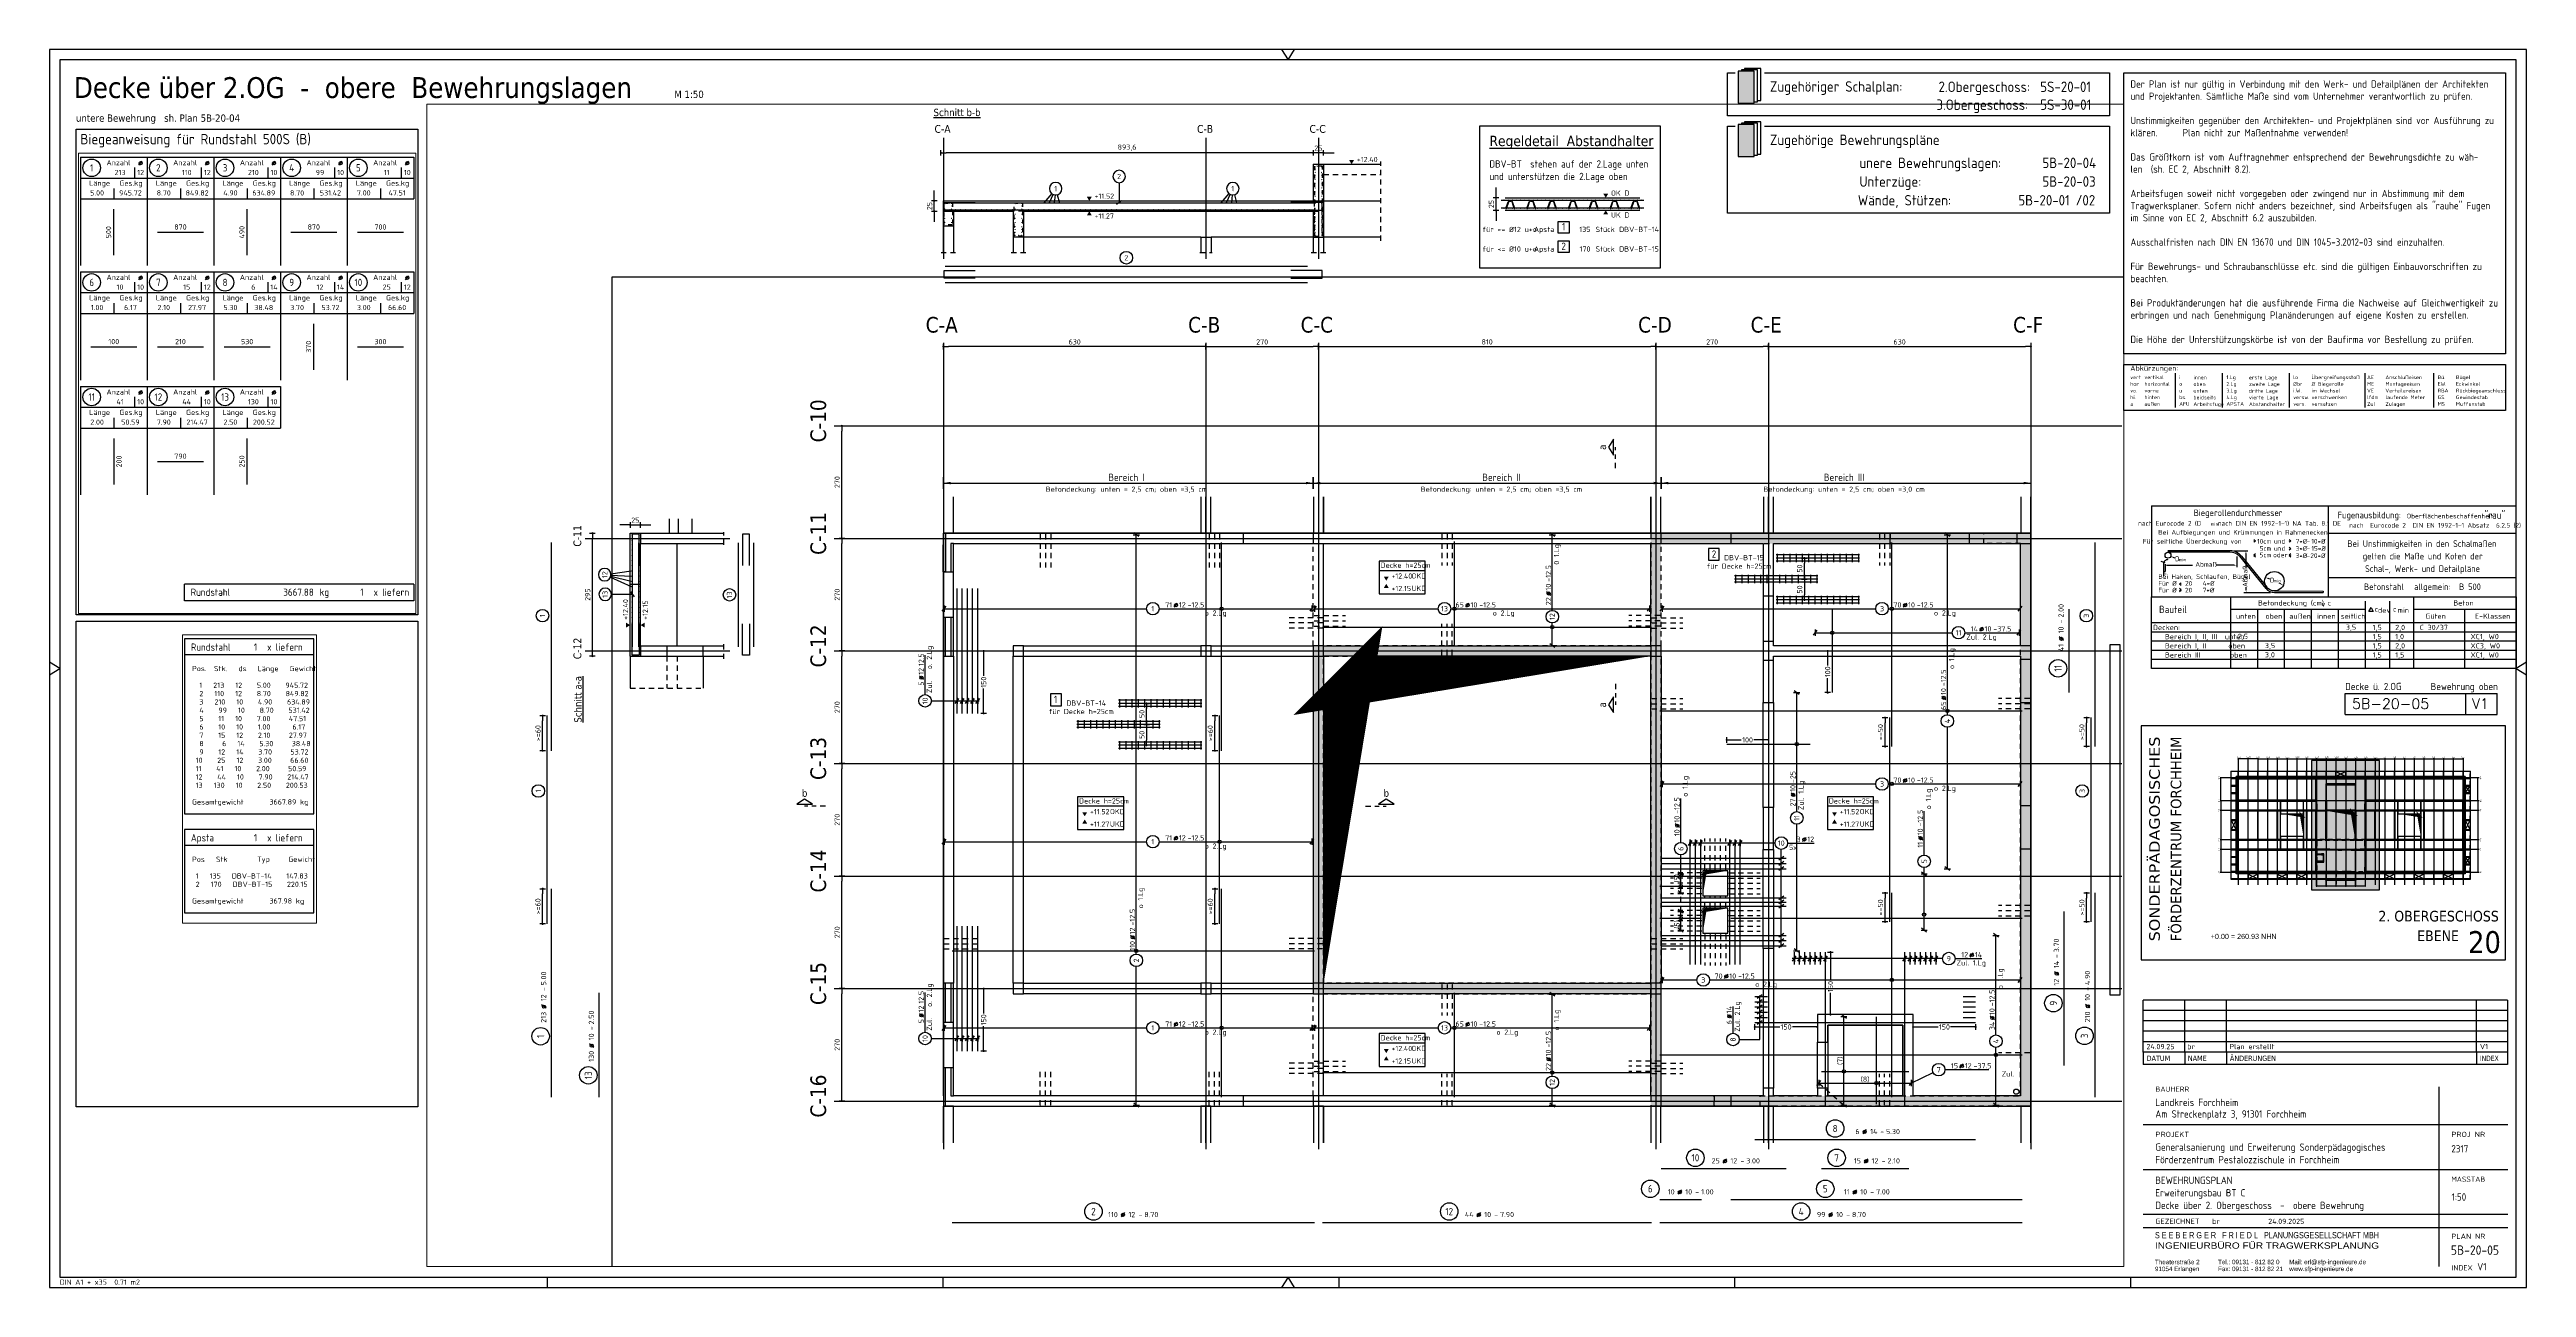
# Paper-space layout '5B-20-05' of a CAD drawing. Extents: x 0 to 59.5, y 0 to 29.7.
# The model-space entities are those that its viewports show. They can reach past a viewport. Long polylines and large blocks are cut down to what shows.
import ezdxf
from ezdxf.enums import TextEntityAlignment as Align

# ---------------------------------------------------------------- set-up
doc = ezdxf.new("R2010")
doc.units = 0
doc.header["$LTSCALE"] = 0.5
doc.header["$MEASUREMENT"] = 0
doc.header["$PDMODE"] = 2
for name, pattern in [('AUSGEZOGEN', [1000.01, 1000, 0.01]), ('DASHDOTSMALL', [1.05, 0.5, -0.25, 0.05, -0.25]), ('HIDDEN', [0.375, 0.25, -0.125]), ('HIDDEN2', [0.187, 0.125, -0.062]), ('STRICHPUNKT2', [0.55, 0.25, -0.125, 0.05, -0.125]), ('VERDECKT', [0.375, 0.25, -0.125])]:
    doc.linetypes.add(name, pattern=pattern)
doc.layers.get('0').update_dxf_attribs({"linetype": 'CONTINUOUS'})
doc.layers.get('Defpoints').update_dxf_attribs({"linetype": 'CONTINUOUS'})
for name, color, linetype in [('0_H05', 11, 'CONTINUOUS'), ('0_H10', 13, 'CONTINUOUS'), ('ACHSEN', 7, 'CONTINUOUS'), ('AFU', 9, 'CONTINUOUS'), ('APS', 7, 'CONTINUOUS'), ('BER', 7, 'CONTINUOUS'), ('BEREICH', 7, 'CONTINUOUS'), ('BET-ANS', 7, 'CONTINUOUS'), ('BET-VERD', 7, 'HIDDEN'), ('BETON', 7, 'CONTINUOUS'), ('Brüstung', 7, 'CONTINUOUS'), ('DD', 7, 'CONTINUOUS'), ('Decke', 7, 'CONTINUOUS'), ('Decke Lignatur', 21, 'CONTINUOUS'), ('DRUEBER', 7, 'CONTINUOUS'), ('Fertigteil', 7, 'CONTINUOUS'), ('HILFE', 7, 'CONTINUOUS'), ('HINWEISE', 10, 'CONTINUOUS'), ('HOLZ-ANS', 21, 'CONTINUOUS'), ('HOLZ-SCHN', 1, 'CONTINUOUS'), ('koten', 7, 'CONTINUOUS'), ('MASSE', 7, 'CONTINUOUS'), ('MAT', 7, 'CONTINUOUS'), ('OBJEKT', 7, 'CONTINUOUS'), ('RAHMEN', 7, 'CONTINUOUS'), ('RND', 7, 'CONTINUOUS'), ('RND_BILD', 7, 'CONTINUOUS'), ('SCHATTEN', 253, 'CONTINUOUS'), ('SCHNITTE', 7, 'CONTINUOUS'), ('ST-ANS', 9, 'CONTINUOUS'), ('STAHL', 7, 'CONTINUOUS'), ('STEMPEL', 7, 'CONTINUOUS'), ('Sturz', 7, 'CONTINUOUS'), ('TEXT', 7, 'CONTINUOUS'), ('Treppe', 7, 'CONTINUOUS'), ('Uebersicht_05', 7, 'CONTINUOUS'), ('Uebersicht_10', 7, 'CONTINUOUS'), ('Uebersicht_Kante-18', 7, 'CONTINUOUS'), ('Uebersicht_Kante-25', 7, 'CONTINUOUS'), ('UZ', 7, 'CONTINUOUS'), ('VERDECKT', 7, 'CONTINUOUS'), ('Übersicht_Bereich-bold', 5, 'CONTINUOUS'), ('Übersicht_Bereich-bold_schraff', 15, 'CONTINUOUS')]:
    doc.layers.add(name, color=color, linetype=linetype)
doc.layers.add('ANSICHTSFENSTER', color=7, linetype='CONTINUOUS', plot=False)
doc.styles.add('HELV', font='tahoma.ttf')
doc.styles.add('liste', font='isocp-e.shx')
doc.styles.add('ROMANS', font='romans', dxfattribs={"height": 0.22})
doc.styles.add('SFP', font='swiss.ttf', dxfattribs={"height": 0.25})
doc.styles.add('SIMPLEX8', font='ISO', dxfattribs={"width": 0.8})
doc.styles.add('SPIRITTXTSTYLE1', font='ROMAN')
doc.styles.get("Standard").update_dxf_attribs({"font": 'iso'})
doc.styles.add('TXT', font='isocp.shx')
doc.linetypes.add('AFU_50K', pattern='A,0.15,["/",Standard,S=0.2,R=0,X=-0.01,Y=-0.1],0.07,["/",Standard,S=0.2,R=0,X=-0.01,Y=-0.1],0.15', length=0.37)
doc.linetypes.add('AFU_50L', pattern='A,0.75,["/",Standard,S=0.2,R=0,X=-0.01,Y=-0.1],0.07,["/",Standard,S=0.2,R=0,X=-0.01,Y=-0.1],0.75', length=1.57)
doc.dimstyles.new('DOT_I', dxfattribs={"dimscale": 0.5, "dimtxt": 0.25, "dimasz": 0.25, "dimexe": 0.1, "dimexo": 0.3, "dimgap": 0.1, "dimtad": 1, "dimdec": 3, "dimzin": 3, "dimtxsty": 'TXT', "dimblk": 'DOT', "dimblk1": 'DOT', "dimblk2": 'DOT', "dimsah": 1, "dimcen": 0.1, "dimse1": 1, "dimse2": 1, "dimazin": 0, "dimtfac": 1, "dimtdec": 4, "dimtix": 1, "dimtmove": 2, "dimatfit": 3, "dimldrblk": 'DOT', "dimfxl": 0.7, "dimfxlon": 1, "dimtvp": 1, "dimtolj": 1, "dimtzin": 0, "dimarcsym": 0})

# ---------------------------------------------------------------- blocks, each defined once
blk = doc.blocks.new('I-Z0-BEL')
at = {"layer": 'RAHMEN', "color": 7, "linetype": 'Continuous'}
for p, q in [((0, 0.6), (-17.5, 0.6)), ((-17.5, 0.6), (-17.5, 0)), ((0, 0), (-17.5, 0)), ((-15.5, 0.6), (-15.5, 0)), ((-13.5, 0.6), (-13.5, 0)), ((-1.5, 0.6), (-1.5, 0)), ((0, 0.6), (0, 0))]:
    blk.add_line(p, q, dxfattribs=at)
at = {"layer": 'STEMPEL', "color": 7, "linetype": 'Continuous', "style": 'HELV'}
for s, p in [('DATUM', (-17.33, 0.18)), ('NAME', (-15.35, 0.18)), ('ÄNDERUNGEN', (-13.33, 0.18))]:
    blk.add_text(s, height=0.25, dxfattribs=at).set_placement(p)
at = {"layer": 'STEMPEL', "color": 7, "linetype": 'Continuous', "style": 'HELV', "width": 0.8}
blk.add_text('INDEX', height=0.25, dxfattribs=at).set_placement((-1.33, 0.18))
blk = doc.blocks.new('I-Z1-BEL')
at = {"layer": 'RAHMEN', "color": 7, "linetype": 'Continuous'}
for p, q in [((0, 0.5), (-17.5, 0.5)), ((-17.5, 0), (-17.5, 0.5)), ((-15.5, 0), (-15.5, 0.5)), ((-13.5, 0), (-13.5, 0.5)), ((-1.5, 0), (-1.5, 0.5)), ((0, 0.5), (0, 0))]:
    blk.add_line(p, q, dxfattribs=at)
at = {"layer": 'RAHMEN', "color": 7, "linetype": 'Continuous', "style": 'TXT'}
for tag, p in [('INDEX-D', (-17.34, 0.14)), ('INDEX-N', (-15.38, 0.14)), ('INDEX-X', (-13.36, 0.14)), ('INDEX', (-1.33, 0.14))]:
    blk.add_attdef(tag, p, '', height=0.25, dxfattribs=at)
blk = doc.blocks.new('S-A0-SEE')
at = {"layer": 'STEMPEL', "color": 7, "linetype": 'Continuous'}
for p, q in [((-3.7, 9.13), (-3.7, 0.5)), ((-17.9, 7.32), (-0.4, 7.32)), ((-0.4, 5.15), (-17.9, 5.15)), ((-0.4, 3), (-17.9, 3)), ((-0.4, 2.36), (-17.9, 2.36))]:
    blk.add_line(p, q, dxfattribs=at)
at = {"layer": 'RAHMEN', "color": 1, "linetype": 'Continuous', "style": 'TXT'}
for tag, p in [('PROJEKT-NAME', (-3.11, 5.98)), ('MASSTAB', (-3.1, 3.67)), ('INDEX', (-1.86, 0.32))]:
    blk.add_attdef(tag, p, '', height=0.35, dxfattribs=at)
at = {"layer": 'STEMPEL', "color": 7, "linetype": 'Continuous', "style": 'SIMPLEX8'}
for s, width, p, p2 in [('BAUHERR', 1.103774, (-17.31, 8.89), (-15.69, 8.89)), ('PROJEKT', 1.17, (-17.31, 6.72), (-15.69, 6.72)), ('PROJ NR', 1.125, (-3.11, 6.72), (-1.48, 6.72)), ('MASSTAB', 1.063636, (-3.11, 4.57), (-1.48, 4.57)), ('GEZEICHNET', 1.125, (-17.32, 2.55), (-15.19, 2.55)), ('PLAN NR', 1.083333, (-3.11, 1.83), (-1.48, 1.83))]:
    blk.add_text(s, height=0.25, dxfattribs=dict(at, width=width)).set_placement(p, p2, align=Align.FIT)
at = {"layer": 'STEMPEL', "color": 1, "linetype": 'Continuous', "style": 'TXT'}
for tag, p in [('BAUHERR-1', (-17.31, 8.21)), ('BAUHERR-2', (-17.31, 7.65)), ('PROJEKT-1', (-17.31, 6.06)), ('PROJEKT-2', (-17.31, 5.46)), ('PLANART', (-17.31, 4.47)), ('BAUTEIL-1', (-17.31, 3.87)), ('BAUTEIL-2', (-17.31, 3.27)), ('STATUS', (-3.09, 2.5))]:
    blk.add_attdef(tag, p, '', height=0.35, dxfattribs=at)
at = {"layer": 'STEMPEL', "color": 7, "linetype": 'Continuous', "style": 'TXT'}
for tag, p in [('BEARBEITER', (-14.59, 2.55)), ('DATUM', (-11.9, 2.55))]:
    blk.add_attdef(tag, p, '', height=0.25, dxfattribs=at)
at = {"layer": 'TEXT', "color": 7, "linetype": 'AUSGEZOGEN', "style": 'TXT'}
blk.add_text('INDEX', height=0.25, dxfattribs=at).set_placement((-3.1, 0.32))
at = {"layer": 'TEXT', "color": 6, "linetype": 'AUSGEZOGEN', "style": 'TXT'}
blk.add_attdef('PLAN-NUMMER', (-3.13, 1.07), '', height=0.45, dxfattribs=at)
blk = doc.blocks.new('hin-indsee')
at = {"layer": 'OBJEKT', "color": 7, "linetype": 'AUSGEZOGEN'}
for p, q in [((-7.3, 1), (0, 1)), ((-7.3, 0), (-7.3, 1)), ((-7.3, 0), (0, 0)), ((-1.5, 0), (-1.5, 1)), ((0, 0), (0, 1))]:
    blk.add_line(p, q, dxfattribs=at)
at = {"layer": 'RAHMEN', "color": 5, "linetype": 'Continuous', "style": 'ROMANS'}
for tag, p in [('HIN-PLAN', (-6.97, 0.26)), ('HIN-INDEX', (-1.21, 0.26))]:
    blk.add_attdef(tag, p, '', height=0.5, dxfattribs=at)
blk = doc.blocks.new('354885')
at = {"layer": 'TEXT', "color": 102, "linetype": 'AUSGEZOGEN'}
for p, q in [((0.616, -0.104), (0.616, -0.516)), ((1.182, -0.104), (1.182, -0.516)), ((1.984, -0.104), (1.984, -0.516)), ((2.892, -0.104), (2.892, -0.516)), ((3.717, -0.104), (3.717, -0.516))]:
    blk.add_line(p, q, dxfattribs=at)
at = {"layer": 'TEXT', "color": 7, "linetype": 'AUSGEZOGEN'}
blk.add_lwpolyline([(0, 0), (4.582, 0), (4.582, -0.552), (0, -0.552)], close=True, dxfattribs=at)
at = {"layer": 'TEXT', "color": 102, "linetype": 'AUSGEZOGEN', "style": 'liste'}
for s, p in [('vert', (0.078, -0.175)), ('hor', (0.078, -0.255)), ('vertikal', (0.248, -0.175)), ('horizontal', (0.248, -0.255)), ('o', (0.666, -0.255)), ('i', (0.666, -0.175)), ('innen', (0.836, -0.177)), ('oben', (0.836, -0.257)), ('unten', (0.836, -0.337)), ('1.Lg', (1.232, -0.175)), ('2.Lg', (1.232, -0.255)), ('3.Lg', (1.232, -0.335)), ('erste Lage', (1.503, -0.177)), ('zweite Lage', (1.503, -0.257)), ('dritte Lage', (1.503, -0.337)), ('%%Cbr', (2.034, -0.255)), ('lo', (2.034, -0.175)), ('i.W.', (2.034, -0.335)), ('%%C Biegerolle', (2.254, -0.255)), ('Übergreifungsstoß', (2.254, -0.175)), ('im Wechsel', (2.254, -0.335)), ('AE', (2.92, -0.175)), ('VE', (2.92, -0.335)), ('ME', (2.92, -0.255)), ('Anschlußeisen', (3.14, -0.175)), ('Verteilereisen', (3.14, -0.335)), ('Montageeisen', (3.14, -0.255)), ('Bü.', (3.767, -0.175)), ('EW.', (3.767, -0.255)), ('RBA', (3.767, -0.335)), ('Bügel', (3.987, -0.175)), ('Eckwinkel', (3.987, -0.255)), ('Rückbiegeanschluss', (3.987, -0.335)), ('vo.', (0.078, -0.335)), ('a', (0.078, -0.495)), ('hi.', (0.078, -0.415)), ('vorne', (0.248, -0.335)), ('außen', (0.248, -0.495)), ('hinten', (0.248, -0.415)), ('AFU', (0.666, -0.495)), ('u', (0.666, -0.335)), ('bs.', (0.666, -0.415)), ('Arbeitsfuge', (0.836, -0.497)), ('beidseits', (0.836, -0.417)), ('4.Lg', (1.232, -0.415)), ('APSTA', (1.232, -0.495)), ('vierte Lage', (1.503, -0.417)), ('Abstandhalter', (1.503, -0.497)), ('versw.', (2.034, -0.415)), ('vers.', (2.034, -0.495)), ('verschwenken', (2.254, -0.415)), ('versetzen', (2.254, -0.495)), ('Zul', (2.92, -0.495)), ('lfdm', (2.92, -0.415)), ('Zulagen', (3.14, -0.495)), ('laufende Meter', (3.14, -0.415)), ('GS', (3.767, -0.415)), ('MS', (3.767, -0.495)), ('Gewindestab', (3.987, -0.415)), ('Muffenstab', (3.987, -0.495))]:
    blk.add_text(s, height=0.045, dxfattribs=at).set_placement(p)
at = {"layer": 'TEXT', "color": 7, "linetype": 'Continuous', "style": 'TXT'}
blk.add_text('Abkürzungen:', height=0.0625, dxfattribs=at).set_placement((0.078, -0.075))
blk = doc.blocks.new('A1-35-0')
at = {"layer": 'RAHMEN'}
for p, q in [((118.9, 59.4), (0, 59.4)), ((0, 59.4), (0, 0)), ((118.9, 0), (118.9, 59.4)), ((0, 0), (118.9, 0))]:
    blk.add_line(p, q, dxfattribs=at)
at = {"layer": 'RAHMEN', "color": 5}
for p, q in [((118.4, 58.9), (0.5, 58.9)), ((0.5, 58.9), (0.5, 0.5)), ((118.4, 0.5), (118.4, 58.9)), ((0.5, 0.5), (118.4, 0.5))]:
    blk.add_line(p, q, dxfattribs=at)
at = {"layer": 'RAHMEN', "color": 7, "linetype": 'Continuous'}
for p, q in [((59.14, 59.4), (59.45, 58.9)), ((59.45, 58.9), (59.76, 59.4)), ((0.5, 29.7), (0, 30.01)), ((118.9, 30.01), (118.4, 29.7)), ((0, 29.39), (0.5, 29.7)), ((118.4, 29.7), (118.9, 29.39)), ((59.45, 0.5), (59.14, 0)), ((59.76, 0), (59.45, 0.5))]:
    blk.add_line(p, q, dxfattribs=at)
at = {"layer": 'RAHMEN', "color": 7}
for p, q in [((23.9, 0), (23.9, 0.5)), ((42.9, 0), (42.9, 0.5)), ((61.9, 0), (61.9, 0.5)), ((80.9, 0), (80.9, 0.5)), ((99.9, 0.5), (99.9, 0))]:
    blk.add_line(p, q, dxfattribs=at)
at = {"layer": 'RAHMEN', "color": 7, "style": 'TXT'}
blk.add_text('DIN A1 + x35  0.71 m2', height=0.25, dxfattribs=at).set_placement((0.49, 0.13))
blk = doc.blocks.new('DOT')
at = {"color": 0, "linetype": 'ByBlock'}
for p, q in [((0, 0), (-1, 0)), ((0, 0.54), (0, -0.54))]:
    blk.add_line(p, q, dxfattribs=at)
at = {"color": 0, "linetype": 'ByBlock', "const_width": 0.2}
blk.add_lwpolyline([(-0.1, 0, 1), (0.1, 0, 1)], format="xyb", close=True, dxfattribs=at)
blk = doc.blocks.new('*D37')
at = {"layer": 'Defpoints', "color": 0, "linetype": 'AUSGEZOGEN', "transparency": 16777216}
for p in [(-5.21, -59.4), (-5.21, -62.1), (-5.21, -62.1)]:
    blk.add_point(p, dxfattribs=at)
at = {"layer": 'MASSE', "color": 0, "linetype": 'AUSGEZOGEN', "lineweight": -2, "transparency": 16777216}
blk.add_line((-5.21, -59.53), (-5.21, -61.98), dxfattribs=at)
at = {"layer": 'MASSE', "color": 0, "linetype": 'AUSGEZOGEN', "lineweight": -2, "transparency": 16777216, "xscale": 0.125, "yscale": 0.125, "zscale": 0.125}
for p, rotation in [((-5.21, -59.4), 90), ((-5.21, -62.1), 270)]:
    blk.add_blockref('DOT', p, dxfattribs=dict(at, rotation=rotation))
at = {"layer": 'MASSE', "color": 0, "linetype": 'AUSGEZOGEN', "transparency": 16777216, "insert": (-5.32, -60.75), "char_height": 0.125, "attachment_point": 5, "rotation": 90, "style": 'TXT'}
blk.add_mtext('\\A1;270', dxfattribs=at)
blk = doc.blocks.new('*D38')
at = {"layer": 'Defpoints', "color": 0, "linetype": 'AUSGEZOGEN', "transparency": 16777216}
for p in [(-5.21, -56.7), (-5.21, -59.4), (-5.21, -59.4)]:
    blk.add_point(p, dxfattribs=at)
at = {"layer": 'MASSE', "color": 0, "linetype": 'AUSGEZOGEN', "lineweight": -2, "transparency": 16777216}
blk.add_line((-5.21, -56.83), (-5.21, -59.28), dxfattribs=at)
at = {"layer": 'MASSE', "color": 0, "linetype": 'AUSGEZOGEN', "lineweight": -2, "transparency": 16777216, "xscale": 0.125, "yscale": 0.125, "zscale": 0.125}
for p, rotation in [((-5.21, -56.7), 90), ((-5.21, -59.4), 270)]:
    blk.add_blockref('DOT', p, dxfattribs=dict(at, rotation=rotation))
at = {"layer": 'MASSE', "color": 0, "linetype": 'AUSGEZOGEN', "transparency": 16777216, "insert": (-5.32, -58.05), "char_height": 0.125, "attachment_point": 5, "rotation": 90, "style": 'TXT'}
blk.add_mtext('\\A1;270', dxfattribs=at)
blk = doc.blocks.new('*D39')
at = {"layer": 'Defpoints', "color": 0, "linetype": 'AUSGEZOGEN', "transparency": 16777216}
for p in [(-5.21, -54), (-5.21, -54), (-5.21, -56.7)]:
    blk.add_point(p, dxfattribs=at)
at = {"layer": 'MASSE', "color": 0, "linetype": 'AUSGEZOGEN', "lineweight": -2, "transparency": 16777216}
blk.add_line((-5.21, -56.58), (-5.21, -54.13), dxfattribs=at)
at = {"layer": 'MASSE', "color": 0, "linetype": 'AUSGEZOGEN', "lineweight": -2, "transparency": 16777216, "xscale": 0.125, "yscale": 0.125, "zscale": 0.125}
for p, rotation in [((-5.21, -54), 89.99999999999999), ((-5.21, -56.7), 270)]:
    blk.add_blockref('DOT', p, dxfattribs=dict(at, rotation=rotation))
at = {"layer": 'MASSE', "color": 0, "linetype": 'AUSGEZOGEN', "transparency": 16777216, "insert": (-5.32, -55.35), "char_height": 0.125, "attachment_point": 5, "rotation": 90, "style": 'TXT'}
blk.add_mtext('\\A1;270', dxfattribs=at)
blk = doc.blocks.new('*D40')
at = {"layer": 'Defpoints', "color": 0, "linetype": 'AUSGEZOGEN', "transparency": 16777216}
for p in [(-5.21, -51.3), (-5.21, -51.3), (-5.21, -54)]:
    blk.add_point(p, dxfattribs=at)
at = {"layer": 'MASSE', "color": 0, "linetype": 'AUSGEZOGEN', "lineweight": -2, "transparency": 16777216}
blk.add_line((-5.21, -53.88), (-5.21, -51.43), dxfattribs=at)
at = {"layer": 'MASSE', "color": 0, "linetype": 'AUSGEZOGEN', "lineweight": -2, "transparency": 16777216, "xscale": 0.125, "yscale": 0.125, "zscale": 0.125}
for p, rotation in [((-5.21, -51.3), 89.99999999999999), ((-5.21, -54), 270)]:
    blk.add_blockref('DOT', p, dxfattribs=dict(at, rotation=rotation))
at = {"layer": 'MASSE', "color": 0, "linetype": 'AUSGEZOGEN', "transparency": 16777216, "insert": (-5.32, -52.65), "char_height": 0.125, "attachment_point": 5, "rotation": 90, "style": 'TXT'}
blk.add_mtext('\\A1;270', dxfattribs=at)
blk = doc.blocks.new('*D41')
at = {"layer": 'Defpoints', "color": 0, "linetype": 'AUSGEZOGEN', "transparency": 16777216}
for p in [(-5.21, -48.6), (-5.21, -48.6), (-5.21, -51.3)]:
    blk.add_point(p, dxfattribs=at)
at = {"layer": 'MASSE', "color": 0, "linetype": 'AUSGEZOGEN', "lineweight": -2, "transparency": 16777216}
blk.add_line((-5.21, -51.18), (-5.21, -48.73), dxfattribs=at)
at = {"layer": 'MASSE', "color": 0, "linetype": 'AUSGEZOGEN', "lineweight": -2, "transparency": 16777216, "xscale": 0.125, "yscale": 0.125, "zscale": 0.125}
for p, rotation in [((-5.21, -48.6), 89.99999999999999), ((-5.21, -51.3), 270)]:
    blk.add_blockref('DOT', p, dxfattribs=dict(at, rotation=rotation))
at = {"layer": 'MASSE', "color": 0, "linetype": 'AUSGEZOGEN', "transparency": 16777216, "insert": (-5.32, -49.95), "char_height": 0.125, "attachment_point": 5, "rotation": 90, "style": 'TXT'}
blk.add_mtext('\\A1;270', dxfattribs=at)
blk = doc.blocks.new('*D42')
at = {"layer": 'Defpoints', "color": 0, "linetype": 'AUSGEZOGEN', "transparency": 16777216}
for p in [(-5.21, -45.9), (-5.21, -45.9), (-5.21, -48.6)]:
    blk.add_point(p, dxfattribs=at)
at = {"layer": 'MASSE', "color": 0, "linetype": 'AUSGEZOGEN', "lineweight": -2, "transparency": 16777216}
blk.add_line((-5.21, -48.48), (-5.21, -46.03), dxfattribs=at)
at = {"layer": 'MASSE', "color": 0, "linetype": 'AUSGEZOGEN', "lineweight": -2, "transparency": 16777216, "xscale": 0.125, "yscale": 0.125, "zscale": 0.125}
for p, rotation in [((-5.21, -45.9), 89.99999999999999), ((-5.21, -48.6), 270)]:
    blk.add_blockref('DOT', p, dxfattribs=dict(at, rotation=rotation))
at = {"layer": 'MASSE', "color": 0, "linetype": 'AUSGEZOGEN', "transparency": 16777216, "insert": (-5.32, -47.25), "char_height": 0.125, "attachment_point": 5, "rotation": 90, "style": 'TXT'}
blk.add_mtext('\\A1;270', dxfattribs=at)
blk = doc.blocks.new('*D43')
at = {"layer": 'Defpoints', "color": 0, "linetype": 'AUSGEZOGEN', "transparency": 16777216}
for p in [(-5.21, -43.2), (-5.21, -43.2), (-5.21, -45.9)]:
    blk.add_point(p, dxfattribs=at)
at = {"layer": 'MASSE', "color": 0, "linetype": 'AUSGEZOGEN', "lineweight": -2, "transparency": 16777216}
blk.add_line((-5.21, -45.78), (-5.21, -43.33), dxfattribs=at)
at = {"layer": 'MASSE', "color": 0, "linetype": 'AUSGEZOGEN', "lineweight": -2, "transparency": 16777216, "xscale": 0.125, "yscale": 0.125, "zscale": 0.125}
for p, rotation in [((-5.21, -43.2), 89.99999999999999), ((-5.21, -45.9), 270)]:
    blk.add_blockref('DOT', p, dxfattribs=dict(at, rotation=rotation))
at = {"layer": 'MASSE', "color": 0, "linetype": 'AUSGEZOGEN', "transparency": 16777216, "insert": (-5.32, -44.55), "char_height": 0.125, "attachment_point": 5, "rotation": 90, "style": 'TXT'}
blk.add_mtext('\\A1;270', dxfattribs=at)
blk = doc.blocks.new('*D44')
at = {"layer": 'Defpoints', "color": 0, "linetype": 'AUSGEZOGEN', "transparency": 16777216}
for p in [(-5.21, -40.5), (-5.21, -40.5), (-5.21, -43.2)]:
    blk.add_point(p, dxfattribs=at)
at = {"layer": 'MASSE', "color": 0, "linetype": 'AUSGEZOGEN', "lineweight": -2, "transparency": 16777216}
blk.add_line((-5.21, -43.08), (-5.21, -40.63), dxfattribs=at)
at = {"layer": 'MASSE', "color": 0, "linetype": 'AUSGEZOGEN', "lineweight": -2, "transparency": 16777216, "xscale": 0.125, "yscale": 0.125, "zscale": 0.125}
for p, rotation in [((-5.21, -40.5), 89.99999999999999), ((-5.21, -43.2), 270)]:
    blk.add_blockref('DOT', p, dxfattribs=dict(at, rotation=rotation))
at = {"layer": 'MASSE', "color": 0, "linetype": 'AUSGEZOGEN', "transparency": 16777216, "insert": (-5.32, -41.85), "char_height": 0.125, "attachment_point": 5, "rotation": 90, "style": 'TXT'}
blk.add_mtext('\\A1;270', dxfattribs=at)
blk = doc.blocks.new('*D45')
at = {"layer": 'Defpoints', "color": 0, "linetype": 'AUSGEZOGEN', "transparency": 16777216}
for p in [(-5.21, -37.8), (-5.21, -37.8), (-5.21, -40.5)]:
    blk.add_point(p, dxfattribs=at)
at = {"layer": 'MASSE', "color": 0, "linetype": 'AUSGEZOGEN', "lineweight": -2, "transparency": 16777216}
blk.add_line((-5.21, -40.38), (-5.21, -37.93), dxfattribs=at)
at = {"layer": 'MASSE', "color": 0, "linetype": 'AUSGEZOGEN', "lineweight": -2, "transparency": 16777216, "xscale": 0.125, "yscale": 0.125, "zscale": 0.125}
for p, rotation in [((-5.21, -37.8), 89.99999999999999), ((-5.21, -40.5), 270)]:
    blk.add_blockref('DOT', p, dxfattribs=dict(at, rotation=rotation))
at = {"layer": 'MASSE', "color": 0, "linetype": 'AUSGEZOGEN', "transparency": 16777216, "insert": (-5.32, -39.15), "char_height": 0.125, "attachment_point": 5, "rotation": 90, "style": 'TXT'}
blk.add_mtext('\\A1;270', dxfattribs=at)
blk = doc.blocks.new('*D46')
at = {"layer": 'Defpoints', "color": 0, "linetype": 'AUSGEZOGEN', "transparency": 16777216}
for p in [(-5.21, -35.1), (-5.21, -35.1), (-5.21, -37.8)]:
    blk.add_point(p, dxfattribs=at)
at = {"layer": 'MASSE', "color": 0, "linetype": 'AUSGEZOGEN', "lineweight": -2, "transparency": 16777216}
blk.add_line((-5.21, -37.68), (-5.21, -35.23), dxfattribs=at)
at = {"layer": 'MASSE', "color": 0, "linetype": 'AUSGEZOGEN', "lineweight": -2, "transparency": 16777216, "xscale": 0.125, "yscale": 0.125, "zscale": 0.125}
for p, rotation in [((-5.21, -35.1), 89.99999999999999), ((-5.21, -37.8), 270)]:
    blk.add_blockref('DOT', p, dxfattribs=dict(at, rotation=rotation))
at = {"layer": 'MASSE', "color": 0, "linetype": 'AUSGEZOGEN', "transparency": 16777216, "insert": (-5.32, -36.45), "char_height": 0.125, "attachment_point": 5, "rotation": 90, "style": 'TXT'}
blk.add_mtext('\\A1;270', dxfattribs=at)
blk = doc.blocks.new('*D47')
at = {"layer": 'Defpoints', "color": 0, "linetype": 'AUSGEZOGEN', "transparency": 16777216}
for p in [(-5.21, -32.4), (-5.21, -32.4), (-5.21, -35.1)]:
    blk.add_point(p, dxfattribs=at)
at = {"layer": 'MASSE', "color": 0, "linetype": 'AUSGEZOGEN', "lineweight": -2, "transparency": 16777216}
blk.add_line((-5.21, -34.98), (-5.21, -32.53), dxfattribs=at)
at = {"layer": 'MASSE', "color": 0, "linetype": 'AUSGEZOGEN', "lineweight": -2, "transparency": 16777216, "xscale": 0.125, "yscale": 0.125, "zscale": 0.125}
for p, rotation in [((-5.21, -32.4), 89.99999999999999), ((-5.21, -35.1), 270)]:
    blk.add_blockref('DOT', p, dxfattribs=dict(at, rotation=rotation))
at = {"layer": 'MASSE', "color": 0, "linetype": 'AUSGEZOGEN', "transparency": 16777216, "insert": (-5.32, -33.75), "char_height": 0.125, "attachment_point": 5, "rotation": 90, "style": 'TXT'}
blk.add_mtext('\\A1;270', dxfattribs=at)
blk = doc.blocks.new('*D48')
at = {"layer": 'Defpoints', "color": 0, "linetype": 'AUSGEZOGEN', "transparency": 16777216}
for p in [(-5.21, -29.7), (-5.21, -29.7), (-5.21, -32.4)]:
    blk.add_point(p, dxfattribs=at)
at = {"layer": 'MASSE', "color": 0, "linetype": 'AUSGEZOGEN', "lineweight": -2, "transparency": 16777216}
blk.add_line((-5.21, -32.28), (-5.21, -29.82), dxfattribs=at)
at = {"layer": 'MASSE', "color": 0, "linetype": 'AUSGEZOGEN', "lineweight": -2, "transparency": 16777216, "xscale": 0.125, "yscale": 0.125, "zscale": 0.125}
for p, rotation in [((-5.21, -29.7), 89.99999999999999), ((-5.21, -32.4), 270)]:
    blk.add_blockref('DOT', p, dxfattribs=dict(at, rotation=rotation))
at = {"layer": 'MASSE', "color": 0, "linetype": 'AUSGEZOGEN', "transparency": 16777216, "insert": (-5.32, -31.05), "char_height": 0.125, "attachment_point": 5, "rotation": 90, "style": 'TXT'}
blk.add_mtext('\\A1;270', dxfattribs=at)
blk = doc.blocks.new('*D49')
at = {"layer": 'Defpoints', "color": 0, "linetype": 'AUSGEZOGEN', "transparency": 16777216}
for p in [(-5.21, -27), (-5.21, -27), (-5.21, -29.7)]:
    blk.add_point(p, dxfattribs=at)
at = {"layer": 'MASSE', "color": 0, "linetype": 'AUSGEZOGEN', "lineweight": -2, "transparency": 16777216}
blk.add_line((-5.21, -29.57), (-5.21, -27.13), dxfattribs=at)
at = {"layer": 'MASSE', "color": 0, "linetype": 'AUSGEZOGEN', "lineweight": -2, "transparency": 16777216, "xscale": 0.125, "yscale": 0.125, "zscale": 0.125}
for p, rotation in [((-5.21, -27), 89.99999999999999), ((-5.21, -29.7), 270)]:
    blk.add_blockref('DOT', p, dxfattribs=dict(at, rotation=rotation))
at = {"layer": 'MASSE', "color": 0, "linetype": 'AUSGEZOGEN', "transparency": 16777216, "insert": (-5.32, -28.35), "char_height": 0.125, "attachment_point": 5, "rotation": 90, "style": 'TXT'}
blk.add_mtext('\\A1;270', dxfattribs=at)
blk = doc.blocks.new('*D50')
at = {"layer": 'Defpoints', "color": 0, "linetype": 'AUSGEZOGEN', "transparency": 16777216}
for p in [(-5.21, -24.3), (-5.21, -24.3), (-5.21, -27)]:
    blk.add_point(p, dxfattribs=at)
at = {"layer": 'MASSE', "color": 0, "linetype": 'AUSGEZOGEN', "lineweight": -2, "transparency": 16777216}
blk.add_line((-5.21, -26.88), (-5.21, -24.42), dxfattribs=at)
at = {"layer": 'MASSE', "color": 0, "linetype": 'AUSGEZOGEN', "lineweight": -2, "transparency": 16777216, "xscale": 0.125, "yscale": 0.125, "zscale": 0.125}
for p, rotation in [((-5.21, -24.3), 89.99999999999999), ((-5.21, -27), 270)]:
    blk.add_blockref('DOT', p, dxfattribs=dict(at, rotation=rotation))
at = {"layer": 'MASSE', "color": 0, "linetype": 'AUSGEZOGEN', "transparency": 16777216, "insert": (-5.32, -25.65), "char_height": 0.125, "attachment_point": 5, "rotation": 90, "style": 'TXT'}
blk.add_mtext('\\A1;270', dxfattribs=at)
blk = doc.blocks.new('*D51')
at = {"layer": 'Defpoints', "color": 0, "linetype": 'AUSGEZOGEN', "transparency": 16777216}
for p in [(-5.21, -21.6), (-5.21, -21.6), (-5.21, -24.3)]:
    blk.add_point(p, dxfattribs=at)
at = {"layer": 'MASSE', "color": 0, "linetype": 'AUSGEZOGEN', "lineweight": -2, "transparency": 16777216}
blk.add_line((-5.21, -24.17), (-5.21, -21.72), dxfattribs=at)
at = {"layer": 'MASSE', "color": 0, "linetype": 'AUSGEZOGEN', "lineweight": -2, "transparency": 16777216, "xscale": 0.125, "yscale": 0.125, "zscale": 0.125}
for p, rotation in [((-5.21, -21.6), 89.99999999999999), ((-5.21, -24.3), 270)]:
    blk.add_blockref('DOT', p, dxfattribs=dict(at, rotation=rotation))
at = {"layer": 'MASSE', "color": 0, "linetype": 'AUSGEZOGEN', "transparency": 16777216, "insert": (-5.32, -22.95), "char_height": 0.125, "attachment_point": 5, "rotation": 90, "style": 'TXT'}
blk.add_mtext('\\A1;270', dxfattribs=at)
blk = doc.blocks.new('*D52')
at = {"layer": 'Defpoints', "color": 0, "linetype": 'AUSGEZOGEN', "transparency": 16777216}
for p in [(-5.21, -18.9), (-5.21, -18.9), (-5.21, -21.6)]:
    blk.add_point(p, dxfattribs=at)
at = {"layer": 'MASSE', "color": 0, "linetype": 'AUSGEZOGEN', "lineweight": -2, "transparency": 16777216}
blk.add_line((-5.21, -21.47), (-5.21, -19.02), dxfattribs=at)
at = {"layer": 'MASSE', "color": 0, "linetype": 'AUSGEZOGEN', "lineweight": -2, "transparency": 16777216, "xscale": 0.125, "yscale": 0.125, "zscale": 0.125}
for p, rotation in [((-5.21, -18.9), 89.99999999999999), ((-5.21, -21.6), 270)]:
    blk.add_blockref('DOT', p, dxfattribs=dict(at, rotation=rotation))
at = {"layer": 'MASSE', "color": 0, "linetype": 'AUSGEZOGEN', "transparency": 16777216, "insert": (-5.32, -20.25), "char_height": 0.125, "attachment_point": 5, "rotation": 90, "style": 'TXT'}
blk.add_mtext('\\A1;270', dxfattribs=at)
blk = doc.blocks.new('*D53')
at = {"layer": 'Defpoints', "color": 0, "linetype": 'AUSGEZOGEN', "transparency": 16777216}
for p in [(-5.21, -16.2), (-5.21, -16.2), (-5.21, -18.9)]:
    blk.add_point(p, dxfattribs=at)
at = {"layer": 'MASSE', "color": 0, "linetype": 'AUSGEZOGEN', "lineweight": -2, "transparency": 16777216}
blk.add_line((-5.21, -18.77), (-5.21, -16.32), dxfattribs=at)
at = {"layer": 'MASSE', "color": 0, "linetype": 'AUSGEZOGEN', "lineweight": -2, "transparency": 16777216, "xscale": 0.125, "yscale": 0.125, "zscale": 0.125}
for p, rotation in [((-5.21, -16.2), 89.99999999999999), ((-5.21, -18.9), 270)]:
    blk.add_blockref('DOT', p, dxfattribs=dict(at, rotation=rotation))
at = {"layer": 'MASSE', "color": 0, "linetype": 'AUSGEZOGEN', "transparency": 16777216, "insert": (-5.32, -17.55), "char_height": 0.125, "attachment_point": 5, "rotation": 90, "style": 'TXT'}
blk.add_mtext('\\A1;270', dxfattribs=at)
blk = doc.blocks.new('*D54')
at = {"layer": 'Defpoints', "color": 0, "linetype": 'AUSGEZOGEN', "transparency": 16777216}
for p in [(-5.21, -13.5), (-5.21, -13.5), (-5.21, -16.2)]:
    blk.add_point(p, dxfattribs=at)
at = {"layer": 'MASSE', "color": 0, "linetype": 'AUSGEZOGEN', "lineweight": -2, "transparency": 16777216}
blk.add_line((-5.21, -16.07), (-5.21, -13.62), dxfattribs=at)
at = {"layer": 'MASSE', "color": 0, "linetype": 'AUSGEZOGEN', "lineweight": -2, "transparency": 16777216, "xscale": 0.125, "yscale": 0.125, "zscale": 0.125}
for p, rotation in [((-5.21, -13.5), 89.99999999999999), ((-5.21, -16.2), 270)]:
    blk.add_blockref('DOT', p, dxfattribs=dict(at, rotation=rotation))
at = {"layer": 'MASSE', "color": 0, "linetype": 'AUSGEZOGEN', "transparency": 16777216, "insert": (-5.32, -14.85), "char_height": 0.125, "attachment_point": 5, "rotation": 90, "style": 'TXT'}
blk.add_mtext('\\A1;270', dxfattribs=at)
blk = doc.blocks.new('*D55')
at = {"layer": 'Defpoints', "color": 0, "linetype": 'AUSGEZOGEN', "transparency": 16777216}
for p in [(-5.21, -10.8), (-5.21, -10.8), (-5.21, -13.5)]:
    blk.add_point(p, dxfattribs=at)
at = {"layer": 'MASSE', "color": 0, "linetype": 'AUSGEZOGEN', "lineweight": -2, "transparency": 16777216}
blk.add_line((-5.21, -13.38), (-5.21, -10.92), dxfattribs=at)
at = {"layer": 'MASSE', "color": 0, "linetype": 'AUSGEZOGEN', "lineweight": -2, "transparency": 16777216, "xscale": 0.125, "yscale": 0.125, "zscale": 0.125}
for p, rotation in [((-5.21, -10.8), 89.99999999999999), ((-5.21, -13.5), 270)]:
    blk.add_blockref('DOT', p, dxfattribs=dict(at, rotation=rotation))
at = {"layer": 'MASSE', "color": 0, "linetype": 'AUSGEZOGEN', "transparency": 16777216, "insert": (-5.32, -12.15), "char_height": 0.125, "attachment_point": 5, "rotation": 90, "style": 'TXT'}
blk.add_mtext('\\A1;270', dxfattribs=at)
blk = doc.blocks.new('*D56')
at = {"layer": 'Defpoints', "color": 0, "linetype": 'AUSGEZOGEN', "transparency": 16777216}
for p in [(-5.21, -8.1), (-5.21, -8.1), (-5.21, -10.8)]:
    blk.add_point(p, dxfattribs=at)
at = {"layer": 'MASSE', "color": 0, "linetype": 'AUSGEZOGEN', "lineweight": -2, "transparency": 16777216}
blk.add_line((-5.21, -10.67), (-5.21, -8.22), dxfattribs=at)
at = {"layer": 'MASSE', "color": 0, "linetype": 'AUSGEZOGEN', "lineweight": -2, "transparency": 16777216, "xscale": 0.125, "yscale": 0.125, "zscale": 0.125}
for p, rotation in [((-5.21, -8.1), 89.99999999999999), ((-5.21, -10.8), 270)]:
    blk.add_blockref('DOT', p, dxfattribs=dict(at, rotation=rotation))
at = {"layer": 'MASSE', "color": 0, "linetype": 'AUSGEZOGEN', "transparency": 16777216, "insert": (-5.32, -9.45), "char_height": 0.125, "attachment_point": 5, "rotation": 90, "style": 'TXT'}
blk.add_mtext('\\A1;270', dxfattribs=at)
blk = doc.blocks.new('*D57')
at = {"layer": 'Defpoints', "color": 0, "linetype": 'AUSGEZOGEN', "transparency": 16777216}
for p in [(-5.21, -5.4), (-5.21, -5.4), (-5.21, -8.1)]:
    blk.add_point(p, dxfattribs=at)
at = {"layer": 'MASSE', "color": 0, "linetype": 'AUSGEZOGEN', "lineweight": -2, "transparency": 16777216}
blk.add_line((-5.21, -7.97), (-5.21, -5.53), dxfattribs=at)
at = {"layer": 'MASSE', "color": 0, "linetype": 'AUSGEZOGEN', "lineweight": -2, "transparency": 16777216, "xscale": 0.125, "yscale": 0.125, "zscale": 0.125}
for p, rotation in [((-5.21, -5.4), 89.99999999999999), ((-5.21, -8.1), 270)]:
    blk.add_blockref('DOT', p, dxfattribs=dict(at, rotation=rotation))
at = {"layer": 'MASSE', "color": 0, "linetype": 'AUSGEZOGEN', "transparency": 16777216, "insert": (-5.32, -6.75), "char_height": 0.125, "attachment_point": 5, "rotation": 90, "style": 'TXT'}
blk.add_mtext('\\A1;270', dxfattribs=at)
blk = doc.blocks.new('*D58')
at = {"layer": 'Defpoints', "color": 0, "linetype": 'AUSGEZOGEN', "transparency": 16777216}
for p in [(-5.21, -2.7), (-5.21, -2.7), (-5.21, -5.4)]:
    blk.add_point(p, dxfattribs=at)
at = {"layer": 'MASSE', "color": 0, "linetype": 'AUSGEZOGEN', "lineweight": -2, "transparency": 16777216}
blk.add_line((-5.21, -5.28), (-5.21, -2.82), dxfattribs=at)
at = {"layer": 'MASSE', "color": 0, "linetype": 'AUSGEZOGEN', "lineweight": -2, "transparency": 16777216, "xscale": 0.125, "yscale": 0.125, "zscale": 0.125}
for p, rotation in [((-5.21, -2.7), 89.99999999999999), ((-5.21, -5.4), 270)]:
    blk.add_blockref('DOT', p, dxfattribs=dict(at, rotation=rotation))
at = {"layer": 'MASSE', "color": 0, "linetype": 'AUSGEZOGEN', "transparency": 16777216, "insert": (-5.32, -4.05), "char_height": 0.125, "attachment_point": 5, "rotation": 90, "style": 'TXT'}
blk.add_mtext('\\A1;270', dxfattribs=at)
blk = doc.blocks.new('*D59')
at = {"layer": 'Defpoints', "color": 0, "linetype": 'AUSGEZOGEN', "transparency": 16777216}
for p in [(-5.21, 0), (-5.21, 0), (-5.21, -2.7)]:
    blk.add_point(p, dxfattribs=at)
at = {"layer": 'MASSE', "color": 0, "linetype": 'AUSGEZOGEN', "lineweight": -2, "transparency": 16777216}
blk.add_line((-5.21, -2.57), (-5.21, -0.12), dxfattribs=at)
at = {"layer": 'MASSE', "color": 0, "linetype": 'AUSGEZOGEN', "lineweight": -2, "transparency": 16777216, "xscale": 0.125, "yscale": 0.125, "zscale": 0.125}
for p, rotation in [((-5.21, 0), 89.99999999999999), ((-5.21, -2.7), 270)]:
    blk.add_blockref('DOT', p, dxfattribs=dict(at, rotation=rotation))
at = {"layer": 'MASSE', "color": 0, "linetype": 'AUSGEZOGEN', "transparency": 16777216, "insert": (-5.32, -1.35), "char_height": 0.125, "attachment_point": 5, "rotation": 90, "style": 'TXT'}
blk.add_mtext('\\A1;270', dxfattribs=at)
blk = doc.blocks.new('*D60')
at = {"layer": 'Defpoints', "color": 0, "linetype": 'AUSGEZOGEN', "transparency": 16777216}
for p in [(0, -66.93), (0, -66.93), (6.3, -66.93)]:
    blk.add_point(p, dxfattribs=at)
at = {"layer": 'MASSE', "color": 0, "linetype": 'AUSGEZOGEN', "lineweight": -2, "transparency": 16777216}
blk.add_line((6.18, -66.93), (0.13, -66.93), dxfattribs=at)
at = {"layer": 'MASSE', "color": 0, "linetype": 'AUSGEZOGEN', "lineweight": -2, "transparency": 16777216, "xscale": 0.125, "yscale": 0.125, "zscale": 0.125, "rotation": 180}
blk.add_blockref('DOT', (0, -66.93), dxfattribs=at)
at = {"layer": 'MASSE', "color": 0, "linetype": 'AUSGEZOGEN', "lineweight": -2, "transparency": 16777216, "xscale": 0.125, "yscale": 0.125, "zscale": 0.125}
blk.add_blockref('DOT', (6.3, -66.93), dxfattribs=at)
at = {"layer": 'MASSE', "color": 0, "linetype": 'AUSGEZOGEN', "transparency": 16777216, "insert": (3.15, -66.81), "char_height": 0.125, "attachment_point": 5, "style": 'TXT'}
blk.add_mtext('\\A1;630', dxfattribs=at)
blk = doc.blocks.new('*D61')
at = {"layer": 'Defpoints', "color": 0, "linetype": 'AUSGEZOGEN', "transparency": 16777216}
for p in [(6.3, -66.93), (9, -66.93), (9, -66.93)]:
    blk.add_point(p, dxfattribs=at)
at = {"layer": 'MASSE', "color": 0, "linetype": 'AUSGEZOGEN', "lineweight": -2, "transparency": 16777216}
blk.add_line((6.43, -66.93), (8.88, -66.93), dxfattribs=at)
at = {"layer": 'MASSE', "color": 0, "linetype": 'AUSGEZOGEN', "lineweight": -2, "transparency": 16777216, "xscale": 0.125, "yscale": 0.125, "zscale": 0.125, "rotation": 180}
blk.add_blockref('DOT', (6.3, -66.93), dxfattribs=at)
at = {"layer": 'MASSE', "color": 0, "linetype": 'AUSGEZOGEN', "lineweight": -2, "transparency": 16777216, "xscale": 0.125, "yscale": 0.125, "zscale": 0.125}
blk.add_blockref('DOT', (9, -66.93), dxfattribs=at)
at = {"layer": 'MASSE', "color": 0, "linetype": 'AUSGEZOGEN', "transparency": 16777216, "insert": (7.65, -66.81), "char_height": 0.125, "attachment_point": 5, "style": 'TXT'}
blk.add_mtext('\\A1;270', dxfattribs=at)
blk = doc.blocks.new('*D62')
at = {"layer": 'Defpoints', "color": 0, "linetype": 'AUSGEZOGEN', "transparency": 16777216}
for p in [(9, -66.93), (17.1, -66.93), (17.1, -66.93)]:
    blk.add_point(p, dxfattribs=at)
at = {"layer": 'MASSE', "color": 0, "linetype": 'AUSGEZOGEN', "lineweight": -2, "transparency": 16777216}
blk.add_line((9.13, -66.93), (16.98, -66.93), dxfattribs=at)
at = {"layer": 'MASSE', "color": 0, "linetype": 'AUSGEZOGEN', "lineweight": -2, "transparency": 16777216, "xscale": 0.125, "yscale": 0.125, "zscale": 0.125, "rotation": 180}
blk.add_blockref('DOT', (9, -66.93), dxfattribs=at)
at = {"layer": 'MASSE', "color": 0, "linetype": 'AUSGEZOGEN', "lineweight": -2, "transparency": 16777216, "xscale": 0.125, "yscale": 0.125, "zscale": 0.125}
blk.add_blockref('DOT', (17.1, -66.93), dxfattribs=at)
at = {"layer": 'MASSE', "color": 0, "linetype": 'AUSGEZOGEN', "transparency": 16777216, "insert": (13.05, -66.81), "char_height": 0.125, "attachment_point": 5, "style": 'TXT'}
blk.add_mtext('\\A1;810', dxfattribs=at)
blk = doc.blocks.new('*D63')
at = {"layer": 'Defpoints', "color": 0, "linetype": 'AUSGEZOGEN', "transparency": 16777216}
for p in [(17.1, -66.93), (19.8, -66.93), (19.8, -66.93)]:
    blk.add_point(p, dxfattribs=at)
at = {"layer": 'MASSE', "color": 0, "linetype": 'AUSGEZOGEN', "lineweight": -2, "transparency": 16777216}
blk.add_line((17.23, -66.93), (19.68, -66.93), dxfattribs=at)
at = {"layer": 'MASSE', "color": 0, "linetype": 'AUSGEZOGEN', "lineweight": -2, "transparency": 16777216, "xscale": 0.125, "yscale": 0.125, "zscale": 0.125, "rotation": 180}
blk.add_blockref('DOT', (17.1, -66.93), dxfattribs=at)
at = {"layer": 'MASSE', "color": 0, "linetype": 'AUSGEZOGEN', "lineweight": -2, "transparency": 16777216, "xscale": 0.125, "yscale": 0.125, "zscale": 0.125}
blk.add_blockref('DOT', (19.8, -66.93), dxfattribs=at)
at = {"layer": 'MASSE', "color": 0, "linetype": 'AUSGEZOGEN', "transparency": 16777216, "insert": (18.45, -66.81), "char_height": 0.125, "attachment_point": 5, "style": 'TXT'}
blk.add_mtext('\\A1;270', dxfattribs=at)
blk = doc.blocks.new('*D64')
at = {"layer": 'Defpoints', "color": 0, "linetype": 'AUSGEZOGEN', "transparency": 16777216}
for p in [(19.8, -66.93), (26.1, -66.93), (26.1, -66.93)]:
    blk.add_point(p, dxfattribs=at)
at = {"layer": 'MASSE', "color": 0, "linetype": 'AUSGEZOGEN', "lineweight": -2, "transparency": 16777216}
blk.add_line((19.93, -66.93), (25.98, -66.93), dxfattribs=at)
at = {"layer": 'MASSE', "color": 0, "linetype": 'AUSGEZOGEN', "lineweight": -2, "transparency": 16777216, "xscale": 0.125, "yscale": 0.125, "zscale": 0.125, "rotation": 180}
blk.add_blockref('DOT', (19.8, -66.93), dxfattribs=at)
at = {"layer": 'MASSE', "color": 0, "linetype": 'AUSGEZOGEN', "lineweight": -2, "transparency": 16777216, "xscale": 0.125, "yscale": 0.125, "zscale": 0.125}
blk.add_blockref('DOT', (26.1, -66.93), dxfattribs=at)
at = {"layer": 'MASSE', "color": 0, "linetype": 'AUSGEZOGEN', "transparency": 16777216, "insert": (22.95, -66.81), "char_height": 0.125, "attachment_point": 5, "style": 'TXT'}
blk.add_mtext('\\A1;630', dxfattribs=at)
blk = doc.blocks.new('*D65')
at = {"layer": 'Defpoints', "color": 0, "linetype": 'AUSGEZOGEN', "transparency": 16777216}
for p in [(0, 4.08), (0, 4.08), (6.3, 4.08)]:
    blk.add_point(p, dxfattribs=at)
at = {"layer": 'MASSE', "color": 0, "linetype": 'AUSGEZOGEN', "lineweight": -2, "transparency": 16777216}
blk.add_line((6.18, 4.08), (0.13, 4.08), dxfattribs=at)
at = {"layer": 'MASSE', "color": 0, "linetype": 'AUSGEZOGEN', "lineweight": -2, "transparency": 16777216, "xscale": 0.125, "yscale": 0.125, "zscale": 0.125, "rotation": 180}
blk.add_blockref('DOT', (0, 4.08), dxfattribs=at)
at = {"layer": 'MASSE', "color": 0, "linetype": 'AUSGEZOGEN', "lineweight": -2, "transparency": 16777216, "xscale": 0.125, "yscale": 0.125, "zscale": 0.125}
blk.add_blockref('DOT', (6.3, 4.08), dxfattribs=at)
at = {"layer": 'MASSE', "color": 0, "linetype": 'AUSGEZOGEN', "transparency": 16777216, "insert": (3.15, 4.2), "char_height": 0.125, "attachment_point": 5, "style": 'TXT'}
blk.add_mtext('\\A1;630', dxfattribs=at)
blk = doc.blocks.new('*D66')
at = {"layer": 'Defpoints', "color": 0, "linetype": 'AUSGEZOGEN', "transparency": 16777216}
for p in [(6.3, 4.08), (9, 4.08), (9, 4.08)]:
    blk.add_point(p, dxfattribs=at)
at = {"layer": 'MASSE', "color": 0, "linetype": 'AUSGEZOGEN', "lineweight": -2, "transparency": 16777216}
blk.add_line((6.43, 4.08), (8.88, 4.08), dxfattribs=at)
at = {"layer": 'MASSE', "color": 0, "linetype": 'AUSGEZOGEN', "lineweight": -2, "transparency": 16777216, "xscale": 0.125, "yscale": 0.125, "zscale": 0.125, "rotation": 180}
blk.add_blockref('DOT', (6.3, 4.08), dxfattribs=at)
at = {"layer": 'MASSE', "color": 0, "linetype": 'AUSGEZOGEN', "lineweight": -2, "transparency": 16777216, "xscale": 0.125, "yscale": 0.125, "zscale": 0.125}
blk.add_blockref('DOT', (9, 4.08), dxfattribs=at)
at = {"layer": 'MASSE', "color": 0, "linetype": 'AUSGEZOGEN', "transparency": 16777216, "insert": (7.65, 4.2), "char_height": 0.125, "attachment_point": 5, "style": 'TXT'}
blk.add_mtext('\\A1;270', dxfattribs=at)
blk = doc.blocks.new('*D67')
at = {"layer": 'Defpoints', "color": 0, "linetype": 'AUSGEZOGEN', "transparency": 16777216}
for p in [(9, 4.08), (17.1, 4.08), (17.1, 4.08)]:
    blk.add_point(p, dxfattribs=at)
at = {"layer": 'MASSE', "color": 0, "linetype": 'AUSGEZOGEN', "lineweight": -2, "transparency": 16777216}
blk.add_line((9.13, 4.08), (16.98, 4.08), dxfattribs=at)
at = {"layer": 'MASSE', "color": 0, "linetype": 'AUSGEZOGEN', "lineweight": -2, "transparency": 16777216, "xscale": 0.125, "yscale": 0.125, "zscale": 0.125, "rotation": 180}
blk.add_blockref('DOT', (9, 4.08), dxfattribs=at)
at = {"layer": 'MASSE', "color": 0, "linetype": 'AUSGEZOGEN', "lineweight": -2, "transparency": 16777216, "xscale": 0.125, "yscale": 0.125, "zscale": 0.125}
blk.add_blockref('DOT', (17.1, 4.08), dxfattribs=at)
at = {"layer": 'MASSE', "color": 0, "linetype": 'AUSGEZOGEN', "transparency": 16777216, "insert": (13.05, 4.2), "char_height": 0.125, "attachment_point": 5, "style": 'TXT'}
blk.add_mtext('\\A1;810', dxfattribs=at)
blk = doc.blocks.new('*D68')
at = {"layer": 'Defpoints', "color": 0, "linetype": 'AUSGEZOGEN', "transparency": 16777216}
for p in [(17.1, 4.08), (19.8, 4.08), (19.8, 4.08)]:
    blk.add_point(p, dxfattribs=at)
at = {"layer": 'MASSE', "color": 0, "linetype": 'AUSGEZOGEN', "lineweight": -2, "transparency": 16777216}
blk.add_line((17.23, 4.08), (19.68, 4.08), dxfattribs=at)
at = {"layer": 'MASSE', "color": 0, "linetype": 'AUSGEZOGEN', "lineweight": -2, "transparency": 16777216, "xscale": 0.125, "yscale": 0.125, "zscale": 0.125, "rotation": 180}
blk.add_blockref('DOT', (17.1, 4.08), dxfattribs=at)
at = {"layer": 'MASSE', "color": 0, "linetype": 'AUSGEZOGEN', "lineweight": -2, "transparency": 16777216, "xscale": 0.125, "yscale": 0.125, "zscale": 0.125}
blk.add_blockref('DOT', (19.8, 4.08), dxfattribs=at)
at = {"layer": 'MASSE', "color": 0, "linetype": 'AUSGEZOGEN', "transparency": 16777216, "insert": (18.45, 4.2), "char_height": 0.125, "attachment_point": 5, "style": 'TXT'}
blk.add_mtext('\\A1;270', dxfattribs=at)
blk = doc.blocks.new('*D69')
at = {"layer": 'Defpoints', "color": 0, "linetype": 'AUSGEZOGEN', "transparency": 16777216}
for p in [(19.8, 4.08), (26.1, 4.08), (26.1, 4.08)]:
    blk.add_point(p, dxfattribs=at)
at = {"layer": 'MASSE', "color": 0, "linetype": 'AUSGEZOGEN', "lineweight": -2, "transparency": 16777216}
blk.add_line((19.93, 4.08), (25.98, 4.08), dxfattribs=at)
at = {"layer": 'MASSE', "color": 0, "linetype": 'AUSGEZOGEN', "lineweight": -2, "transparency": 16777216, "xscale": 0.125, "yscale": 0.125, "zscale": 0.125, "rotation": 180}
blk.add_blockref('DOT', (19.8, 4.08), dxfattribs=at)
at = {"layer": 'MASSE', "color": 0, "linetype": 'AUSGEZOGEN', "lineweight": -2, "transparency": 16777216, "xscale": 0.125, "yscale": 0.125, "zscale": 0.125}
blk.add_blockref('DOT', (26.1, 4.08), dxfattribs=at)
at = {"layer": 'MASSE', "color": 0, "linetype": 'AUSGEZOGEN', "transparency": 16777216, "insert": (22.95, 4.2), "char_height": 0.125, "attachment_point": 5, "style": 'TXT'}
blk.add_mtext('\\A1;630', dxfattribs=at)
blk = doc.blocks.new('Brüstung20')
at = {"color": 0, "linetype": 'ByBlock'}
for points in [[(-3.375, 13.5), (-1.125, 13.5), (-1.125, 13.75), (-3.375, 13.75)], [(-7.6, 0), (-6.5, 0), (-6.5, 0.25), (-7.6, 0.25)]]:
    blk.add_lwpolyline(points, close=True, dxfattribs=at)
blk = doc.blocks.new('Beton 3.OG')
at = {"color": 0, "linetype": 'ByBlock'}
for points in [[(1.525, 0), (1.525, 0.25), (0.25, 0.25), (0.25, 13.5), (5.75, 13.5), (5.75, 13.75), (0, 13.75), (0, 0)], [(8, 13.5), (8, 13.75), (9.125, 13.75), (9.125, 0), (2.625, 0), (2.625, 0.25), (8.875, 0.25), (8.875, 13.5)]]:
    blk.add_lwpolyline(points, close=True, dxfattribs=at)
blk = doc.blocks.new('Beton 2.OG')
at = {"color": 0, "linetype": 'ByBlock', "flags": 128}
for points in [[(7.26, 13.75), (0.06, 13.75), (0.06, 13.47), (0.05, 13.47), (0.05, 12.825), (0.3, 12.825), (0.3, 13.5), (7.26, 13.5)], [(17.285, 13.75), (8.935, 13.75), (8.935, 13.5), (17.285, 13.5)], [(19.985, 12.25), (19.985, 13.5), (24.685, 13.5), (24.685, 13.75), (18.96, 13.75), (18.96, 13.5), (19.735, 13.5), (19.735, 12.25)], [(26.16, 13.5), (26.16, 13.75), (25.82, 13.75), (25.82, 13.5)], [(0.05, 10.8), (0.3, 10.8), (0.3, 11.725), (0.05, 11.725)], [(1.735, 10.8), (1.985, 10.8), (1.985, 11.05), (1.735, 11.05)], [(6.235, 10.8), (6.485, 10.8), (6.485, 11.05), (6.235, 11.05)], [(8.935, 10.8), (9.185, 10.8), (9.185, 11.05), (8.935, 11.05)], [(17.035, 10.8), (17.285, 10.8), (17.285, 11.05), (17.035, 11.05)], [(26.16, 10.73), (26.16, 11.05), (19.985, 11.05), (19.985, 11.15), (19.735, 11.15), (19.735, 10.7), (19.985, 10.7), (19.985, 10.8), (25.91, 10.8), (25.91, 10.73)], [(28.055, 2.675), (28.305, 2.675), (28.305, 11.075), (28.055, 11.075)], [(25.91, 9.68), (25.91, 7.22), (26.16, 7.22), (26.16, 9.68)], [(25.91, 6.17), (25.91, 0.25), (23.335, 0.25), (23.335, 2.2), (21.035, 2.2), (21.035, 1.535), (21.285, 1.535), (21.285, 1.95), (23.085, 1.95), (23.085, 0.25), (21.285, 0.25), (21.285, 0.435), (21.035, 0.435), (21.035, 0.25), (19.985, 0.25), (19.985, 0.435), (19.735, 0.435), (19.735, 0.25), (18.96, 0.25), (18.96, 0), (26.16, 0), (26.16, 6.17)], [(0.05, 2.02), (0.3, 2.02), (0.3, 2.95), (0.05, 2.95)], [(1.735, 2.7), (1.985, 2.7), (1.985, 2.95), (1.735, 2.95)], [(6.235, 2.7), (6.485, 2.7), (6.485, 2.95), (6.235, 2.95)], [(8.935, 2.7), (9.185, 2.7), (9.185, 2.95), (8.935, 2.95)], [(17.035, 2.7), (17.285, 2.7), (17.285, 2.95), (17.035, 2.95)], [(7.26, 0.25), (0.3, 0.25), (0.3, 0.92), (0.05, 0.92), (0.05, 0.25), (0.06, 0.25), (0.06, 0), (7.26, 0)], [(17.285, 0.25), (8.935, 0.25), (8.935, 0), (17.285, 0)]]:
    blk.add_lwpolyline(points, close=True, dxfattribs=at)
at = {"color": 0, "linetype": 'ByBlock'}
for points in [[(19.985, 7.17), (19.735, 7.17), (19.735, 9.69), (19.985, 9.69)], [(19.985, 3.785), (19.735, 3.785), (19.735, 6.16), (19.985, 6.16)]]:
    blk.add_lwpolyline(points, close=True, dxfattribs=at)
blk = doc.blocks.new('Stützen 2.OG')
at = {"color": 0, "linetype": 'ByBlock', "flags": 128}
for points in [[(-0.12, 0.01), (0.12, 0.01), (0.12, 0.25), (-0.12, 0.25)], [(0.12, 0.05), (6.06, 0.05), (6.06, 0.25), (0.12, 0.25)], [(6.06, 0.01), (6.3, 0.01), (6.3, 0.25), (6.06, 0.25)], [(8.76, 0.01), (9, 0.01), (9, 0.25), (8.76, 0.25)], [(11.46, 0.01), (11.7, 0.01), (11.7, 0.25), (11.46, 0.25)], [(14.16, 0.01), (14.4, 0.01), (14.4, 0.25), (14.16, 0.25)], [(16.86, 0.01), (17.1, 0.01), (17.1, 0.25), (16.86, 0.25)], [(19.56, 0.01), (19.8, 0.01), (19.8, 0.25), (19.56, 0.25)], [(19.8, 0.05), (25.74, 0.05), (25.74, 0.25), (19.8, 0.25)], [(25.74, 0.01), (25.98, 0.01), (25.98, 0.25), (25.74, 0.25)], [(-0.12, -2.69), (0.12, -2.69), (0.12, -2.45), (-0.12, -2.45)], [(-0.12, -5.39), (0.12, -5.39), (0.12, -5.15), (-0.12, -5.15)], [(6.06, -2.69), (6.3, -2.69), (6.3, -2.45), (6.06, -2.45)], [(6.06, -5.39), (6.3, -5.39), (6.3, -5.15), (6.06, -5.15)], [(8.76, -5.39), (9, -5.39), (9, -5.15), (8.76, -5.15)], [(11.46, -5.39), (11.7, -5.39), (11.7, -5.15), (11.46, -5.15)], [(14.16, -5.39), (14.4, -5.39), (14.4, -5.15), (14.16, -5.15)], [(16.86, -5.39), (17.1, -5.39), (17.1, -5.15), (16.86, -5.15)], [(19.56, -2.69), (19.8, -2.69), (19.8, -2.45), (19.56, -2.45)], [(19.56, -5.39), (19.8, -5.39), (19.8, -5.15), (19.56, -5.15)], [(25.74, -2.69), (25.98, -2.69), (25.98, -2.45), (25.74, -2.45)], [(25.74, -5.39), (25.98, -5.39), (25.98, -5.15), (25.74, -5.15)], [(-0.12, -8.09), (0.12, -8.09), (0.12, -7.85), (-0.12, -7.85)], [(-0.12, -10.79), (0.12, -10.79), (0.12, -10.55), (-0.12, -10.55)], [(-0.12, -13.49), (0.12, -13.49), (0.12, -13.25), (-0.12, -13.25)], [(6.06, -8.09), (6.3, -8.09), (6.3, -7.85), (6.06, -7.85)], [(6.06, -10.79), (6.3, -10.79), (6.3, -10.55), (6.06, -10.55)], [(6.06, -13.49), (6.3, -13.49), (6.3, -13.25), (6.06, -13.25)], [(8.76, -10.79), (9, -10.79), (9, -10.55), (8.76, -10.55)], [(8.76, -13.49), (9, -13.49), (9, -13.25), (8.76, -13.25)], [(11.46, -10.79), (11.7, -10.79), (11.7, -10.55), (11.46, -10.55)], [(14.16, -10.79), (14.4, -10.79), (14.4, -10.55), (14.16, -10.55)], [(16.86, -10.79), (17.1, -10.79), (17.1, -10.55), (16.86, -10.55)], [(16.86, -13.49), (17.1, -13.49), (17.1, -13.25), (16.86, -13.25)], [(19.56, -8.09), (19.8, -8.09), (19.8, -7.85), (19.56, -7.85)], [(19.56, -10.79), (19.8, -10.79), (19.8, -10.55), (19.56, -10.55)], [(19.56, -13.49), (19.8, -13.49), (19.8, -13.25), (19.56, -13.25)], [(25.74, -8.09), (25.98, -8.09), (25.98, -7.85), (25.74, -7.85)], [(25.74, -10.79), (25.98, -10.79), (25.98, -10.55), (25.74, -10.55)], [(25.74, -13.49), (25.98, -13.49), (25.98, -13.25), (25.74, -13.25)], [(-0.12, -16.19), (0.12, -16.19), (0.12, -15.95), (-0.12, -15.95)], [(-0.12, -18.89), (0.12, -18.89), (0.12, -18.65), (-0.12, -18.65)], [(6.06, -16.19), (6.3, -16.19), (6.3, -15.95), (6.06, -15.95)], [(6.06, -18.89), (6.3, -18.89), (6.3, -18.65), (6.06, -18.65)], [(8.76, -16.19), (9, -16.19), (9, -15.95), (8.76, -15.95)], [(8.76, -18.89), (9, -18.89), (9, -18.65), (8.76, -18.65)], [(11.46, -18.89), (11.7, -18.89), (11.7, -18.65), (11.46, -18.65)], [(14.16, -18.89), (14.4, -18.89), (14.4, -18.65), (14.16, -18.65)], [(16.86, -16.19), (17.1, -16.19), (17.1, -15.95), (16.86, -15.95)], [(16.86, -18.89), (17.1, -18.89), (17.1, -18.65), (16.86, -18.65)], [(19.56, -16.19), (19.8, -16.19), (19.8, -15.95), (19.56, -15.95)], [(19.56, -18.89), (19.8, -18.89), (19.8, -18.65), (19.56, -18.65)], [(25.74, -16.19), (25.98, -16.19), (25.98, -15.95), (25.74, -15.95)], [(25.74, -18.89), (25.98, -18.89), (25.98, -18.65), (25.74, -18.65)], [(-0.12, -21.59), (0.12, -21.59), (0.12, -21.35), (-0.12, -21.35)], [(-0.12, -24.29), (0.12, -24.29), (0.12, -24.05), (-0.12, -24.05)], [(6.06, -21.59), (6.3, -21.59), (6.3, -21.35), (6.06, -21.35)], [(6.06, -24.29), (6.3, -24.29), (6.3, -24.05), (6.06, -24.05)], [(8.76, -24.29), (9, -24.29), (9, -24.05), (8.76, -24.05)], [(11.46, -24.29), (11.7, -24.29), (11.7, -24.05), (11.46, -24.05)], [(14.16, -24.29), (14.4, -24.29), (14.4, -24.05), (14.16, -24.05)], [(16.86, -24.29), (17.1, -24.29), (17.1, -24.05), (16.86, -24.05)], [(19.56, -21.59), (19.8, -21.59), (19.8, -21.35), (19.56, -21.35)], [(19.56, -24.29), (19.8, -24.29), (19.8, -24.05), (19.56, -24.05)], [(25.74, -21.59), (25.98, -21.59), (25.98, -21.35), (25.74, -21.35)], [(25.74, -24.29), (25.98, -24.29), (25.98, -24.05), (25.74, -24.05)], [(-0.12, -43.19), (0.12, -43.19), (0.12, -42.95), (-0.12, -42.95)], [(-0.12, -45.89), (0.12, -45.89), (0.12, -45.65), (-0.12, -45.65)], [(6.06, -43.19), (6.3, -43.19), (6.3, -42.95), (6.06, -42.95)], [(6.06, -45.89), (6.3, -45.89), (6.3, -45.65), (6.06, -45.65)], [(8.76, -43.19), (9, -43.19), (9, -42.95), (8.76, -42.95)], [(8.76, -45.89), (9, -45.89), (9, -45.65), (8.76, -45.65)], [(11.46, -43.19), (11.7, -43.19), (11.7, -42.95), (11.46, -42.95)], [(14.16, -43.19), (14.4, -43.19), (14.4, -42.95), (14.16, -42.95)], [(16.86, -43.19), (17.1, -43.19), (17.1, -42.95), (16.86, -42.95)], [(16.86, -45.89), (17.1, -45.89), (17.1, -45.65), (16.86, -45.65)], [(19.56, -43.19), (19.8, -43.19), (19.8, -42.95), (19.56, -42.95)], [(19.56, -45.89), (19.8, -45.89), (19.8, -45.65), (19.56, -45.65)], [(25.74, -43.19), (25.98, -43.19), (25.98, -42.95), (25.74, -42.95)], [(25.74, -45.89), (25.98, -45.89), (25.98, -45.65), (25.74, -45.65)], [(-0.12, -48.59), (0.12, -48.59), (0.12, -48.35), (-0.12, -48.35)], [(-0.12, -51.29), (0.12, -51.29), (0.12, -51.05), (-0.12, -51.05)], [(-0.12, -53.99), (0.12, -53.99), (0.12, -53.75), (-0.12, -53.75)], [(6.06, -48.59), (6.3, -48.59), (6.3, -48.35), (6.06, -48.35)], [(6.06, -51.29), (6.3, -51.29), (6.3, -51.05), (6.06, -51.05)], [(6.06, -53.99), (6.3, -53.99), (6.3, -53.75), (6.06, -53.75)], [(8.76, -48.59), (9, -48.59), (9, -48.35), (8.76, -48.35)], [(8.76, -51.29), (9, -51.29), (9, -51.05), (8.76, -51.05)], [(11.46, -51.29), (11.7, -51.29), (11.7, -51.05), (11.46, -51.05)], [(14.16, -51.29), (14.4, -51.29), (14.4, -51.05), (14.16, -51.05)], [(16.86, -48.59), (17.1, -48.59), (17.1, -48.35), (16.86, -48.35)], [(16.86, -51.29), (17.1, -51.29), (17.1, -51.05), (16.86, -51.05)], [(19.56, -48.59), (19.8, -48.59), (19.8, -48.35), (19.56, -48.35)], [(19.56, -51.29), (19.8, -51.29), (19.8, -51.05), (19.56, -51.05)], [(19.56, -53.99), (19.8, -53.99), (19.8, -53.75), (19.56, -53.75)], [(25.74, -48.59), (25.98, -48.59), (25.98, -48.35), (25.74, -48.35)], [(25.74, -51.29), (25.98, -51.29), (25.98, -51.05), (25.74, -51.05)], [(25.74, -53.99), (25.98, -53.99), (25.98, -53.75), (25.74, -53.75)], [(-0.12, -56.69), (0.12, -56.69), (0.12, -56.45), (-0.12, -56.45)], [(-0.12, -59.39), (0.12, -59.39), (0.12, -59.15), (-0.12, -59.15)], [(6.06, -56.69), (6.3, -56.69), (6.3, -56.45), (6.06, -56.45)], [(6.06, -59.39), (6.3, -59.39), (6.3, -59.15), (6.06, -59.15)], [(8.76, -56.69), (9, -56.69), (9, -56.45), (8.76, -56.45)], [(11.46, -56.69), (11.7, -56.69), (11.7, -56.45), (11.46, -56.45)], [(14.16, -56.69), (14.4, -56.69), (14.4, -56.45), (14.16, -56.45)], [(16.86, -56.69), (17.1, -56.69), (17.1, -56.45), (16.86, -56.45)], [(19.56, -56.69), (19.8, -56.69), (19.8, -56.45), (19.56, -56.45)], [(19.56, -59.39), (19.8, -59.39), (19.8, -59.15), (19.56, -59.15)], [(25.74, -56.69), (25.98, -56.69), (25.98, -56.45), (25.74, -56.45)], [(25.74, -59.39), (25.98, -59.39), (25.98, -59.15), (25.74, -59.15)], [(-0.12, -62.09), (0.12, -62.09), (0.12, -61.85), (-0.12, -61.85)], [(0.12, -62.09), (6.06, -62.09), (6.06, -61.89), (0.12, -61.89)], [(6.06, -62.09), (6.3, -62.09), (6.3, -61.85), (6.06, -61.85)], [(8.76, -62.09), (9, -62.09), (9, -61.85), (8.76, -61.85)], [(11.46, -62.09), (11.7, -62.09), (11.7, -61.85), (11.46, -61.85)], [(14.16, -62.09), (14.4, -62.09), (14.4, -61.85), (14.16, -61.85)], [(16.86, -62.09), (17.1, -62.09), (17.1, -61.85), (16.86, -61.85)], [(19.56, -62.09), (19.8, -62.09), (19.8, -61.85), (19.56, -61.85)], [(19.8, -62.09), (25.74, -62.09), (25.74, -61.89), (19.8, -61.89)], [(25.74, -62.09), (25.98, -62.09), (25.98, -61.85), (25.74, -61.85)]]:
    blk.add_lwpolyline(points, close=True, dxfattribs=at)
blk = doc.blocks.new('HEB160')
at = {"color": 0}
blk.add_lwpolyline([(0.08, 0), (-0.08, 0), (-0.08, 0.013), (-0.019, 0.013, 0.4142136), (-0.004, 0.028), (-0.004, 0.132, 0.4142136), (-0.019, 0.147), (-0.08, 0.147), (-0.08, 0.16), (0.08, 0.16), (0.08, 0.147), (0.019, 0.147, 0.4142136), (0.004, 0.132), (0.004, 0.028, 0.4142136), (0.019, 0.013), (0.08, 0.013)], format="xyb", close=True, dxfattribs=at)
blk = doc.blocks.new('Stützen Stahl 2.OG')
at = {"color": 0, "linetype": 'ByBlock'}
for p, rotation in [((-0.37, 62.71), 90), ((26.39, 62.71), 270), ((-0.37, 60.01), 90), ((-0.37, 57.31), 90), ((26.39, 60.01), 270), ((26.39, 57.31), 270), ((-0.37, 54.61), 90), ((-0.37, 51.91), 90), ((-0.37, 49.21), 90), ((26.39, 54.61), 270), ((26.39, 51.91), 270), ((26.39, 49.21), 270), ((-0.37, 46.51), 90), ((-0.37, 43.81), 90), ((-0.37, 41.11), 90), ((26.39, 46.51), 270), ((26.39, 43.81), 270), ((26.39, 41.11), 270), ((26.39, 38.41), 270), ((26.39, 35.71), 270), ((27.82, 35.71), 270), ((-0.37, 21.54), 90), ((26.39, 22.21), 270), ((27.82, 22.21), 270), ((-0.37, 19.51), 90), ((-0.37, 16.81), 90), ((-0.37, 14.11), 90), ((26.39, 19.51), 270), ((26.39, 16.81), 270), ((26.39, 14.11), 270), ((-0.37, 11.41), 90), ((-0.37, 8.71), 90), ((26.39, 11.41), 270), ((26.39, 8.71), 270), ((-0.37, 6.01), 90), ((-0.37, 3.31), 90), ((-0.37, 0.61), 90), ((26.39, 6.01), 270), ((26.39, 3.31), 270), ((26.39, 0.61), 270)]:
    blk.add_blockref('HEB160', p, dxfattribs=dict(at, rotation=rotation))
for p in [(0.08, 63.15), (2.14, 63.15), (4.2, 63.15), (6.26, 63.15), (8.96, 63.15), (11.66, 63.15), (14.36, 63.15), (17.06, 63.15), (19.76, 63.15), (21.82, 63.15), (23.88, 63.15), (25.94, 63.15)]:
    blk.add_blockref('HEB160', p, dxfattribs=at)
at = {"color": 0, "linetype": 'ByBlock', "xscale": -1, "rotation": 180}
for p in [(0.08, 0.16), (2.14, 0.16), (4.2, 0.16), (6.26, 0.16), (8.96, 0.16), (11.66, 0.16), (14.36, 0.16), (17.06, 0.16), (19.76, 0.16), (21.82, 0.16), (23.88, 0.16), (25.94, 0.16)]:
    blk.add_blockref('HEB160', p, dxfattribs=at)
blk = doc.blocks.new('*D96')
at = {"layer": 'Defpoints', "color": 0, "linetype": 'AUSGEZOGEN', "transparency": 16777216}
for p in [(821.153, 46.537), (821.153, 46.537), (821.153, 43.837)]:
    blk.add_point(p, dxfattribs=at)
at = {"layer": 'MASSE', "color": 0, "linetype": 'AUSGEZOGEN', "lineweight": -2, "transparency": 16777216}
blk.add_line((821.153, 43.962), (821.153, 46.412), dxfattribs=at)
at = {"layer": 'MASSE', "color": 0, "linetype": 'AUSGEZOGEN', "lineweight": -2, "transparency": 16777216, "xscale": 0.125, "yscale": 0.125, "zscale": 0.125}
for p, rotation in [((821.153, 46.537), 90), ((821.153, 43.837), 270)]:
    blk.add_blockref('DOT', p, dxfattribs=dict(at, rotation=rotation))
at = {"layer": 'MASSE', "color": 0, "linetype": 'AUSGEZOGEN', "transparency": 16777216, "insert": (821.041, 45.187), "char_height": 0.125, "attachment_point": 5, "rotation": 90, "style": 'TXT'}
blk.add_mtext('\\A1;270', dxfattribs=at)
blk = doc.blocks.new('*D97')
at = {"layer": 'Defpoints', "color": 0, "linetype": 'AUSGEZOGEN', "transparency": 16777216}
for p in [(821.153, 49.237), (821.153, 49.237), (821.153, 46.537)]:
    blk.add_point(p, dxfattribs=at)
at = {"layer": 'MASSE', "color": 0, "linetype": 'AUSGEZOGEN', "lineweight": -2, "transparency": 16777216}
blk.add_line((821.153, 46.662), (821.153, 49.112), dxfattribs=at)
at = {"layer": 'MASSE', "color": 0, "linetype": 'AUSGEZOGEN', "lineweight": -2, "transparency": 16777216, "xscale": 0.125, "yscale": 0.125, "zscale": 0.125}
for p, rotation in [((821.153, 49.237), 90), ((821.153, 46.537), 270)]:
    blk.add_blockref('DOT', p, dxfattribs=dict(at, rotation=rotation))
at = {"layer": 'MASSE', "color": 0, "linetype": 'AUSGEZOGEN', "transparency": 16777216, "insert": (821.041, 47.887), "char_height": 0.125, "attachment_point": 5, "rotation": 90, "style": 'TXT'}
blk.add_mtext('\\A1;270', dxfattribs=at)
blk = doc.blocks.new('*D98')
at = {"layer": 'Defpoints', "color": 0, "linetype": 'AUSGEZOGEN', "transparency": 16777216}
for p in [(821.153, 51.937), (821.153, 51.937), (821.153, 49.237)]:
    blk.add_point(p, dxfattribs=at)
at = {"layer": 'MASSE', "color": 0, "linetype": 'AUSGEZOGEN', "lineweight": -2, "transparency": 16777216}
blk.add_line((821.153, 49.362), (821.153, 51.812), dxfattribs=at)
at = {"layer": 'MASSE', "color": 0, "linetype": 'AUSGEZOGEN', "lineweight": -2, "transparency": 16777216, "xscale": 0.125, "yscale": 0.125, "zscale": 0.125}
for p, rotation in [((821.153, 51.937), 90), ((821.153, 49.237), 270)]:
    blk.add_blockref('DOT', p, dxfattribs=dict(at, rotation=rotation))
at = {"layer": 'MASSE', "color": 0, "linetype": 'AUSGEZOGEN', "transparency": 16777216, "insert": (821.041, 50.587), "char_height": 0.125, "attachment_point": 5, "rotation": 90, "style": 'TXT'}
blk.add_mtext('\\A1;270', dxfattribs=at)
blk = doc.blocks.new('*D99')
at = {"layer": 'Defpoints', "color": 0, "linetype": 'AUSGEZOGEN', "transparency": 16777216}
for p in [(821.153, 54.637), (821.153, 54.637), (821.153, 51.937)]:
    blk.add_point(p, dxfattribs=at)
at = {"layer": 'MASSE', "color": 0, "linetype": 'AUSGEZOGEN', "lineweight": -2, "transparency": 16777216}
blk.add_line((821.153, 52.062), (821.153, 54.512), dxfattribs=at)
at = {"layer": 'MASSE', "color": 0, "linetype": 'AUSGEZOGEN', "lineweight": -2, "transparency": 16777216, "xscale": 0.125, "yscale": 0.125, "zscale": 0.125}
for p, rotation in [((821.153, 54.637), 90), ((821.153, 51.937), 270)]:
    blk.add_blockref('DOT', p, dxfattribs=dict(at, rotation=rotation))
at = {"layer": 'MASSE', "color": 0, "linetype": 'AUSGEZOGEN', "transparency": 16777216, "insert": (821.041, 53.287), "char_height": 0.125, "attachment_point": 5, "rotation": 90, "style": 'TXT'}
blk.add_mtext('\\A1;270', dxfattribs=at)
blk = doc.blocks.new('*D100')
at = {"layer": 'Defpoints', "color": 0, "linetype": 'AUSGEZOGEN', "transparency": 16777216}
for p in [(821.153, 57.337), (821.153, 57.337), (821.153, 54.637)]:
    blk.add_point(p, dxfattribs=at)
at = {"layer": 'MASSE', "color": 0, "linetype": 'AUSGEZOGEN', "lineweight": -2, "transparency": 16777216}
blk.add_line((821.153, 54.762), (821.153, 57.212), dxfattribs=at)
at = {"layer": 'MASSE', "color": 0, "linetype": 'AUSGEZOGEN', "lineweight": -2, "transparency": 16777216, "xscale": 0.125, "yscale": 0.125, "zscale": 0.125}
for p, rotation in [((821.153, 57.337), 90), ((821.153, 54.637), 270)]:
    blk.add_blockref('DOT', p, dxfattribs=dict(at, rotation=rotation))
at = {"layer": 'MASSE', "color": 0, "linetype": 'AUSGEZOGEN', "transparency": 16777216, "insert": (821.041, 55.987), "char_height": 0.125, "attachment_point": 5, "rotation": 90, "style": 'TXT'}
blk.add_mtext('\\A1;270', dxfattribs=at)
blk = doc.blocks.new('*D101')
at = {"layer": 'Defpoints', "color": 0, "linetype": 'AUSGEZOGEN', "transparency": 16777216}
for p in [(821.153, 60.037), (821.153, 60.037), (821.153, 57.337)]:
    blk.add_point(p, dxfattribs=at)
at = {"layer": 'MASSE', "color": 0, "linetype": 'AUSGEZOGEN', "lineweight": -2, "transparency": 16777216}
blk.add_line((821.153, 57.462), (821.153, 59.912), dxfattribs=at)
at = {"layer": 'MASSE', "color": 0, "linetype": 'AUSGEZOGEN', "lineweight": -2, "transparency": 16777216, "xscale": 0.125, "yscale": 0.125, "zscale": 0.125}
for p, rotation in [((821.153, 60.037), 90), ((821.153, 57.337), 270)]:
    blk.add_blockref('DOT', p, dxfattribs=dict(at, rotation=rotation))
at = {"layer": 'MASSE', "color": 0, "linetype": 'AUSGEZOGEN', "transparency": 16777216, "insert": (821.041, 58.687), "char_height": 0.125, "attachment_point": 5, "rotation": 90, "style": 'TXT'}
blk.add_mtext('\\A1;270', dxfattribs=at)
blk = doc.blocks.new('*D102')
at = {"layer": 'Defpoints', "color": 0, "linetype": 'AUSGEZOGEN', "transparency": 16777216}
for p in [(823.591, 61.939), (823.591, 61.939), (829.891, 61.939)]:
    blk.add_point(p, dxfattribs=at)
at = {"layer": 'MASSE', "color": 0, "linetype": 'AUSGEZOGEN', "lineweight": -2, "transparency": 16777216}
blk.add_line((829.766, 61.939), (823.716, 61.939), dxfattribs=at)
at = {"layer": 'MASSE', "color": 0, "linetype": 'AUSGEZOGEN', "lineweight": -2, "transparency": 16777216, "xscale": 0.125, "yscale": 0.125, "zscale": 0.125, "rotation": 180}
blk.add_blockref('DOT', (823.591, 61.939), dxfattribs=at)
at = {"layer": 'MASSE', "color": 0, "linetype": 'AUSGEZOGEN', "lineweight": -2, "transparency": 16777216, "xscale": 0.125, "yscale": 0.125, "zscale": 0.125}
blk.add_blockref('DOT', (829.891, 61.939), dxfattribs=at)
at = {"layer": 'MASSE', "color": 0, "linetype": 'AUSGEZOGEN', "transparency": 16777216, "insert": (826.741, 62.051), "char_height": 0.125, "attachment_point": 5, "style": 'TXT'}
blk.add_mtext('\\A1;630', dxfattribs=at)
blk = doc.blocks.new('*D103')
at = {"layer": 'Defpoints', "color": 0, "linetype": 'AUSGEZOGEN', "transparency": 16777216}
for p in [(829.891, 61.939), (832.591, 61.939), (832.591, 61.939)]:
    blk.add_point(p, dxfattribs=at)
at = {"layer": 'MASSE', "color": 0, "linetype": 'AUSGEZOGEN', "lineweight": -2, "transparency": 16777216}
blk.add_line((830.016, 61.939), (832.466, 61.939), dxfattribs=at)
at = {"layer": 'MASSE', "color": 0, "linetype": 'AUSGEZOGEN', "lineweight": -2, "transparency": 16777216, "xscale": 0.125, "yscale": 0.125, "zscale": 0.125, "rotation": 180}
blk.add_blockref('DOT', (829.891, 61.939), dxfattribs=at)
at = {"layer": 'MASSE', "color": 0, "linetype": 'AUSGEZOGEN', "lineweight": -2, "transparency": 16777216, "xscale": 0.125, "yscale": 0.125, "zscale": 0.125}
blk.add_blockref('DOT', (832.591, 61.939), dxfattribs=at)
at = {"layer": 'MASSE', "color": 0, "linetype": 'AUSGEZOGEN', "transparency": 16777216, "insert": (831.241, 62.051), "char_height": 0.125, "attachment_point": 5, "style": 'TXT'}
blk.add_mtext('\\A1;270', dxfattribs=at)
blk = doc.blocks.new('*D104')
at = {"layer": 'Defpoints', "color": 0, "linetype": 'AUSGEZOGEN', "transparency": 16777216}
for p in [(832.591, 61.939), (840.691, 61.939), (840.691, 61.939)]:
    blk.add_point(p, dxfattribs=at)
at = {"layer": 'MASSE', "color": 0, "linetype": 'AUSGEZOGEN', "lineweight": -2, "transparency": 16777216}
blk.add_line((832.716, 61.939), (840.566, 61.939), dxfattribs=at)
at = {"layer": 'MASSE', "color": 0, "linetype": 'AUSGEZOGEN', "lineweight": -2, "transparency": 16777216, "xscale": 0.125, "yscale": 0.125, "zscale": 0.125, "rotation": 180}
blk.add_blockref('DOT', (832.591, 61.939), dxfattribs=at)
at = {"layer": 'MASSE', "color": 0, "linetype": 'AUSGEZOGEN', "lineweight": -2, "transparency": 16777216, "xscale": 0.125, "yscale": 0.125, "zscale": 0.125}
blk.add_blockref('DOT', (840.691, 61.939), dxfattribs=at)
at = {"layer": 'MASSE', "color": 0, "linetype": 'AUSGEZOGEN', "transparency": 16777216, "insert": (836.641, 62.051), "char_height": 0.125, "attachment_point": 5, "style": 'TXT'}
blk.add_mtext('\\A1;810', dxfattribs=at)
blk = doc.blocks.new('*D105')
at = {"layer": 'Defpoints', "color": 0, "linetype": 'AUSGEZOGEN', "transparency": 16777216}
for p in [(840.691, 61.939), (843.391, 61.939), (843.391, 61.939)]:
    blk.add_point(p, dxfattribs=at)
at = {"layer": 'MASSE', "color": 0, "linetype": 'AUSGEZOGEN', "lineweight": -2, "transparency": 16777216}
blk.add_line((840.816, 61.939), (843.266, 61.939), dxfattribs=at)
at = {"layer": 'MASSE', "color": 0, "linetype": 'AUSGEZOGEN', "lineweight": -2, "transparency": 16777216, "xscale": 0.125, "yscale": 0.125, "zscale": 0.125, "rotation": 180}
blk.add_blockref('DOT', (840.691, 61.939), dxfattribs=at)
at = {"layer": 'MASSE', "color": 0, "linetype": 'AUSGEZOGEN', "lineweight": -2, "transparency": 16777216, "xscale": 0.125, "yscale": 0.125, "zscale": 0.125}
blk.add_blockref('DOT', (843.391, 61.939), dxfattribs=at)
at = {"layer": 'MASSE', "color": 0, "linetype": 'AUSGEZOGEN', "transparency": 16777216, "insert": (842.041, 62.051), "char_height": 0.125, "attachment_point": 5, "style": 'TXT'}
blk.add_mtext('\\A1;270', dxfattribs=at)
blk = doc.blocks.new('*D106')
at = {"layer": 'Defpoints', "color": 0, "linetype": 'AUSGEZOGEN', "transparency": 16777216}
for p in [(843.391, 61.939), (849.691, 61.939), (849.691, 61.939)]:
    blk.add_point(p, dxfattribs=at)
at = {"layer": 'MASSE', "color": 0, "linetype": 'AUSGEZOGEN', "lineweight": -2, "transparency": 16777216}
blk.add_line((843.516, 61.939), (849.566, 61.939), dxfattribs=at)
at = {"layer": 'MASSE', "color": 0, "linetype": 'AUSGEZOGEN', "lineweight": -2, "transparency": 16777216, "xscale": 0.125, "yscale": 0.125, "zscale": 0.125, "rotation": 180}
blk.add_blockref('DOT', (843.391, 61.939), dxfattribs=at)
at = {"layer": 'MASSE', "color": 0, "linetype": 'AUSGEZOGEN', "lineweight": -2, "transparency": 16777216, "xscale": 0.125, "yscale": 0.125, "zscale": 0.125}
blk.add_blockref('DOT', (849.691, 61.939), dxfattribs=at)
at = {"layer": 'MASSE', "color": 0, "linetype": 'AUSGEZOGEN', "transparency": 16777216, "insert": (846.541, 62.051), "char_height": 0.125, "attachment_point": 5, "style": 'TXT'}
blk.add_mtext('\\A1;630', dxfattribs=at)
blk = doc.blocks.new('Aufkantung 3.OG')
at = {"color": 0, "linetype": 'ByBlock'}
blk.add_lwpolyline([(-4, 0.75), (-11.85, 0.75), (-11.85, 8.6), (-4, 8.6), (-4, 8.85), (-12.1, 8.85), (-12.1, 0.5), (-4, 0.5)], close=True, dxfattribs=at)
blk = doc.blocks.new('okrd_o')
at = {"layer": 'koten', "color": 7, "linetype": 'Continuous'}
blk.add_solid([(-0.12, 0.2), (0.12, 0.2), (0, 0)], dxfattribs=at)
at = {"layer": 'koten', "style": 'TXT'}
blk.add_attdef('OKRD', (0.25, 0.1), '', height=0.25, dxfattribs=at)
blk = doc.blocks.new('okrd_u')
at = {"layer": 'koten', "color": 7, "linetype": 'Continuous'}
blk.add_solid([(-0.12, -0.2), (0.12, -0.2), (0, 0)], dxfattribs=at)
at = {"layer": 'koten', "style": 'TXT'}
blk.add_attdef('OKRD', (0.25, -0.35), '', height=0.25, dxfattribs=at)
blk = doc.blocks.new('*D111')
at = {"layer": 'Defpoints', "color": 0, "linetype": 'AUSGEZOGEN', "transparency": 16777216}
for p in [(23.53, 66.588), (23.53, 66.588), (32.466, 66.588)]:
    blk.add_point(p, dxfattribs=at)
at = {"layer": 'MASSE', "color": 0, "linetype": 'AUSGEZOGEN', "lineweight": -2, "transparency": 16777216}
blk.add_line((32.341, 66.588), (23.655, 66.588), dxfattribs=at)
at = {"layer": 'MASSE', "color": 0, "linetype": 'AUSGEZOGEN', "lineweight": -2, "transparency": 16777216, "xscale": 0.125, "yscale": 0.125, "zscale": 0.125, "rotation": 180}
blk.add_blockref('DOT', (23.53, 66.588), dxfattribs=at)
at = {"layer": 'MASSE', "color": 0, "linetype": 'AUSGEZOGEN', "lineweight": -2, "transparency": 16777216, "xscale": 0.125, "yscale": 0.125, "zscale": 0.125}
blk.add_blockref('DOT', (32.466, 66.588), dxfattribs=at)
at = {"layer": 'MASSE', "color": 0, "linetype": 'AUSGEZOGEN', "transparency": 16777216, "insert": (27.998, 66.71), "char_height": 0.125, "attachment_point": 5, "style": 'TXT'}
blk.add_mtext('\\A1;893,6', dxfattribs=at)
blk = doc.blocks.new('*D112')
at = {"layer": 'Defpoints', "color": 0, "linetype": 'AUSGEZOGEN', "transparency": 16777216}
for p in [(23.372, 65.435), (23.372, 65.435), (23.372, 65.185)]:
    blk.add_point(p, dxfattribs=at)
at = {"layer": 'MASSE', "color": 0, "linetype": 'AUSGEZOGEN', "lineweight": -2, "transparency": 16777216}
for p, q in [((23.372, 65.56), (23.372, 65.685)), ((23.372, 65.185), (23.372, 65.435)), ((23.372, 65.06), (23.372, 64.935))]:
    blk.add_line(p, q, dxfattribs=at)
at = {"layer": 'MASSE', "color": 0, "linetype": 'AUSGEZOGEN', "lineweight": -2, "transparency": 16777216, "xscale": 0.125, "yscale": 0.125, "zscale": 0.125}
for p, rotation in [((23.372, 65.435), 270), ((23.372, 65.185), 90)]:
    blk.add_blockref('DOT', p, dxfattribs=dict(at, rotation=rotation))
at = {"layer": 'MASSE', "color": 0, "linetype": 'AUSGEZOGEN', "transparency": 16777216, "insert": (23.259, 65.31), "char_height": 0.125, "attachment_point": 5, "rotation": 90, "style": 'TXT'}
blk.add_mtext('\\A1;25', dxfattribs=at)
blk = doc.blocks.new('*D113')
at = {"layer": 'Defpoints', "color": 0, "linetype": 'AUSGEZOGEN', "transparency": 16777216}
for p in [(32.466, 66.588), (32.466, 66.588), (32.716, 66.588)]:
    blk.add_point(p, dxfattribs=at)
at = {"layer": 'MASSE', "color": 0, "linetype": 'AUSGEZOGEN', "lineweight": -2, "transparency": 16777216}
for p, q in [((32.341, 66.588), (32.216, 66.588)), ((32.716, 66.588), (32.466, 66.588)), ((32.841, 66.588), (32.966, 66.588))]:
    blk.add_line(p, q, dxfattribs=at)
at = {"layer": 'MASSE', "color": 0, "linetype": 'AUSGEZOGEN', "lineweight": -2, "transparency": 16777216, "xscale": 0.125, "yscale": 0.125, "zscale": 0.125}
blk.add_blockref('DOT', (32.466, 66.588), dxfattribs=at)
at = {"layer": 'MASSE', "color": 0, "linetype": 'AUSGEZOGEN', "lineweight": -2, "transparency": 16777216, "xscale": 0.125, "yscale": 0.125, "zscale": 0.125, "rotation": 180}
blk.add_blockref('DOT', (32.716, 66.588), dxfattribs=at)
at = {"layer": 'MASSE', "color": 0, "linetype": 'AUSGEZOGEN', "transparency": 16777216, "insert": (32.591, 66.7), "char_height": 0.125, "attachment_point": 5, "style": 'TXT'}
blk.add_mtext('\\A1;25', dxfattribs=at)
blk = doc.blocks.new('SCHN-2')
at = {"layer": 'SCHNITTE', "color": 6, "linetype": 'Continuous'}
blk.add_lwpolyline([(0.38, 0.09), (0, 0.34), (-0.38, 0.09)], close=True, dxfattribs=at)
at = {"layer": 'SCHNITTE', "color": 1, "linetype": 'DASHDOTSMALL', "style": 'HELV'}
blk.add_attdef('SCHN-2', text='', height=0.35, dxfattribs=at).set_placement((0, 0.45), align=Align.CENTER)
blk = doc.blocks.new('DD20')
at = {"color": 0, "linetype": 'ByBlock'}
for points in [[(18.225, -8.575), (18.825, -8.575), (18.825, -7.975), (18.225, -7.975)], [(18.225, -9.475), (18.825, -9.475), (18.825, -8.875), (18.225, -8.875)]]:
    blk.add_lwpolyline(points, close=True, dxfattribs=at)
blk.add_circle((25.75, -13.275), 0.0625, dxfattribs=at)
at = {"layer": 'SCHATTEN', "color": 15, "linetype": 'AUSGEZOGEN'}
for points in [[(18.225, -8.575, 0, 0.0978, 0), (18.274, -7.979, 0, 0, 0), (18.229, -8.024, 0.0978, 0, 0), (18.825, -7.975, 0, 0, 0)], [(18.225, -9.475, 0, 0.0978, 0), (18.274, -8.879, 0, 0, 0), (18.229, -8.924, 0.0978, 0, 0), (18.825, -8.875, 0, 0, 0)], [(25.794, -13.231, 0, 0, 0), (25.794, -13.231, 0, 0.00204, 0), (25.787, -13.226, 0.00204, 0.00404, 0), (25.78, -13.223, 0.00404, 0.00598, 0), (25.773, -13.22, 0.00598, 0.00781, 0), (25.765, -13.218, 0.00781, 0.00951, 0), (25.758, -13.218, 0.00951, 0.011, 0), (25.75, -13.218, 0.011, 0.0124, 0), (25.743, -13.219, 0.0124, 0.0135, 0), (25.736, -13.221, 0.0135, 0.0144, 0), (25.729, -13.224, 0.0144, 0.0151, 0), (25.723, -13.227, 0.0151, 0.0155, 0), (25.717, -13.232, 0.0155, 0.0156, 0), (25.711, -13.236, 0.0156, 0.0155, 0), (25.707, -13.242, 0.0155, 0.0151, 0), (25.702, -13.248, 0.0151, 0.0144, 0), (25.699, -13.254, 0.0144, 0.0135, 0), (25.696, -13.261, 0.0135, 0.0124, 0), (25.694, -13.268, 0.0124, 0.011, 0), (25.693, -13.275, 0.011, 0.00951, 0), (25.693, -13.283, 0.00951, 0.00781, 0), (25.693, -13.29, 0.00781, 0.00598, 0), (25.695, -13.298, 0.00598, 0.00404, 0), (25.698, -13.305, 0.00404, 0.00204, 0), (25.701, -13.312, 0.00204, 0, 0)]]:
    blk.add_lwpolyline(points, format="xyseb", dxfattribs=at)
blk = doc.blocks.new('lei_gre')
at = {"layer": 'RND', "color": 7, "linetype": 'Continuous'}
for p, q in [((-0.09, -0.12), (0.09, 0.12)), ((0, 0.15), (0, -0.15))]:
    blk.add_line(p, q, dxfattribs=at)
blk = doc.blocks.new('RND_HIN')
at = {"layer": 'RND', "color": 7, "linetype": 'Continuous'}
blk.add_circle((0, 0), 0.3, dxfattribs=at)
at = {"layer": 'RND', "color": 7, "linetype": 'Continuous', "style": 'TXT'}
blk.add_attdef('POSI', text='', height=0.25, dxfattribs=at).set_placement((0, 0), align=Align.MIDDLE)
blk = doc.blocks.new('RND_AUSZ')
at = {"layer": 'RND', "color": 7, "linetype": 'Continuous'}
blk.add_line((1.34, 0.26), (1.51, 0.47), dxfattribs=at)
at = {"layer": 'RND', "color": 1, "linetype": 'Continuous'}
blk.add_circle((0, 0.52), 0.42, dxfattribs=at)
at = {"layer": 'RND', "color": 7, "linetype": 'Continuous'}
blk.add_circle((1.42, 0.36), 0.075, dxfattribs=at)
at = {"layer": 'RND', "color": 7, "linetype": 'Continuous', "style": 'TXT'}
blk.add_text('-', height=0.25, dxfattribs=at).set_placement((2.16, 0.25))
for tag, p in [('WIEOFT', (-0.54, 0.25)), ('STK', (1.17, 0.25))]:
    blk.add_attdef(tag, text='', height=0.25, dxfattribs=at).set_placement(p, align=Align.RIGHT)
at = {"layer": 'RND', "color": 1, "linetype": 'Continuous', "style": 'TXT'}
blk.add_attdef('POS', text='', height=0.35, dxfattribs=at).set_placement((0, 0.52), align=Align.MIDDLE)
at = {"layer": 'RND', "color": 7, "linetype": 'Continuous', "style": 'TXT'}
for tag, p in [('DS', (1.68, 0.25)), ('LANG', (2.44, 0.25)), ('TEXT', (3.67, 0.25))]:
    blk.add_attdef(tag, p, '', height=0.25, dxfattribs=at)
blk = doc.blocks.new('RND_LEI')
at = {"layer": 'RND', "color": 7, "linetype": 'Continuous'}
blk.add_line((1.02, 0.07), (1.19, 0.27), dxfattribs=at)
for centre, radius in [((0, 0), 0.3), ((1.11, 0.17), 0.075)]:
    blk.add_circle(centre, radius, dxfattribs=at)
at = {"layer": 'RND', "color": 7, "linetype": 'Continuous', "style": 'TXT'}
blk.add_attdef('POSL', text='', height=0.25, dxfattribs=at).set_placement((0, 0), align=Align.MIDDLE)
blk.add_attdef('ANZ', text='', height=0.25, dxfattribs=at).set_placement((0.93, 0.06), align=Align.RIGHT)
for tag, p in [('DUM', (1.25, 0.06)), ('ABSTD', (1.67, 0.06)), ('POSTXT', (0.37, -0.33))]:
    blk.add_attdef(tag, p, '', height=0.25, dxfattribs=at)
blk = doc.blocks.new('*D116')
at = {"layer": 'Defpoints', "color": 0, "linetype": 'AUSGEZOGEN', "transparency": 16777216}
for p in [(30.108, 48.932), (30.269, 48.932), (30.219, 48.087)]:
    blk.add_point(p, dxfattribs=at)
at = {"layer": 'RND', "color": 0, "linetype": 'AUSGEZOGEN', "lineweight": -2, "transparency": 16777216}
blk.add_line((30.108, 48.212), (30.108, 48.807), dxfattribs=at)
at = {"layer": 'RND', "color": 0, "linetype": 'AUSGEZOGEN', "lineweight": -2, "transparency": 16777216, "xscale": 0.125, "yscale": 0.125, "zscale": 0.125}
for p, rotation in [((30.108, 48.932), 90), ((30.108, 48.087), 270)]:
    blk.add_blockref('DOT', p, dxfattribs=dict(at, rotation=rotation))
at = {"layer": 'RND', "color": 0, "linetype": 'AUSGEZOGEN', "transparency": 16777216, "insert": (29.995, 48.51), "char_height": 0.125, "attachment_point": 5, "rotation": 90, "style": 'TXT'}
blk.add_mtext('\\A1;>=60', dxfattribs=at)
blk = doc.blocks.new('*D117')
at = {"layer": 'Defpoints', "color": 0, "linetype": 'AUSGEZOGEN', "transparency": 16777216}
for p in [(30.108, 53.087), (30.219, 53.087), (30.269, 52.242)]:
    blk.add_point(p, dxfattribs=at)
at = {"layer": 'RND', "color": 0, "linetype": 'AUSGEZOGEN', "lineweight": -2, "transparency": 16777216}
blk.add_line((30.108, 52.367), (30.108, 52.962), dxfattribs=at)
at = {"layer": 'RND', "color": 0, "linetype": 'AUSGEZOGEN', "lineweight": -2, "transparency": 16777216, "xscale": 0.125, "yscale": 0.125, "zscale": 0.125}
for p, rotation in [((30.108, 53.087), 90), ((30.108, 52.242), 270)]:
    blk.add_blockref('DOT', p, dxfattribs=dict(at, rotation=rotation))
at = {"layer": 'RND', "color": 0, "linetype": 'AUSGEZOGEN', "transparency": 16777216, "insert": (29.995, 52.665), "char_height": 0.125, "attachment_point": 5, "rotation": 90, "style": 'TXT'}
blk.add_mtext('\\A1;>=60', dxfattribs=at)
blk = doc.blocks.new('*D118')
at = {"layer": 'Defpoints', "color": 0, "linetype": 'AUSGEZOGEN', "transparency": 16777216}
for p in [(51.027, 48.832), (51.188, 48.832), (51.138, 48.137)]:
    blk.add_point(p, dxfattribs=at)
at = {"layer": 'RND', "color": 0, "linetype": 'AUSGEZOGEN', "lineweight": -2, "transparency": 16777216}
blk.add_line((51.027, 48.262), (51.027, 48.707), dxfattribs=at)
at = {"layer": 'RND', "color": 0, "linetype": 'AUSGEZOGEN', "lineweight": -2, "transparency": 16777216, "xscale": 0.125, "yscale": 0.125, "zscale": 0.125}
for p, rotation in [((51.027, 48.832), 90), ((51.027, 48.137), 270)]:
    blk.add_blockref('DOT', p, dxfattribs=dict(at, rotation=rotation))
at = {"layer": 'RND', "color": 0, "linetype": 'AUSGEZOGEN', "transparency": 16777216, "insert": (50.914, 48.485), "char_height": 0.125, "attachment_point": 5, "rotation": 90, "style": 'TXT'}
blk.add_mtext('\\A1;>=50', dxfattribs=at)
blk = doc.blocks.new('*D119')
at = {"layer": 'Defpoints', "color": 0, "linetype": 'AUSGEZOGEN', "transparency": 16777216}
for p in [(51.027, 53.037), (51.138, 53.037), (51.188, 52.342)]:
    blk.add_point(p, dxfattribs=at)
at = {"layer": 'RND', "color": 0, "linetype": 'AUSGEZOGEN', "lineweight": -2, "transparency": 16777216}
blk.add_line((51.027, 52.467), (51.027, 52.912), dxfattribs=at)
at = {"layer": 'RND', "color": 0, "linetype": 'AUSGEZOGEN', "lineweight": -2, "transparency": 16777216, "xscale": 0.125, "yscale": 0.125, "zscale": 0.125}
for p, rotation in [((51.027, 53.037), 90), ((51.027, 52.342), 270)]:
    blk.add_blockref('DOT', p, dxfattribs=dict(at, rotation=rotation))
at = {"layer": 'RND', "color": 0, "linetype": 'AUSGEZOGEN', "transparency": 16777216, "insert": (50.914, 52.69), "char_height": 0.125, "attachment_point": 5, "rotation": 90, "style": 'TXT'}
blk.add_mtext('\\A1;>=50', dxfattribs=at)
blk = doc.blocks.new('*D120')
at = {"layer": 'Defpoints', "color": 0, "linetype": 'AUSGEZOGEN', "transparency": 16777216}
for p in [(13.971, 48.932), (14.132, 48.932), (14.082, 48.087)]:
    blk.add_point(p, dxfattribs=at)
at = {"layer": 'RND', "color": 0, "linetype": 'AUSGEZOGEN', "lineweight": -2, "transparency": 16777216}
blk.add_line((13.971, 48.212), (13.971, 48.807), dxfattribs=at)
at = {"layer": 'RND', "color": 0, "linetype": 'AUSGEZOGEN', "lineweight": -2, "transparency": 16777216, "xscale": 0.125, "yscale": 0.125, "zscale": 0.125}
for p, rotation in [((13.971, 48.932), 90), ((13.971, 48.087), 270)]:
    blk.add_blockref('DOT', p, dxfattribs=dict(at, rotation=rotation))
at = {"layer": 'RND', "color": 0, "linetype": 'AUSGEZOGEN', "transparency": 16777216, "insert": (13.859, 48.51), "char_height": 0.125, "attachment_point": 5, "rotation": 90, "style": 'TXT'}
blk.add_mtext('\\A1;>=60', dxfattribs=at)
blk = doc.blocks.new('*D121')
at = {"layer": 'Defpoints', "color": 0, "linetype": 'AUSGEZOGEN', "transparency": 16777216}
for p in [(13.971, 53.087), (14.082, 53.087), (14.132, 52.242)]:
    blk.add_point(p, dxfattribs=at)
at = {"layer": 'RND', "color": 0, "linetype": 'AUSGEZOGEN', "lineweight": -2, "transparency": 16777216}
blk.add_line((13.971, 52.367), (13.971, 52.962), dxfattribs=at)
at = {"layer": 'RND', "color": 0, "linetype": 'AUSGEZOGEN', "lineweight": -2, "transparency": 16777216, "xscale": 0.125, "yscale": 0.125, "zscale": 0.125}
for p, rotation in [((13.971, 53.087), 90), ((13.971, 52.242), 270)]:
    blk.add_blockref('DOT', p, dxfattribs=dict(at, rotation=rotation))
at = {"layer": 'RND', "color": 0, "linetype": 'AUSGEZOGEN', "transparency": 16777216, "insert": (13.859, 52.665), "char_height": 0.125, "attachment_point": 5, "rotation": 90, "style": 'TXT'}
blk.add_mtext('\\A1;>=60', dxfattribs=at)
blk = doc.blocks.new('*D122')
at = {"layer": 'Defpoints', "color": 0, "linetype": 'AUSGEZOGEN', "transparency": 16777216}
for p in [(46.193, 48.832), (46.354, 48.832), (46.304, 48.137)]:
    blk.add_point(p, dxfattribs=at)
at = {"layer": 'RND', "color": 0, "linetype": 'AUSGEZOGEN', "lineweight": -2, "transparency": 16777216}
blk.add_line((46.193, 48.262), (46.193, 48.707), dxfattribs=at)
at = {"layer": 'RND', "color": 0, "linetype": 'AUSGEZOGEN', "lineweight": -2, "transparency": 16777216, "xscale": 0.125, "yscale": 0.125, "zscale": 0.125}
for p, rotation in [((46.193, 48.832), 90), ((46.193, 48.137), 270)]:
    blk.add_blockref('DOT', p, dxfattribs=dict(at, rotation=rotation))
at = {"layer": 'RND', "color": 0, "linetype": 'AUSGEZOGEN', "transparency": 16777216, "insert": (46.081, 48.485), "char_height": 0.125, "attachment_point": 5, "rotation": 90, "style": 'TXT'}
blk.add_mtext('\\A1;>=50', dxfattribs=at)
blk = doc.blocks.new('*D123')
at = {"layer": 'Defpoints', "color": 0, "linetype": 'AUSGEZOGEN', "transparency": 16777216}
for p in [(46.193, 53.037), (46.304, 53.037), (46.354, 52.342)]:
    blk.add_point(p, dxfattribs=at)
at = {"layer": 'RND', "color": 0, "linetype": 'AUSGEZOGEN', "lineweight": -2, "transparency": 16777216}
blk.add_line((46.193, 52.467), (46.193, 52.912), dxfattribs=at)
at = {"layer": 'RND', "color": 0, "linetype": 'AUSGEZOGEN', "lineweight": -2, "transparency": 16777216, "xscale": 0.125, "yscale": 0.125, "zscale": 0.125}
for p, rotation in [((46.193, 53.037), 90), ((46.193, 52.342), 270)]:
    blk.add_blockref('DOT', p, dxfattribs=dict(at, rotation=rotation))
at = {"layer": 'RND', "color": 0, "linetype": 'AUSGEZOGEN', "transparency": 16777216, "insert": (46.081, 52.69), "char_height": 0.125, "attachment_point": 5, "rotation": 90, "style": 'TXT'}
blk.add_mtext('\\A1;>=50', dxfattribs=at)
blk = doc.blocks.new('*D127')
at = {"layer": 'Defpoints', "color": 0, "linetype": 'AUSGEZOGEN', "transparency": 16777216}
for p in [(15.166, 57.462), (15.166, 57.462), (15.166, 54.512)]:
    blk.add_point(p, dxfattribs=at)
at = {"layer": 'MASSE', "color": 0, "linetype": 'AUSGEZOGEN', "lineweight": -2, "transparency": 16777216}
blk.add_line((15.166, 54.637), (15.166, 57.337), dxfattribs=at)
at = {"layer": 'MASSE', "color": 0, "linetype": 'AUSGEZOGEN', "lineweight": -2, "transparency": 16777216, "xscale": 0.125, "yscale": 0.125, "zscale": 0.125}
for p, rotation in [((15.166, 57.462), 90), ((15.166, 54.512), 270)]:
    blk.add_blockref('DOT', p, dxfattribs=dict(at, rotation=rotation))
at = {"layer": 'MASSE', "color": 0, "linetype": 'AUSGEZOGEN', "transparency": 16777216, "insert": (15.053, 55.987), "char_height": 0.125, "attachment_point": 5, "rotation": 90, "style": 'TXT'}
blk.add_mtext('\\A1;295', dxfattribs=at)
blk = doc.blocks.new('*D128')
at = {"layer": 'Defpoints', "color": 0, "linetype": 'AUSGEZOGEN', "transparency": 16777216}
for p in [(16.072, 57.661), (16.322, 57.661), (16.322, 57.661)]:
    blk.add_point(p, dxfattribs=at)
at = {"layer": 'MASSE', "color": 0, "linetype": 'AUSGEZOGEN', "lineweight": -2, "transparency": 16777216}
for p, q in [((15.947, 57.661), (15.822, 57.661)), ((16.072, 57.661), (16.322, 57.661)), ((16.447, 57.661), (16.572, 57.661))]:
    blk.add_line(p, q, dxfattribs=at)
at = {"layer": 'MASSE', "color": 0, "linetype": 'AUSGEZOGEN', "lineweight": -2, "transparency": 16777216, "xscale": 0.125, "yscale": 0.125, "zscale": 0.125}
blk.add_blockref('DOT', (16.072, 57.661), dxfattribs=at)
at = {"layer": 'MASSE', "color": 0, "linetype": 'AUSGEZOGEN', "lineweight": -2, "transparency": 16777216, "xscale": 0.125, "yscale": 0.125, "zscale": 0.125, "rotation": 180}
blk.add_blockref('DOT', (16.322, 57.661), dxfattribs=at)
at = {"layer": 'MASSE', "color": 0, "linetype": 'AUSGEZOGEN', "transparency": 16777216, "insert": (16.197, 57.774), "char_height": 0.125, "attachment_point": 5, "style": 'TXT'}
blk.add_mtext('\\A1;25', dxfattribs=at)
blk = doc.blocks.new('ber_pfei')
at = {"layer": 'BEREICH', "color": 1, "linetype": 'Continuous'}
blk.add_line((0, -0.28), (0, 0.28), dxfattribs=at)
blk.add_solid([(0.35, -0.06), (0.35, 0.06), (0, 0)], dxfattribs=at)
blk = doc.blocks.new('BER_NAM')
at = {"layer": 'BEREICH', "color": 1, "linetype": 'Continuous', "style": 'TXT'}
blk.add_attdef('BER-NAM', text='', height=0.35, dxfattribs=at).set_placement((-0.09, 0.1), align=Align.CENTER)
at = {"layer": 'BEREICH', "color": 7, "linetype": 'Continuous', "style": 'TXT'}
blk.add_attdef('BER-LANG', text='', height=0.25, dxfattribs=at).set_placement((-0.09, -0.42), align=Align.CENTER)
blk = doc.blocks.new('*D131')
at = {"layer": 'Defpoints', "color": 0, "linetype": 'AUSGEZOGEN', "transparency": 16777216}
for p in [(43.066, 45.615), (43.066, 45.615), (44.566, 45.615)]:
    blk.add_point(p, dxfattribs=at)
at = {"layer": 'MASSE', "color": 0, "linetype": 'AUSGEZOGEN', "lineweight": -2, "transparency": 16777216}
for p, q in [((43.191, 45.615), (43.666, 45.615)), ((44.441, 45.615), (43.966, 45.615))]:
    blk.add_line(p, q, dxfattribs=at)
at = {"layer": 'MASSE', "color": 0, "linetype": 'AUSGEZOGEN', "lineweight": -2, "transparency": 16777216, "xscale": 0.125, "yscale": 0.125, "zscale": 0.125, "rotation": 180}
blk.add_blockref('DOT', (43.066, 45.615), dxfattribs=at)
at = {"layer": 'MASSE', "color": 0, "linetype": 'AUSGEZOGEN', "lineweight": -2, "transparency": 16777216, "xscale": 0.125, "yscale": 0.125, "zscale": 0.125}
blk.add_blockref('DOT', (44.566, 45.615), dxfattribs=at)
at = {"layer": 'MASSE', "color": 0, "linetype": 'AUSGEZOGEN', "transparency": 16777216, "insert": (43.816, 45.615), "char_height": 0.125, "attachment_point": 5, "style": 'TXT'}
blk.add_mtext('\\A1;150', dxfattribs=at)
blk = doc.blocks.new('*D133')
at = {"layer": 'Defpoints', "color": 0, "linetype": 'AUSGEZOGEN', "transparency": 16777216}
for p in [(46.866, 45.615), (48.366, 45.615), (48.366, 45.615)]:
    blk.add_point(p, dxfattribs=at)
at = {"layer": 'MASSE', "color": 0, "linetype": 'AUSGEZOGEN', "lineweight": -2, "transparency": 16777216}
for p, q in [((46.991, 45.615), (47.466, 45.615)), ((48.241, 45.615), (47.766, 45.615))]:
    blk.add_line(p, q, dxfattribs=at)
at = {"layer": 'MASSE', "color": 0, "linetype": 'AUSGEZOGEN', "lineweight": -2, "transparency": 16777216, "xscale": 0.125, "yscale": 0.125, "zscale": 0.125, "rotation": 180}
blk.add_blockref('DOT', (46.866, 45.615), dxfattribs=at)
at = {"layer": 'MASSE', "color": 0, "linetype": 'AUSGEZOGEN', "lineweight": -2, "transparency": 16777216, "xscale": 0.125, "yscale": 0.125, "zscale": 0.125}
blk.add_blockref('DOT', (48.366, 45.615), dxfattribs=at)
at = {"layer": 'MASSE', "color": 0, "linetype": 'AUSGEZOGEN', "transparency": 16777216, "insert": (47.616, 45.615), "char_height": 0.125, "attachment_point": 5, "style": 'TXT'}
blk.add_mtext('\\A1;150', dxfattribs=at)
blk = doc.blocks.new('*D134')
at = {"layer": 'Defpoints', "color": 0, "linetype": 'AUSGEZOGEN', "transparency": 16777216}
for p in [(44.881, 47.412), (44.881, 45.912), (44.881, 45.912)]:
    blk.add_point(p, dxfattribs=at)
at = {"layer": 'MASSE', "color": 0, "linetype": 'AUSGEZOGEN', "lineweight": -2, "transparency": 16777216}
for p, q in [((44.881, 47.287), (44.881, 46.735)), ((44.881, 46.037), (44.881, 46.435))]:
    blk.add_line(p, q, dxfattribs=at)
at = {"layer": 'MASSE', "color": 0, "linetype": 'AUSGEZOGEN', "lineweight": -2, "transparency": 16777216, "xscale": 0.125, "yscale": 0.125, "zscale": 0.125}
for p, rotation in [((44.881, 47.412), 90), ((44.881, 45.912), 270)]:
    blk.add_blockref('DOT', p, dxfattribs=dict(at, rotation=rotation))
at = {"layer": 'MASSE', "color": 0, "linetype": 'AUSGEZOGEN', "transparency": 16777216, "insert": (44.881, 46.585), "char_height": 0.125, "attachment_point": 5, "rotation": 90, "style": 'TXT'}
blk.add_mtext('\\A1;150', dxfattribs=at)
blk = doc.blocks.new('*D135')
at = {"layer": 'Defpoints', "color": 0, "linetype": 'AUSGEZOGEN', "transparency": 16777216}
for p in [(42.391, 52.503), (42.391, 52.503), (43.391, 52.503)]:
    blk.add_point(p, dxfattribs=at)
at = {"layer": 'MASSE', "color": 0, "linetype": 'AUSGEZOGEN', "lineweight": -2, "transparency": 16777216}
for p, q in [((42.516, 52.503), (42.741, 52.503)), ((43.266, 52.503), (43.041, 52.503))]:
    blk.add_line(p, q, dxfattribs=at)
at = {"layer": 'MASSE', "color": 0, "linetype": 'AUSGEZOGEN', "lineweight": -2, "transparency": 16777216, "xscale": 0.125, "yscale": 0.125, "zscale": 0.125, "rotation": 180}
blk.add_blockref('DOT', (42.391, 52.503), dxfattribs=at)
at = {"layer": 'MASSE', "color": 0, "linetype": 'AUSGEZOGEN', "lineweight": -2, "transparency": 16777216, "xscale": 0.125, "yscale": 0.125, "zscale": 0.125}
blk.add_blockref('DOT', (43.391, 52.503), dxfattribs=at)
at = {"layer": 'MASSE', "color": 0, "linetype": 'AUSGEZOGEN', "transparency": 16777216, "insert": (42.891, 52.503), "char_height": 0.125, "attachment_point": 5, "style": 'TXT'}
blk.add_mtext('\\A1;100', dxfattribs=at)
blk = doc.blocks.new('*D136')
at = {"layer": 'Defpoints', "color": 0, "linetype": 'AUSGEZOGEN', "transparency": 16777216}
for p in [(44.813, 54.637), (44.813, 54.637), (44.813, 53.637)]:
    blk.add_point(p, dxfattribs=at)
at = {"layer": 'MASSE', "color": 0, "linetype": 'AUSGEZOGEN', "lineweight": -2, "transparency": 16777216}
for p, q in [((44.813, 54.512), (44.813, 54.287)), ((44.813, 53.762), (44.813, 53.987))]:
    blk.add_line(p, q, dxfattribs=at)
at = {"layer": 'MASSE', "color": 0, "linetype": 'AUSGEZOGEN', "lineweight": -2, "transparency": 16777216, "xscale": 0.125, "yscale": 0.125, "zscale": 0.125}
for p, rotation in [((44.813, 54.637), 90), ((44.813, 53.637), 270)]:
    blk.add_blockref('DOT', p, dxfattribs=dict(at, rotation=rotation))
at = {"layer": 'MASSE', "color": 0, "linetype": 'AUSGEZOGEN', "transparency": 16777216, "insert": (44.813, 54.137), "char_height": 0.125, "attachment_point": 5, "rotation": 90, "style": 'TXT'}
blk.add_mtext('\\A1;100', dxfattribs=at)
blk = doc.blocks.new('*D137')
at = {"layer": 'Defpoints', "color": 0, "linetype": 'AUSGEZOGEN', "transparency": 16777216}
for p in [(24.556, 54.637), (24.556, 53.137), (24.556, 53.137)]:
    blk.add_point(p, dxfattribs=at)
at = {"layer": 'MASSE', "color": 0, "linetype": 'AUSGEZOGEN', "lineweight": -2, "transparency": 16777216}
for p, q in [((24.556, 54.512), (24.556, 54.037)), ((24.556, 53.262), (24.556, 53.737))]:
    blk.add_line(p, q, dxfattribs=at)
at = {"layer": 'MASSE', "color": 0, "linetype": 'AUSGEZOGEN', "lineweight": -2, "transparency": 16777216, "xscale": 0.125, "yscale": 0.125, "zscale": 0.125}
for p, rotation in [((24.556, 54.637), 90), ((24.556, 53.137), 270)]:
    blk.add_blockref('DOT', p, dxfattribs=dict(at, rotation=rotation))
at = {"layer": 'MASSE', "color": 0, "linetype": 'AUSGEZOGEN', "transparency": 16777216, "insert": (24.556, 53.887), "char_height": 0.125, "attachment_point": 5, "rotation": 90, "style": 'TXT'}
blk.add_mtext('\\A1;150', dxfattribs=at)
blk = doc.blocks.new('*D138')
at = {"layer": 'Defpoints', "color": 0, "linetype": 'AUSGEZOGEN', "transparency": 16777216}
for p in [(24.556, 46.537), (24.556, 45.037), (24.556, 45.037)]:
    blk.add_point(p, dxfattribs=at)
at = {"layer": 'MASSE', "color": 0, "linetype": 'AUSGEZOGEN', "lineweight": -2, "transparency": 16777216}
for p, q in [((24.556, 46.412), (24.556, 45.937)), ((24.556, 45.162), (24.556, 45.637))]:
    blk.add_line(p, q, dxfattribs=at)
at = {"layer": 'MASSE', "color": 0, "linetype": 'AUSGEZOGEN', "lineweight": -2, "transparency": 16777216, "xscale": 0.125, "yscale": 0.125, "zscale": 0.125}
for p, rotation in [((24.556, 46.537), 90), ((24.556, 45.037), 270)]:
    blk.add_blockref('DOT', p, dxfattribs=dict(at, rotation=rotation))
at = {"layer": 'MASSE', "color": 0, "linetype": 'AUSGEZOGEN', "transparency": 16777216, "insert": (24.556, 45.787), "char_height": 0.125, "attachment_point": 5, "rotation": 90, "style": 'TXT'}
blk.add_mtext('\\A1;150', dxfattribs=at)
blk = doc.blocks.new('APS_AUSZ')
at = {"layer": 'APS', "color": 1, "linetype": 'Continuous'}
blk.add_lwpolyline([(0.26, 0), (-0.26, 0), (-0.26, 0.56), (0.26, 0.56)], close=True, dxfattribs=at)
at = {"layer": 'APS', "color": 7, "linetype": 'Continuous', "style": 'TXT'}
for s, p in [('Apsta', (-1.43, 0.05)), ('Stück', (1.53, 0.05))]:
    blk.add_text(s, height=0.25, dxfattribs=at).set_placement(p)
at = {"layer": 'APS', "color": 1, "linetype": 'Continuous', "style": 'TXT'}
blk.add_attdef('POSA', text='', height=0.35, dxfattribs=at).set_placement((0, 0.13), align=Align.CENTER)
at = {"layer": 'APS', "color": 7, "linetype": 'Continuous', "style": 'TXT'}
blk.add_attdef('STKA', text='', height=0.25, dxfattribs=at).set_placement((1.29, 0.05), align=Align.RIGHT)
blk.add_attdef('ARTA', (2.67, 0.05), '', height=0.25, dxfattribs=at)
at = {"layer": 'APS', "style": 'TXT'}
blk.add_attdef('TEXTA', (3.96, 0.05), '', height=0.25, dxfattribs=at)
blk = doc.blocks.new('*D142')
at = {"layer": 'Defpoints', "color": 0, "linetype": 'AUSGEZOGEN', "transparency": 16777216}
for p in [(36.854, 65.509), (36.854, 65.509), (36.854, 65.209)]:
    blk.add_point(p, dxfattribs=at)
at = {"layer": 'MASSE', "color": 0, "linetype": 'AUSGEZOGEN', "lineweight": -2, "transparency": 16777216}
for p, q in [((36.854, 65.634), (36.854, 65.759)), ((36.854, 65.209), (36.854, 65.509)), ((36.854, 65.084), (36.854, 64.959))]:
    blk.add_line(p, q, dxfattribs=at)
at = {"layer": 'MASSE', "color": 0, "linetype": 'AUSGEZOGEN', "lineweight": -2, "transparency": 16777216, "xscale": 0.125, "yscale": 0.125, "zscale": 0.125}
for p, rotation in [((36.854, 65.509), 270), ((36.854, 65.209), 90)]:
    blk.add_blockref('DOT', p, dxfattribs=dict(at, rotation=rotation))
at = {"layer": 'MASSE', "color": 0, "linetype": 'AUSGEZOGEN', "transparency": 16777216, "insert": (36.741, 65.359), "char_height": 0.125, "attachment_point": 5, "rotation": 90, "style": 'TXT'}
blk.add_mtext('\\A1;25', dxfattribs=at)
blk = doc.blocks.new('152928')
at = {"layer": 'RND', "color": 9, "linetype": 'Continuous'}
for p, q in [((-0.098, -0.206), (-0.044, -0.039)), ((-0.098, -0.206), (-0.085, -0.206)), ((-0.085, -0.206), (-0.033, -0.043)), ((-0.002, -0.012), (0.019, -0.012)), ((-0.002, -0.023), (0.019, -0.023)), ((0.102, -0.206), (0.051, -0.043)), ((0.115, -0.206), (0.061, -0.039)), ((0.102, -0.206), (0.115, -0.206))]:
    blk.add_line(p, q, dxfattribs=at)
for centre in [(0.009, -0.006), (-0.093, -0.181), (0.111, -0.181)]:
    blk.add_circle(centre, 0.00579, dxfattribs=at)
for centre, radius, start, end in [((-0.002, -0.058), 0.0463, 90, 155), ((-0.002, -0.058), 0.0347, 90, 155), ((0.019, -0.058), 0.0463, 25, 90), ((0.019, -0.058), 0.0347, 25, 90)]:
    blk.add_arc(centre, radius, start, end, dxfattribs=at)
blk = doc.blocks.new('*D146')
at = {"layer": 'Defpoints', "color": 0, "linetype": 'AUSGEZOGEN', "transparency": 16777216}
for p in [(28.466, 52.873), (28.466, 52.373), (28.466, 52.373)]:
    blk.add_point(p, dxfattribs=at)
at = {"layer": 'MASSE', "color": 0, "linetype": 'AUSGEZOGEN', "lineweight": -2, "transparency": 16777216}
blk.add_line((28.466, 52.748), (28.466, 52.498), dxfattribs=at)
at = {"layer": 'MASSE', "color": 0, "linetype": 'AUSGEZOGEN', "lineweight": -2, "transparency": 16777216, "xscale": 0.125, "yscale": 0.125, "zscale": 0.125}
for p, rotation in [((28.466, 52.873), 90), ((28.466, 52.373), 270)]:
    blk.add_blockref('DOT', p, dxfattribs=dict(at, rotation=rotation))
at = {"layer": 'MASSE', "color": 0, "linetype": 'AUSGEZOGEN', "transparency": 16777216, "insert": (28.354, 52.623), "char_height": 0.125, "attachment_point": 5, "rotation": 90, "style": 'TXT'}
blk.add_mtext('\\A1;50', dxfattribs=at)
blk = doc.blocks.new('*D147')
at = {"layer": 'Defpoints', "color": 0, "linetype": 'AUSGEZOGEN', "transparency": 16777216}
for p in [(28.466, 53.378), (28.466, 53.378), (28.466, 52.873)]:
    blk.add_point(p, dxfattribs=at)
at = {"layer": 'MASSE', "color": 0, "linetype": 'AUSGEZOGEN', "lineweight": -2, "transparency": 16777216}
blk.add_line((28.466, 52.998), (28.466, 53.253), dxfattribs=at)
at = {"layer": 'MASSE', "color": 0, "linetype": 'AUSGEZOGEN', "lineweight": -2, "transparency": 16777216, "xscale": 0.125, "yscale": 0.125, "zscale": 0.125}
for p, rotation in [((28.466, 53.378), 90), ((28.466, 52.873), 270)]:
    blk.add_blockref('DOT', p, dxfattribs=dict(at, rotation=rotation))
at = {"layer": 'MASSE', "color": 0, "linetype": 'AUSGEZOGEN', "transparency": 16777216, "insert": (28.354, 53.125), "char_height": 0.125, "attachment_point": 5, "rotation": 90, "style": 'TXT'}
blk.add_mtext('\\A1;50', dxfattribs=at)
blk = doc.blocks.new('73378')
at = {"layer": 'RND', "color": 3, "linetype": 'Continuous'}
for points in [[(-0.792, 0.145), (1.208, 0.145)], [(-0.792, 0.07), (1.208, 0.07)], [(-0.767, -0.03), (-0.767, 0.17)], [(-0.617, -0.03), (-0.617, 0.17)], [(-0.467, -0.03), (-0.467, 0.17)], [(-0.317, -0.03), (-0.317, 0.17)], [(-0.167, -0.03), (-0.167, 0.17)], [(-0.017, -0.03), (-0.017, 0.17)], [(0.133, -0.03), (0.133, 0.17)], [(0.283, -0.03), (0.283, 0.17)], [(0.433, -0.03), (0.433, 0.17)], [(0.583, -0.03), (0.583, 0.17)], [(0.733, -0.03), (0.733, 0.17)], [(0.883, -0.03), (0.883, 0.17)], [(1.033, -0.03), (1.033, 0.17)], [(1.183, -0.03), (1.183, 0.17)], [(-0.792, -0.005), (1.208, -0.005)]]:
    blk.add_lwpolyline(points, dxfattribs=at)
blk = doc.blocks.new('*D148')
at = {"layer": 'Defpoints', "color": 0, "linetype": 'AUSGEZOGEN', "transparency": 16777216}
for p in [(44.255, 56.361), (44.255, 55.861), (44.255, 55.861)]:
    blk.add_point(p, dxfattribs=at)
at = {"layer": 'MASSE', "color": 0, "linetype": 'AUSGEZOGEN', "lineweight": -2, "transparency": 16777216}
blk.add_line((44.255, 56.236), (44.255, 55.986), dxfattribs=at)
at = {"layer": 'MASSE', "color": 0, "linetype": 'AUSGEZOGEN', "lineweight": -2, "transparency": 16777216, "xscale": 0.125, "yscale": 0.125, "zscale": 0.125}
for p, rotation in [((44.255, 56.361), 90), ((44.255, 55.861), 270)]:
    blk.add_blockref('DOT', p, dxfattribs=dict(at, rotation=rotation))
at = {"layer": 'MASSE', "color": 0, "linetype": 'AUSGEZOGEN', "transparency": 16777216, "insert": (44.142, 56.111), "char_height": 0.125, "attachment_point": 5, "rotation": 90, "style": 'TXT'}
blk.add_mtext('\\A1;50', dxfattribs=at)
blk = doc.blocks.new('*D149')
at = {"layer": 'Defpoints', "color": 0, "linetype": 'AUSGEZOGEN', "transparency": 16777216}
for p in [(44.255, 56.866), (44.255, 56.866), (44.255, 56.361)]:
    blk.add_point(p, dxfattribs=at)
at = {"layer": 'MASSE', "color": 0, "linetype": 'AUSGEZOGEN', "lineweight": -2, "transparency": 16777216}
blk.add_line((44.255, 56.486), (44.255, 56.741), dxfattribs=at)
at = {"layer": 'MASSE', "color": 0, "linetype": 'AUSGEZOGEN', "lineweight": -2, "transparency": 16777216, "xscale": 0.125, "yscale": 0.125, "zscale": 0.125}
for p, rotation in [((44.255, 56.866), 90), ((44.255, 56.361), 270)]:
    blk.add_blockref('DOT', p, dxfattribs=dict(at, rotation=rotation))
at = {"layer": 'MASSE', "color": 0, "linetype": 'AUSGEZOGEN', "transparency": 16777216, "insert": (44.142, 56.614), "char_height": 0.125, "attachment_point": 5, "rotation": 90, "style": 'TXT'}
blk.add_mtext('\\A1;50', dxfattribs=at)
blk = doc.blocks.new('RND_LIS1')
at = {"layer": 'MAT', "color": 1, "linetype": 'Continuous', "style": 'TXT'}
blk.add_text('x liefern', height=0.35, dxfattribs=at).set_placement((5.67, 0.18), align=Align.RIGHT)
at = {"layer": 'RND', "color": 1, "linetype": 'Continuous', "style": 'TXT'}
blk.add_text('Rundstahl', height=0.35, dxfattribs=at).set_placement((0.3, 0.18))
blk.add_attdef('RND_Z', text='', height=0.35, dxfattribs=at).set_placement((3.48, 0.18), align=Align.RIGHT)
blk = doc.blocks.new('RND_LIS2')
at = {"layer": 'RND', "color": 3, "linetype": 'Continuous'}
for p, q in [((0, 0), (0, -5.2)), ((0, 0), (3.2, 0)), ((3.2, 0), (3.2, -2)), ((0, -1), (3.2, -1)), ((2.6, -0.5), (2.6, -1)), ((0, -2), (3.2, -2)), ((1.6, -1.5), (1.6, -2))]:
    blk.add_line(p, q, dxfattribs=at)
at = {"layer": 'RND', "color": 7, "linetype": 'Continuous'}
blk.add_line((2.81, -0.39), (2.97, -0.19), dxfattribs=at)
at = {"layer": 'RND', "color": 1, "linetype": 'Continuous'}
blk.add_circle((0.54, -0.51), 0.42, dxfattribs=at)
at = {"layer": 'RND', "color": 7, "linetype": 'Continuous'}
blk.add_circle((2.89, -0.29), 0.075, dxfattribs=at)
at = {"layer": 'RND', "color": 7, "linetype": 'Continuous', "style": 'TXT'}
for s, p in [('Länge', (0.42, -1.37)), ('Anzahl', (1.25, -0.39)), ('Ges.kg', (1.87, -1.37))]:
    blk.add_text(s, height=0.25, dxfattribs=at).set_placement(p)
at = {"layer": 'RND', "color": 1, "linetype": 'Continuous', "style": 'TXT'}
blk.add_attdef('POS1', text='', height=0.35, dxfattribs=at).set_placement((0.54, -0.51), align=Align.MIDDLE)
at = {"layer": 'RND', "color": 7, "linetype": 'Continuous', "style": 'TXT'}
for tag, p in [('STK1', (1.9, -0.86)), ('DS1', (2.89, -0.86)), ('LANG1', (0.8, -1.84)), ('GEW', (2.4, -1.84))]:
    blk.add_attdef(tag, text='', height=0.25, dxfattribs=at).set_placement(p, align=Align.CENTER)
blk = doc.blocks.new('RND_SUM')
at = {"layer": 'RND', "color": 5, "linetype": 'Continuous'}
for p, q in [((0, 0), (0, 0.8)), ((11, 0.8), (0, 0.8)), ((11, 0), (0, 0)), ((11, 0.8), (11, 0))]:
    blk.add_line(p, q, dxfattribs=at)
at = {"layer": 'RND', "color": 1, "linetype": 'Continuous', "style": 'TXT'}
for s, p in [('Rundstahl', (0.29, 0.24)), ('kg', (6.48, 0.24))]:
    blk.add_text(s, height=0.35, dxfattribs=at).set_placement(p)
blk.add_text('x liefern', height=0.35, dxfattribs=at).set_placement((10.78, 0.24), align=Align.RIGHT)
for tag, p in [('RND-S', (6.2, 0.24)), ('RND-Z', (8.59, 0.24))]:
    blk.add_attdef(tag, text='', height=0.35, dxfattribs=at).set_placement(p, align=Align.RIGHT)
blk = doc.blocks.new('APS_LIS1')
at = {"layer": 'APS', "color": 1, "linetype": 'Continuous', "style": 'TXT'}
blk.add_text('Apsta', height=0.35, dxfattribs=at).set_placement((0.3, 0.18))
blk.add_attdef('APS_Z', text='', height=0.35, dxfattribs=at).set_placement((3.48, 0.18), align=Align.RIGHT)
at = {"layer": 'MAT', "color": 1, "linetype": 'Continuous', "style": 'TXT'}
blk.add_text('x liefern', height=0.35, dxfattribs=at).set_placement((5.67, 0.18), align=Align.RIGHT)
blk = doc.blocks.new('Achsen Gründung')
at = {"color": 0, "linetype": 'ByBlock', "lineweight": -2}
for p, q in [((-5.4, 0), (29.493, 0)), ((0, 4.445), (0, -67.066)), ((6.3, 4.445), (6.3, -67.066)), ((9, 4.445), (9, -67.066)), ((17.1, 4.445), (17.1, -67.066)), ((19.8, 4.445), (19.8, -67.066)), ((26.1, 4.445), (26.1, -67.066)), ((-5.4, -2.7), (29.493, -2.7)), ((-5.4, -5.4), (29.493, -5.4)), ((-5.4, -8.1), (29.493, -8.1)), ((-5.4, -10.8), (29.493, -10.8)), ((-5.4, -13.5), (29.493, -13.5)), ((-5.4, -16.2), (29.493, -16.2)), ((-5.4, -18.9), (29.493, -18.9)), ((-5.4, -21.6), (29.493, -21.6)), ((-5.4, -24.3), (29.493, -24.3)), ((-5.4, -27), (29.493, -27)), ((-5.4, -29.7), (29.493, -29.7)), ((-5.4, -32.4), (29.493, -32.4)), ((-5.4, -35.1), (29.493, -35.1)), ((-5.4, -37.8), (29.493, -37.8)), ((-5.4, -40.5), (29.493, -40.5)), ((-5.4, -43.2), (29.493, -43.2)), ((-5.4, -45.9), (29.493, -45.9)), ((-5.4, -48.6), (29.493, -48.6)), ((-5.4, -51.3), (29.493, -51.3)), ((-5.4, -54), (29.493, -54)), ((-5.4, -56.7), (29.493, -56.7)), ((-5.4, -59.4), (29.493, -59.4)), ((-5.4, -62.1), (29.493, -62.1))]:
    blk.add_line(p, q, dxfattribs=at)
at = {"layer": 'ACHSEN', "color": 6, "linetype": 'AUSGEZOGEN', "style": 'HELV'}
for s, p in [('C-1', (-5.592, -0.396)), ('C-2', (-5.592, -3.096)), ('C-3', (-5.592, -5.796)), ('C-4', (-5.592, -8.496)), ('C-5', (-5.592, -11.196)), ('C-6', (-5.592, -13.896)), ('C-7', (-5.592, -16.596)), ('C-8', (-5.592, -19.296)), ('C-9', (-5.592, -21.996)), ('C-10', (-5.592, -24.696)), ('C-11', (-5.592, -27.396)), ('C-12', (-5.592, -30.096)), ('C-13', (-5.592, -32.796)), ('C-14', (-5.592, -35.496)), ('C-15', (-5.592, -38.196)), ('C-16', (-5.592, -40.896)), ('C-17', (-5.592, -43.596)), ('C-18', (-5.592, -46.296)), ('C-19', (-5.592, -48.996)), ('C-20', (-5.592, -51.696)), ('C-21', (-5.592, -54.396)), ('C-22', (-5.592, -57.096)), ('C-23', (-5.592, -59.796)), ('C-24', (-5.592, -62.496))]:
    blk.add_text(s, height=0.375, rotation=90, dxfattribs=at).set_placement(p)
for s, p in [('C-A', (-0.427, 4.689)), ('C-B', (5.873, 4.689)), ('C-C', (8.573, 4.689)), ('C-D', (16.673, 4.689)), ('C-E', (19.373, 4.689)), ('C-F', (25.673, 4.689)), ('C-A', (-0.427, -67.559)), ('C-B', (5.873, -67.559)), ('C-C', (8.573, -67.559)), ('C-D', (16.673, -67.559)), ('C-E', (19.373, -67.559)), ('C-F', (25.673, -67.559))]:
    blk.add_text(s, height=0.375, dxfattribs=at).set_placement(p)
at = {"layer": 'MASSE', "color": 7, "linetype": 'AUSGEZOGEN'}
for base, p1, p2, picture, middle in [((-5.211, 0), (-5.211, -2.7), (-5.211, 0), '*D59', (-5.324, -1.35)), ((-5.211, -2.7), (-5.211, -5.4), (-5.211, -2.7), '*D58', (-5.324, -4.05)), ((-5.211, -5.4), (-5.211, -8.1), (-5.211, -5.4), '*D57', (-5.324, -6.75)), ((-5.211, -8.1), (-5.211, -10.8), (-5.211, -8.1), '*D56', (-5.324, -9.45)), ((-5.211, -10.8), (-5.211, -13.5), (-5.211, -10.8), '*D55', (-5.324, -12.15)), ((-5.211, -13.5), (-5.211, -16.2), (-5.211, -13.5), '*D54', (-5.324, -14.85)), ((-5.211, -16.2), (-5.211, -18.9), (-5.211, -16.2), '*D53', (-5.324, -17.55)), ((-5.211, -18.9), (-5.211, -21.6), (-5.211, -18.9), '*D52', (-5.324, -20.25)), ((-5.211, -21.6), (-5.211, -24.3), (-5.211, -21.6), '*D51', (-5.324, -22.95)), ((-5.211, -24.3), (-5.211, -27), (-5.211, -24.3), '*D50', (-5.324, -25.65)), ((-5.211, -27), (-5.211, -29.7), (-5.211, -27), '*D49', (-5.324, -28.35)), ((-5.211, -29.7), (-5.211, -32.4), (-5.211, -29.7), '*D48', (-5.324, -31.05)), ((-5.211, -32.4), (-5.211, -35.1), (-5.211, -32.4), '*D47', (-5.324, -33.75)), ((-5.211, -35.1), (-5.211, -37.8), (-5.211, -35.1), '*D46', (-5.324, -36.45)), ((-5.211, -37.8), (-5.211, -40.5), (-5.211, -37.8), '*D45', (-5.324, -39.15)), ((-5.211, -40.5), (-5.211, -43.2), (-5.211, -40.5), '*D44', (-5.324, -41.85)), ((-5.211, -43.2), (-5.211, -45.9), (-5.211, -43.2), '*D43', (-5.324, -44.55)), ((-5.211, -45.9), (-5.211, -48.6), (-5.211, -45.9), '*D42', (-5.324, -47.25)), ((-5.211, -48.6), (-5.211, -51.3), (-5.211, -48.6), '*D41', (-5.324, -49.95)), ((-5.211, -51.3), (-5.211, -54), (-5.211, -51.3), '*D40', (-5.324, -52.65)), ((-5.211, -54), (-5.211, -56.7), (-5.211, -54), '*D39', (-5.324, -55.35)), ((-5.211, -59.4), (-5.211, -56.7), (-5.211, -59.4), '*D38', (-5.324, -58.05)), ((-5.211, -62.1), (-5.211, -59.4), (-5.211, -62.1), '*D37', (-5.324, -60.75))]:
    dim = blk.add_linear_dim(base=base, p1=p1, p2=p2, angle=90, dimstyle='DOT_I', override={"dimdec": 0, "dimlfac": 100}, dxfattribs=at)
    dim.commit()
    dim.dimension.update_dxf_attribs({"geometry": picture, "text_midpoint": middle})
for base, p1, p2, picture, middle in [((0, 4.084), (6.3, 4.084), (0, 4.084), '*D65', (3.15, 4.196)), ((9, 4.084), (6.3, 4.084), (9, 4.084), '*D66', (7.65, 4.196)), ((17.1, 4.084), (9, 4.084), (17.1, 4.084), '*D67', (13.05, 4.196)), ((19.8, 4.084), (17.1, 4.084), (19.8, 4.084), '*D68', (18.45, 4.196)), ((26.1, 4.084), (19.8, 4.084), (26.1, 4.084), '*D69', (22.95, 4.196)), ((0, -66.926), (6.3, -66.926), (0, -66.926), '*D60', (3.15, -66.813)), ((9, -66.926), (6.3, -66.926), (9, -66.926), '*D61', (7.65, -66.813)), ((17.1, -66.926), (9, -66.926), (17.1, -66.926), '*D62', (13.05, -66.813)), ((19.8, -66.926), (17.1, -66.926), (19.8, -66.926), '*D63', (18.45, -66.813)), ((26.1, -66.926), (19.8, -66.926), (26.1, -66.926), '*D64', (22.95, -66.813))]:
    dim = blk.add_linear_dim(base=base, p1=p1, p2=p2, dimstyle='DOT_I', override={"dimdec": 0, "dimlfac": 100}, dxfattribs=at)
    dim.commit()
    dim.dimension.update_dxf_attribs({"geometry": picture, "text_midpoint": middle})
blk = doc.blocks.new('Achsen 20')
at = {"color": 0, "linetype": 'ByBlock', "lineweight": -2}
for p, q in [((0, 1.994), (0, -17.354)), ((6.3, 1.994), (6.3, -17.354)), ((9, 1.994), (9, -17.354)), ((17.1, 1.994), (17.1, -17.354)), ((19.8, 1.994), (19.8, -17.354)), ((26.1, 1.994), (26.1, -17.354)), ((-2.626, 0), (28.285, 0)), ((-2.626, -2.7), (28.285, -2.7)), ((-2.626, -5.4), (28.285, -5.4)), ((-2.626, -8.1), (28.285, -8.1)), ((-2.626, -10.8), (28.285, -10.8)), ((-2.626, -13.5), (28.285, -13.5)), ((-2.626, -16.2), (28.285, -16.2))]:
    blk.add_line(p, q, dxfattribs=at)
at = {"layer": 'ACHSEN', "color": 6, "linetype": 'AUSGEZOGEN', "style": 'HELV'}
for s, p in [('C-A', (-0.427, 2.238)), ('C-B', (5.873, 2.238)), ('C-C', (8.573, 2.238)), ('C-D', (16.673, 2.238)), ('C-E', (19.373, 2.238)), ('C-F', (25.673, 2.238))]:
    blk.add_text(s, height=0.375, dxfattribs=at).set_placement(p)
for s, p in [('C-10', (-2.818, -0.396)), ('C-11', (-2.818, -3.096)), ('C-12', (-2.818, -5.796)), ('C-13', (-2.818, -8.496)), ('C-14', (-2.818, -11.196)), ('C-15', (-2.818, -13.896)), ('C-16', (-2.818, -16.596))]:
    blk.add_text(s, height=0.375, rotation=90, dxfattribs=at).set_placement(p)
at = {"layer": 'MASSE', "color": 7, "linetype": 'AUSGEZOGEN'}
for base, p1, p2, picture, middle in [((0, 1.902), (6.3, 1.902), (0, 1.902), '*D102', (3.15, 2.014)), ((9, 1.902), (6.3, 1.902), (9, 1.902), '*D103', (7.65, 2.014)), ((17.1, 1.902), (9, 1.902), (17.1, 1.902), '*D104', (13.05, 2.014)), ((19.8, 1.902), (17.1, 1.902), (19.8, 1.902), '*D105', (18.45, 2.014)), ((26.1, 1.902), (19.8, 1.902), (26.1, 1.902), '*D106', (22.95, 2.014))]:
    dim = blk.add_linear_dim(base=base, p1=p1, p2=p2, dimstyle='DOT_I', override={"dimdec": 0, "dimlfac": 100}, dxfattribs=at)
    dim.commit()
    dim.dimension.update_dxf_attribs({"geometry": picture, "text_midpoint": middle, "insert": (-823.591, -60.037)})
for base, p1, p2, picture, middle in [((-2.438, 0), (-2.438, -2.7), (-2.438, 0), '*D101', (-2.55, -1.35)), ((-2.438, -2.7), (-2.438, -5.4), (-2.438, -2.7), '*D100', (-2.55, -4.05)), ((-2.438, -5.4), (-2.438, -8.1), (-2.438, -5.4), '*D99', (-2.55, -6.75)), ((-2.438, -8.1), (-2.438, -10.8), (-2.438, -8.1), '*D98', (-2.55, -9.45)), ((-2.438, -10.8), (-2.438, -13.5), (-2.438, -10.8), '*D97', (-2.55, -12.15)), ((-2.438, -13.5), (-2.438, -16.2), (-2.438, -13.5), '*D96', (-2.55, -14.85))]:
    dim = blk.add_linear_dim(base=base, p1=p1, p2=p2, angle=90, dimstyle='DOT_I', override={"dimdec": 0, "dimlfac": 100}, dxfattribs=at)
    dim.commit()
    dim.dimension.update_dxf_attribs({"geometry": picture, "text_midpoint": middle, "insert": (-823.591, -60.037)})

msp = doc.modelspace()

# ---------------------------------------------------------------- hatches: boundary and pattern name
at = {"layer": '0_H05', "linetype": 'AUSGEZOGEN'}
h = msp.add_hatch(color=11, dxfattribs=at)
h.paths.add_polyline_path([(42.0909, 43.712), (43.1909, 43.712), (43.1909, 43.962), (42.0909, 43.962)])
h.paths.add_polyline_path([(46.316, 57.212), (48.566, 57.212), (48.566, 57.462), (46.316, 57.462)])
at = {"layer": '0_H05', "linetype": 'ByBlock'}
msp.add_hatch(color=256, dxfattribs=at).paths.add_polyline_path([(40.566, 46.662), (32.716, 46.662), (32.716, 54.512), (40.566, 54.512), (40.566, 54.762), (32.466, 54.762), (32.466, 46.412), (40.566, 46.412)])
at = {"layer": '0_H10', "linetype": 'AUSGEZOGEN'}
h = msp.add_hatch(color=256, dxfattribs=at)
h.paths.add_polyline_path([(48.566, 57.212), (48.566, 57.462), (49.691, 57.462), (49.691, 43.712), (43.191, 43.712), (43.191, 43.962), (49.441, 43.962), (49.441, 57.212)])
h.paths.add_polyline_path([(42.0909, 43.712), (42.0909, 43.962), (40.816, 43.962), (40.816, 57.212), (46.316, 57.212), (46.316, 57.462), (40.566, 57.462), (40.566, 43.712)])

# ---------------------------------------------------------------- linework, layer by layer
at = {"layer": 'ACHSEN', "color": 140, "linetype": 'AUSGEZOGEN'}
for p, q in [((23.591, 66.9459), (23.591, 64.0441)), ((29.891, 66.9459), (29.891, 64.0441)), ((32.591, 66.9459), (32.591, 64.0441)), ((14.9946, 57.337), (18.4603, 57.337)), ((14.9946, 54.637), (18.4603, 54.637))]:
    msp.add_line(p, q, dxfattribs=at)
at = {"layer": 'AFU', "color": 9, "linetype": 'AFU_50K'}
for p, q in [((32.466, 65.435), (32.716, 65.435)), ((23.581, 65.185), (23.831, 65.185)), ((29.766, 64.565), (30.016, 64.565)), ((16.3217, 57.462), (16.3217, 57.212)), ((16.3217, 54.762), (16.3217, 54.512)), ((16.9517, 54.762), (16.9517, 54.512))]:
    msp.add_line(p, q, dxfattribs=at)
at = {"layer": 'AFU', "color": 9, "linetype": 'AFU_50L'}
msp.add_line((32.716, 65.435), (34.0921, 65.435), dxfattribs=at)
at = {"layer": 'ANSICHTSFENSTER', "color": 2, "linetype": 'AUSGEZOGEN'}
msp.add_lwpolyline([(15.629, 22.0535), (84.7996, 22.0535), (84.7996, 63.6035), (15.629, 63.6035)], close=True, dxfattribs=at)
at = {"layer": 'APS', "color": 5, "linetype": 'AUSGEZOGEN'}
msp.add_line((-3.2, 101.0097), (-0.1, 101.0097), dxfattribs=at)
msp.add_lwpolyline([(-0.1, 101.3847), (-3.2, 101.3847), (-3.2, 99.3847), (-0.1, 99.3847), (-0.1, 101.3847)], dxfattribs=at)
at = {"layer": 'APS', "color": 1, "linetype": 'AUSGEZOGEN'}
for points in [[(41.9518, 56.8119), (42.2132, 56.8119), (42.2132, 57.0942), (41.9518, 57.0942)], [(26.1632, 53.3236), (26.4246, 53.3236), (26.4246, 53.6059), (26.1632, 53.6059)]]:
    msp.add_lwpolyline(points, close=True, dxfattribs=at)
at = {"layer": 'BER', "color": 7, "linetype": 'AUSGEZOGEN'}
for p, q in [((23.591, 58.6645), (32.466, 58.6645)), ((32.466, 58.6645), (40.816, 58.6645)), ((40.816, 58.6645), (49.691, 58.6645))]:
    msp.add_line(p, q, dxfattribs=at)
at = {"layer": 'BETON', "color": 6, "linetype": 'AUSGEZOGEN'}
for p, q in [((32.466, 66.315), (32.716, 66.315)), ((32.466, 66.315), (32.466, 65.435)), ((32.716, 66.315), (32.716, 64.565)), ((23.581, 65.435), (32.466, 65.435)), ((23.581, 65.435), (23.581, 64.835)), ((37.0773, 65.5094), (40.3048, 65.5094)), ((23.581, 64.835), (23.831, 64.835)), ((23.831, 65.185), (23.831, 64.835)), ((23.831, 65.185), (25.266, 65.185)), ((25.266, 65.185), (25.266, 64.565)), ((25.516, 65.185), (32.466, 65.185)), ((25.516, 65.185), (25.516, 64.565)), ((32.466, 65.185), (32.466, 64.565)), ((37.0773, 65.2094), (40.3048, 65.2094)), ((25.516, 64.565), (25.266, 64.565)), ((32.466, 64.565), (32.716, 64.565)), ((16.0717, 54.512), (16.0717, 57.462)), ((16.0717, 57.462), (18.3184, 57.462)), ((16.3217, 54.762), (16.3217, 57.212)), ((16.3217, 57.212), (18.3184, 57.212)), ((16.3217, 54.762), (17.8217, 54.762)), ((17.8217, 54.512), (17.8217, 54.762)), ((16.0717, 54.512), (17.8217, 54.512))]:
    msp.add_line(p, q, dxfattribs=at)
at = {"layer": 'BETON', "color": 7, "linetype": 'AUSGEZOGEN'}
for p, q in [((32.716, 66.315), (34.0921, 66.315)), ((17.8217, 54.762), (18.3184, 54.762)), ((17.8217, 54.512), (18.3184, 54.512))]:
    msp.add_line(p, q, dxfattribs=at)
at = {"layer": 'Decke', "linetype": 'Continuous'}
for points in [[(23.591, 43.712), (49.691, 43.712), (49.691, 57.462), (23.591, 57.462), (23.591, 57.182), (23.581, 57.182), (23.581, 43.962), (23.591, 43.962)], [(32.716, 46.662), (40.566, 46.662), (40.566, 54.512), (32.716, 54.512)], [(44.816, 43.962), (46.616, 43.962), (46.616, 45.662), (44.816, 45.662)]]:
    msp.add_lwpolyline(points, close=True, dxfattribs=at)
at = {"layer": 'Decke Lignatur', "linetype": 'AUSGEZOGEN'}
for points in [[(23.591, 58.337), (23.591, 57.462), (29.891, 57.462), (29.891, 58.337)], [(29.891, 58.337), (29.891, 57.462), (32.711, 57.462), (32.711, 58.337)], [(23.591, 42.837), (23.591, 43.712), (29.891, 43.712), (29.891, 42.837)]]:
    msp.add_lwpolyline(points, dxfattribs=at)
at = {"layer": 'Decke Lignatur'}
for points in [[(32.711, 58.337), (32.711, 57.462), (40.571, 57.462), (40.571, 58.337)], [(40.571, 58.337), (40.571, 57.462), (43.391, 57.462), (43.391, 58.337)], [(43.391, 58.337), (43.391, 57.462), (49.691, 57.462), (49.691, 58.337)], [(29.891, 42.837), (29.891, 43.712), (32.711, 43.712), (32.711, 42.837)], [(32.711, 42.837), (32.711, 43.712), (40.571, 43.712), (40.571, 42.837)], [(43.391, 42.837), (43.391, 43.712), (40.571, 43.712), (40.571, 42.837)], [(43.391, 42.837), (43.391, 43.712), (49.691, 43.712), (49.691, 42.837)]]:
    msp.add_lwpolyline(points, dxfattribs=at)
at = {"layer": 'Decke Lignatur', "color": 1, "linetype": 'Continuous'}
msp.add_lwpolyline([(17.0117, 57.8085), (17.0117, 57.462), (17.2317, 57.462), (17.2317, 57.8085)], dxfattribs=at)
at = {"layer": 'Fertigteil', "color": 7, "linetype": 'AUSGEZOGEN'}
for points in [[(23.641, 56.537), (23.581, 56.537), (23.581, 57.182), (23.591, 57.182), (23.591, 57.462), (23.641, 57.462)], [(23.771, 56.537), (23.831, 56.537), (23.831, 57.212), (23.771, 57.212)], [(23.581, 54.512), (23.641, 54.512), (23.641, 55.437), (23.581, 55.437)], [(23.771, 54.512), (23.831, 54.512), (23.831, 55.437), (23.771, 55.437)], [(23.581, 45.732), (23.641, 45.732), (23.641, 46.662), (23.581, 46.662)], [(23.771, 45.732), (23.831, 45.732), (23.831, 46.662), (23.771, 46.662)], [(23.591, 43.712), (23.641, 43.712), (23.641, 44.632), (23.581, 44.632), (23.581, 43.962), (23.591, 43.962)], [(23.771, 43.962), (23.831, 43.962), (23.831, 44.632), (23.771, 44.632)]]:
    msp.add_lwpolyline(points, close=True, dxfattribs=at)
at = {"layer": 'HILFE', "color": 3, "linetype": 'AUSGEZOGEN'}
for p, q in [((34.0475, 56.5707), (35.1546, 56.5707)), ((26.8104, 50.9168), (27.9175, 50.9168)), ((44.8061, 50.9168), (45.9132, 50.9168)), ((34.0475, 45.2344), (35.1546, 45.2344))]:
    msp.add_line(p, q, dxfattribs=at)
at = {"layer": 'HILFE', "color": 40, "linetype": 'AUSGEZOGEN'}
msp.add_line((16.0717, 56.235), (16.3217, 56.235), dxfattribs=at)
at = {"layer": 'HOLZ-ANS', "color": 9, "linetype": 'AUSGEZOGEN'}
msp.add_line((17.5517, 57.8085), (17.5517, 57.462), dxfattribs=at)
at = {"layer": 'HOLZ-ANS'}
for points in [[(23.591, 58.337), (23.591, 57.462), (23.831, 57.462), (23.831, 58.337)], [(29.771, 58.337), (29.771, 57.462), (30.011, 57.462), (30.011, 58.337)], [(32.471, 58.337), (32.471, 57.462), (32.711, 57.462), (32.711, 58.337)], [(40.571, 58.337), (40.571, 57.462), (40.811, 57.462), (40.811, 58.337)], [(43.271, 58.337), (43.271, 57.462), (43.511, 57.462), (43.511, 58.337)], [(49.451, 58.337), (49.451, 57.462), (49.691, 57.462), (49.691, 58.337)], [(23.831, 42.837), (23.831, 43.712), (23.591, 43.712), (23.591, 42.837)], [(30.011, 42.837), (30.011, 43.712), (29.771, 43.712), (29.771, 42.837)], [(32.711, 42.837), (32.711, 43.712), (32.471, 43.712), (32.471, 42.837)], [(40.811, 42.837), (40.811, 43.712), (40.571, 43.712), (40.571, 42.837)], [(43.511, 42.837), (43.511, 43.712), (43.271, 43.712), (43.271, 42.837)], [(49.691, 42.837), (49.691, 43.712), (49.451, 43.712), (49.451, 42.837)]]:
    msp.add_lwpolyline(points, dxfattribs=at)
at = {"layer": 'OBJEKT', "color": 7, "linetype": 'AUSGEZOGEN'}
for p, q in [((17.2017, 54.762), (17.2017, 57.212)), ((16.0717, 54.512), (16.0717, 53.7426)), ((17.8217, 54.512), (17.8217, 53.7426))]:
    msp.add_line(p, q, dxfattribs=at)
at = {"layer": 'RND', "color": 5, "linetype": 'AUSGEZOGEN'}
msp.add_line((-3.2, 105.5847), (-0.1, 105.5847), dxfattribs=at)
at = {"layer": 'RND', "color": 102, "linetype": 'AUSGEZOGEN'}
for p, q in [((26.1899, 65.6132), (26.0016, 65.3873)), ((26.2224, 65.5926), (26.1266, 65.3873)), ((26.2709, 65.5792), (26.2516, 65.3873)), ((26.3244, 65.5835), (26.3766, 65.3873)), ((27.8073, 65.8716), (27.8073, 65.3818)), ((30.4399, 65.6132), (30.2516, 65.3873)), ((30.4724, 65.5926), (30.3766, 65.3873)), ((30.5209, 65.5792), (30.5016, 65.3873)), ((30.5744, 65.5835), (30.6266, 65.3873)), ((15.6101, 56.4881), (16.096, 56.5576)), ((15.5985, 56.4056), (16.096, 56.1826)), ((15.6071, 56.4304), (16.096, 56.3076)), ((15.6114, 56.4588), (16.096, 56.4326)), ((15.6206, 55.9952), (16.136, 55.9952)), ((23.3007, 53.439), (24.452, 53.439)), ((43.5503, 50.0267), (41.4887, 50.0267)), ((43.7003, 47.5294), (43.7003, 49.8767)), ((47.5706, 47.2558), (43.9597, 47.2558)), ((43.1858, 45.3144), (43.1858, 46.3677)), ((23.3007, 45.339), (24.452, 45.339)), ((42.6924, 45.3144), (43.1858, 45.3144))]:
    msp.add_line(p, q, dxfattribs=at)
at = {"layer": 'RND', "color": 7, "linetype": 'AUSGEZOGEN'}
for p, q in [((28.2194, 47.3623), (28.2194, 57.4249)), ((38.2038, 55.6103), (38.2038, 57.4249)), ((47.6869, 53.1056), (47.6869, 57.4249)), ((23.6092, 55.6502), (28.4659, 55.6502)), ((28.7659, 55.6502), (32.4342, 55.6502)), ((32.4994, 55.6502), (35.4675, 55.6502)), ((35.7675, 55.6502), (40.5362, 55.6502)), ((38.2038, 54.7631), (38.2038, 55.3103)), ((40.8414, 55.6502), (45.9692, 55.6502)), ((46.2692, 55.6502), (49.4346, 55.6502)), ((44.516, 55.0742), (47.8051, 55.0742)), ((48.1051, 55.0742), (49.4066, 55.0742)), ((23.1507, 53.589), (23.1507, 54.5386)), ((44.0721, 50.7807), (44.0721, 53.637)), ((47.6869, 49.412), (47.6869, 52.8056)), ((40.8414, 51.4446), (45.9692, 51.4446)), ((46.2692, 51.4446), (49.4346, 51.4446)), ((41.2895, 50.0422), (41.2895, 51.0947)), ((47.1298, 49.7392), (47.1298, 50.7917)), ((23.6092, 50.0595), (28.4659, 50.0595)), ((28.7659, 50.0595), (32.4342, 50.0595)), ((43.8503, 50.0267), (44.4903, 50.0267)), ((44.0721, 47.4448), (44.0721, 50.4807)), ((41.2895, 49.287), (41.2895, 49.7422)), ((47.1298, 49.287), (47.1298, 49.4392)), ((41.2895, 48.837), (41.2895, 49.287)), ((47.1298, 47.937), (47.1298, 49.287)), ((41.2895, 47.937), (41.2895, 48.387)), ((48.8522, 45.4256), (48.8522, 47.812)), ((28.2194, 43.7391), (28.2194, 47.0623)), ((47.8706, 47.2558), (48.5106, 47.2558)), ((23.1507, 45.489), (23.1507, 46.4386)), ((38.2038, 44.4348), (38.2038, 46.4009)), ((40.8414, 46.7431), (41.6776, 46.7431)), ((41.9776, 46.7431), (49.4346, 46.7431)), ((42.5424, 45.4644), (42.5424, 46.1044)), ((45.2029, 43.7391), (45.2029, 45.8655)), ((23.6092, 45.5941), (28.4659, 45.5941)), ((28.7659, 45.5941), (32.4342, 45.5941)), ((32.4994, 45.5941), (35.4675, 45.5941)), ((35.7675, 45.5941), (40.5362, 45.5941)), ((47.6296, 44.5918), (48.6821, 44.5918)), ((48.8522, 43.7391), (48.8522, 45.1256)), ((38.2038, 43.7391), (38.2038, 44.1348)), ((44.6012, 44.2687), (46.8204, 44.2687)), ((46.8204, 44.2687), (47.3449, 44.5258))]:
    msp.add_line(p, q, dxfattribs=at)
at = {"layer": 'RND', "color": 7, "linetype": 'VERDECKT'}
for p, q in [((41.2895, 48.387), (41.2895, 48.837)), ((44.6012, 44.2687), (45.2029, 43.7391))]:
    msp.add_line(p, q, dxfattribs=at)
at = {"layer": 'RND', "color": 5, "linetype": 'AUSGEZOGEN'}
msp.add_lwpolyline([(-0.1, 105.9597), (-3.2, 105.9597), (-3.2, 101.7597), (-0.1, 101.7597), (-0.1, 105.9597)], dxfattribs=at)
at = {"layer": 'RND', "color": 3, "linetype": 'HIDDEN2'}
for points in [[(32.6554, 66.256), (32.496, 66.27), (32.496, 64.59), (32.686, 64.59), (32.686, 66.27), (32.496, 66.27), (32.51, 66.1106)], [(32.6817, 64.7), (32.6817, 65.4), (32.4917, 65.4), (32.4917, 64.7)], [(23.6466, 65.376), (23.806, 65.39), (23.806, 64.86), (23.606, 64.86), (23.606, 65.39), (23.806, 65.39), (23.7921, 65.2306)], [(25.3316, 65.376), (25.491, 65.39), (25.491, 64.59), (25.291, 64.59), (25.291, 65.39), (25.491, 65.39), (25.4771, 65.2306)]]:
    msp.add_lwpolyline(points, dxfattribs=at)
at = {"layer": 'RND', "color": 3, "linetype": 'AUSGEZOGEN', "const_width": 0.014}
for points in [[(32.503, 66.0456, 1), (32.517, 66.0456, 1)], [(32.508, 66.2534, -1), (32.522, 66.2534, -1)], [(32.508, 66.1192, 1), (32.522, 66.1192, 1)], [(32.6734, 66.2534, 1), (32.6594, 66.2534, 1)], [(32.6734, 66.1192, -1), (32.6594, 66.1192, -1)], [(32.679, 66.0456, -1), (32.665, 66.0456, -1)], [(32.503, 65.9456, 1), (32.517, 65.9456, 1)], [(32.503, 65.8456, 1), (32.517, 65.8456, 1)], [(32.503, 65.7456, 1), (32.517, 65.7456, 1)], [(32.503, 65.6456, 1), (32.517, 65.6456, 1)], [(32.503, 65.5456, 1), (32.517, 65.5456, 1)], [(32.503, 65.4456, 1), (32.517, 65.4456, 1)], [(32.679, 65.9456, -1), (32.665, 65.9456, -1)], [(32.679, 65.8456, -1), (32.665, 65.8456, -1)], [(32.679, 65.7456, -1), (32.665, 65.7456, -1)], [(32.679, 65.6456, -1), (32.665, 65.6456, -1)], [(32.679, 65.5456, -1), (32.665, 65.5456, -1)], [(32.679, 65.4456, -1), (32.665, 65.4456, -1)], [(23.618, 65.3734, -1), (23.632, 65.3734, -1)], [(23.618, 65.2392, 1), (23.632, 65.2392, 1)], [(23.618, 65.0162, 1), (23.632, 65.0162, 1)], [(23.618, 64.9162, 1), (23.632, 64.9162, 1)], [(23.794, 65.3734, 1), (23.78, 65.3734, 1)], [(23.794, 65.2392, -1), (23.78, 65.2392, -1)], [(23.794, 65.0162, -1), (23.78, 65.0162, -1)], [(23.794, 64.9162, -1), (23.78, 64.9162, -1)], [(25.303, 65.3734, -1), (25.317, 65.3734, -1)], [(25.303, 65.2392, 1), (25.317, 65.2392, 1)], [(25.303, 65.1162, 1), (25.317, 65.1162, 1)], [(25.303, 65.0162, 1), (25.317, 65.0162, 1)], [(25.303, 64.9162, 1), (25.317, 64.9162, 1)], [(25.303, 64.8162, 1), (25.317, 64.8162, 1)], [(25.479, 65.3734, 1), (25.465, 65.3734, 1)], [(25.479, 65.2392, -1), (25.465, 65.2392, -1)], [(25.479, 65.1162, -1), (25.465, 65.1162, -1)], [(25.479, 65.0162, -1), (25.465, 65.0162, -1)], [(25.479, 64.9162, -1), (25.465, 64.9162, -1)], [(25.479, 64.8162, -1), (25.465, 64.8162, -1)], [(32.503, 65.1401, 1), (32.517, 65.1401, 1)], [(32.503, 65.0401, 1), (32.517, 65.0401, 1)], [(32.503, 64.9401, 1), (32.517, 64.9401, 1)], [(32.503, 64.8401, 1), (32.517, 64.8401, 1)], [(32.508, 65.376, -1), (32.522, 65.376, -1)], [(32.508, 65.2418, 1), (32.522, 65.2418, 1)], [(32.6734, 65.376, 1), (32.6594, 65.376, 1)], [(32.6734, 65.2418, -1), (32.6594, 65.2418, -1)], [(32.679, 65.1401, -1), (32.665, 65.1401, -1)], [(32.679, 65.0401, -1), (32.665, 65.0401, -1)], [(32.679, 64.9401, -1), (32.665, 64.9401, -1)], [(32.679, 64.8401, -1), (32.665, 64.8401, -1)], [(25.303, 64.7492, 1), (25.317, 64.7492, 1)], [(25.303, 64.6792, 1), (25.317, 64.6792, 1)], [(25.303, 64.6092, 1), (25.317, 64.6092, 1)], [(25.384, 64.6092, 1), (25.398, 64.6092, 1)], [(25.479, 64.7492, -1), (25.465, 64.7492, -1)], [(25.479, 64.6792, -1), (25.465, 64.6792, -1)], [(25.479, 64.6092, -1), (25.465, 64.6092, -1)], [(32.503, 64.7492, 1), (32.517, 64.7492, 1)], [(32.503, 64.6792, 1), (32.517, 64.6792, 1)], [(32.503, 64.6092, 1), (32.517, 64.6092, 1)], [(32.679, 64.7492, -1), (32.665, 64.7492, -1)], [(32.679, 64.6792, -1), (32.665, 64.6792, -1)], [(32.679, 64.6092, -1), (32.665, 64.6092, -1)]]:
    msp.add_lwpolyline(points, format="xyb", close=True, dxfattribs=at)
at = {"layer": 'RND', "color": 1, "linetype": 'AUSGEZOGEN'}
for points in [[(24.356, 65.21), (23.606, 65.21), (23.606, 65.4), (24.356, 65.4)], [(31.931, 65.21), (32.681, 65.21), (32.681, 65.4), (31.931, 65.4)], [(36.9773, 65.4544), (40.4048, 65.4544)], [(23.796, 65.39), (32.496, 65.39)], [(23.796, 65.22), (32.496, 65.22)], [(36.9773, 65.267), (40.4048, 65.267)], [(24.356, 63.5781), (23.606, 63.5781), (23.606, 63.7681), (24.356, 63.7681)], [(23.631, 63.8681), (32.331, 63.8681)], [(31.931, 63.5781), (32.681, 63.5781), (32.681, 63.7681), (31.931, 63.7681)], [(23.631, 63.4781), (32.331, 63.4781)], [(14.1821, 52.242), (14.1821, 57.242)], [(16.2867, 56.687), (16.2867, 57.437), (16.1167, 57.437), (16.1167, 56.687)], [(16.1267, 54.732), (16.1267, 57.232)], [(16.2767, 54.732), (16.2767, 57.232)], [(18.6692, 54.732), (18.6692, 57.232)], [(18.9392, 56.687), (18.9392, 57.437), (18.7692, 57.437), (18.7692, 56.687)], [(19.0392, 54.732), (19.0392, 57.232)], [(30.2689, 52.242), (30.2689, 57.242)], [(35.8552, 54.762), (35.8552, 57.262)], [(46.3542, 52.342), (46.3542, 57.242)], [(51.2379, 52.342), (51.2379, 57.242)], [(23.9166, 53.137), (23.9166, 56.137)], [(24.0416, 53.137), (24.0416, 56.137)], [(24.1666, 53.137), (24.1666, 56.137)], [(24.2916, 53.137), (24.2916, 56.137)], [(24.4166, 53.137), (24.4166, 56.137)], [(44.9238, 55.637), (44.9238, 53.637)], [(50.6027, 55.637), (50.6027, 53.637)], [(16.2867, 55.287), (16.2867, 54.537), (16.1167, 54.537), (16.1167, 55.287)], [(18.9392, 55.287), (18.9392, 54.537), (18.7692, 54.537), (18.7692, 55.287)], [(32.686, 55.2095), (40.586, 55.2095)], [(14.0821, 48.087), (14.0821, 53.087)], [(30.2189, 48.087), (30.2189, 53.087)], [(40.786, 53.1963), (49.486, 53.1963)], [(46.3042, 48.137), (46.3042, 53.037)], [(51.1379, 48.137), (51.1379, 53.037)], [(42.391, 52.4024), (44.391, 52.4024)], [(41.516, 47.112), (41.516, 50.112)], [(41.641, 47.112), (41.641, 50.112)], [(41.766, 47.112), (41.766, 50.112)], [(42.466, 47.112), (42.466, 50.112)], [(42.591, 47.112), (42.591, 50.112)], [(42.716, 47.112), (42.716, 50.112)], [(40.816, 49.662), (43.816, 49.662)], [(40.816, 49.537), (43.816, 49.537)], [(40.816, 49.412), (43.816, 49.412)], [(14.1821, 43.932), (14.1821, 48.932)], [(30.2689, 43.932), (30.2689, 48.932)], [(40.786, 48.9955), (41.786, 48.9955)], [(46.3542, 43.932), (46.3542, 48.832)], [(51.2379, 43.932), (51.2379, 48.832)], [(40.786, 48.2264), (41.786, 48.2264)], [(40.816, 48.712), (43.816, 48.712)], [(40.816, 48.612), (43.816, 48.612)], [(40.816, 48.512), (43.816, 48.512)], [(42.486, 48.2264), (49.486, 48.2264)], [(50.4922, 44.687), (50.4922, 48.387)], [(23.9166, 45.037), (23.9166, 48.037)], [(24.0416, 45.037), (24.0416, 48.037)], [(24.1666, 45.037), (24.1666, 48.037)], [(24.2916, 45.037), (24.2916, 48.037)], [(24.4166, 45.037), (24.4166, 48.037)], [(40.816, 47.812), (43.816, 47.812)], [(40.816, 47.687), (43.816, 47.687)], [(40.816, 47.562), (43.816, 47.562)], [(23.801, 47.4385), (32.501, 47.4385)], [(44.0157, 47.112), (44.0157, 47.412)], [(44.1407, 47.112), (44.1407, 47.412)], [(44.2657, 47.112), (44.2657, 47.412)], [(44.3907, 47.112), (44.3907, 47.412)], [(44.5157, 47.112), (44.5157, 47.412)], [(44.6407, 47.112), (44.6407, 47.412)], [(44.7657, 43.712), (44.7657, 47.412)], [(46.6663, 43.712), (46.6663, 47.412)], [(46.7913, 47.112), (46.7913, 47.412)], [(46.9163, 47.112), (46.9163, 47.412)], [(47.0413, 47.112), (47.0413, 47.412)], [(47.1663, 47.112), (47.1663, 47.412)], [(47.2913, 47.112), (47.2913, 47.412)], [(47.4163, 47.112), (47.4163, 47.412)], [(15.3287, 43.932), (15.3287, 46.432)], [(35.8552, 43.932), (35.8552, 46.432)], [(43.066, 46.3444), (43.366, 46.3444)], [(43.066, 46.2194), (43.366, 46.2194)], [(43.066, 46.0944), (43.366, 46.0944)], [(43.066, 46.0944), (43.366, 46.0944)], [(43.066, 45.9694), (43.366, 45.9694)], [(43.066, 45.8444), (43.366, 45.8444)], [(45.9854, 43.762), (45.9854, 45.862)], [(48.066, 46.3444), (48.366, 46.3444)], [(48.066, 46.2194), (48.366, 46.2194)], [(48.066, 46.0944), (48.366, 46.0944)], [(48.066, 46.0944), (48.366, 46.0944)], [(48.066, 45.9694), (48.366, 45.9694)], [(48.066, 45.8444), (48.366, 45.8444)], [(43.066, 45.7194), (48.366, 45.7194)], [(40.786, 44.9432), (49.486, 44.9432)], [(32.686, 44.5216), (40.586, 44.5216)], [(44.666, 44.548), (46.766, 44.548)], [(43.066, 42.9187), (48.366, 42.9187)], [(40.816, 42.2156), (43.816, 42.2156)], [(44.666, 42.2156), (46.766, 42.2156)], [(40.786, 41.4728), (41.786, 41.4728)], [(42.486, 41.4728), (49.486, 41.4728)], [(23.801, 40.9265), (32.501, 40.9265)], [(32.686, 40.9265), (40.586, 40.9265)], [(40.786, 40.9265), (49.486, 40.9265)]]:
    msp.add_lwpolyline(points, dxfattribs=at)
at = {"layer": 'RND', "color": 7, "linetype": 'AUSGEZOGEN'}
for points, const_width in [([(37.0448, 65.4805, 1), (37.0448, 65.4735, 1)], 0.007), ([(37.1448, 65.4805, 1), (37.1448, 65.4735, 1)], 0.007), ([(37.2448, 65.4805, 1), (37.2448, 65.4735, 1)], 0.007), ([(37.3448, 65.4805, 1), (37.3448, 65.4735, 1)], 0.007), ([(37.4448, 65.4805, 1), (37.4448, 65.4735, 1)], 0.007), ([(37.5448, 65.4805, 1), (37.5448, 65.4735, 1)], 0.007), ([(37.6448, 65.4805, 1), (37.6448, 65.4735, 1)], 0.007), ([(37.7448, 65.4805, 1), (37.7448, 65.4735, 1)], 0.007), ([(37.8448, 65.4805, 1), (37.8448, 65.4735, 1)], 0.007), ([(37.9448, 65.4805, 1), (37.9448, 65.4735, 1)], 0.007), ([(38.0448, 65.4805, 1), (38.0448, 65.4735, 1)], 0.007), ([(38.1448, 65.4805, 1), (38.1448, 65.4735, 1)], 0.007), ([(38.2448, 65.4805, 1), (38.2448, 65.4735, 1)], 0.007), ([(38.3448, 65.4805, 1), (38.3448, 65.4735, 1)], 0.007), ([(38.4448, 65.4805, 1), (38.4448, 65.4735, 1)], 0.007), ([(38.5448, 65.4805, 1), (38.5448, 65.4735, 1)], 0.007), ([(38.6448, 65.4805, 1), (38.6448, 65.4735, 1)], 0.007), ([(38.7448, 65.4805, 1), (38.7448, 65.4735, 1)], 0.007), ([(38.8448, 65.4805, 1), (38.8448, 65.4735, 1)], 0.007), ([(38.9448, 65.4805, 1), (38.9448, 65.4735, 1)], 0.007), ([(39.0448, 65.4805, 1), (39.0448, 65.4735, 1)], 0.007), ([(39.1448, 65.4805, 1), (39.1448, 65.4735, 1)], 0.007), ([(39.2448, 65.4805, 1), (39.2448, 65.4735, 1)], 0.007), ([(39.3448, 65.4805, 1), (39.3448, 65.4735, 1)], 0.007), ([(39.4448, 65.4805, 1), (39.4448, 65.4735, 1)], 0.007), ([(39.5448, 65.4805, 1), (39.5448, 65.4735, 1)], 0.007), ([(39.6448, 65.4805, 1), (39.6448, 65.4735, 1)], 0.007), ([(39.7448, 65.4805, 1), (39.7448, 65.4735, 1)], 0.007), ([(39.8448, 65.4805, 1), (39.8448, 65.4735, 1)], 0.007), ([(39.9448, 65.4805, 1), (39.9448, 65.4735, 1)], 0.007), ([(40.0448, 65.4805, 1), (40.0448, 65.4735, 1)], 0.007), ([(40.1448, 65.4805, 1), (40.1448, 65.4735, 1)], 0.007), ([(40.2448, 65.4805, 1), (40.2448, 65.4735, 1)], 0.007), ([(40.3448, 65.4805, 1), (40.3448, 65.4735, 1)], 0.007), ([(23.6226, 65.3773, -1), (23.6306, 65.3773, -1)], 0.008), ([(23.6226, 65.2327, 1), (23.6306, 65.2327, 1)], 0.008), ([(23.7476, 65.3773, -1), (23.7556, 65.3773, -1)], 0.008), ([(23.7476, 65.2327, 1), (23.7556, 65.2327, 1)], 0.008), ([(23.8726, 65.3773, -1), (23.8806, 65.3773, -1)], 0.008), ([(23.8726, 65.2327, 1), (23.8806, 65.2327, 1)], 0.008), ([(23.9976, 65.3773, -1), (24.0056, 65.3773, -1)], 0.008), ([(23.9976, 65.2327, 1), (24.0056, 65.2327, 1)], 0.008), ([(24.1226, 65.3773, -1), (24.1306, 65.3773, -1)], 0.008), ([(24.1226, 65.2327, 1), (24.1306, 65.2327, 1)], 0.008), ([(24.2476, 65.3773, -1), (24.2556, 65.3773, -1)], 0.008), ([(24.2476, 65.2327, 1), (24.2556, 65.2327, 1)], 0.008), ([(24.3726, 65.3773, -1), (24.3806, 65.3773, -1)], 0.008), ([(24.3726, 65.2327, 1), (24.3806, 65.2327, 1)], 0.008), ([(24.4976, 65.3773, -1), (24.5056, 65.3773, -1)], 0.008), ([(24.4976, 65.2327, 1), (24.5056, 65.2327, 1)], 0.008), ([(24.6226, 65.3773, -1), (24.6306, 65.3773, -1)], 0.008), ([(24.6226, 65.2327, 1), (24.6306, 65.2327, 1)], 0.008), ([(24.7476, 65.3773, -1), (24.7556, 65.3773, -1)], 0.008), ([(24.7476, 65.2327, 1), (24.7556, 65.2327, 1)], 0.008), ([(24.8726, 65.3773, -1), (24.8806, 65.3773, -1)], 0.008), ([(24.8726, 65.2327, 1), (24.8806, 65.2327, 1)], 0.008), ([(24.9976, 65.3773, -1), (25.0056, 65.3773, -1)], 0.008), ([(24.9976, 65.2327, 1), (25.0056, 65.2327, 1)], 0.008), ([(25.1226, 65.3773, -1), (25.1306, 65.3773, -1)], 0.008), ([(25.1226, 65.2327, 1), (25.1306, 65.2327, 1)], 0.008), ([(25.2476, 65.3773, -1), (25.2556, 65.3773, -1)], 0.008), ([(25.2476, 65.2327, 1), (25.2556, 65.2327, 1)], 0.008), ([(25.3726, 65.3773, -1), (25.3806, 65.3773, -1)], 0.008), ([(25.3726, 65.2327, 1), (25.3806, 65.2327, 1)], 0.008), ([(25.4976, 65.3773, -1), (25.5056, 65.3773, -1)], 0.008), ([(25.4976, 65.2327, 1), (25.5056, 65.2327, 1)], 0.008), ([(25.6226, 65.3773, -1), (25.6306, 65.3773, -1)], 0.008), ([(25.6226, 65.2327, 1), (25.6306, 65.2327, 1)], 0.008), ([(25.7476, 65.3773, -1), (25.7556, 65.3773, -1)], 0.008), ([(25.7476, 65.2327, 1), (25.7556, 65.2327, 1)], 0.008), ([(25.8726, 65.3773, -1), (25.8806, 65.3773, -1)], 0.008), ([(25.8726, 65.2327, 1), (25.8806, 65.2327, 1)], 0.008), ([(25.9976, 65.3773, -1), (26.0056, 65.3773, -1)], 0.008), ([(25.9976, 65.2327, 1), (26.0056, 65.2327, 1)], 0.008), ([(26.1226, 65.3773, -1), (26.1306, 65.3773, -1)], 0.008), ([(26.1226, 65.2327, 1), (26.1306, 65.2327, 1)], 0.008), ([(26.2476, 65.3773, -1), (26.2556, 65.3773, -1)], 0.008), ([(26.2476, 65.2327, 1), (26.2556, 65.2327, 1)], 0.008), ([(26.3726, 65.3773, -1), (26.3806, 65.3773, -1)], 0.008), ([(26.3726, 65.2327, 1), (26.3806, 65.2327, 1)], 0.008), ([(26.4976, 65.3773, -1), (26.5056, 65.3773, -1)], 0.008), ([(26.4976, 65.2327, 1), (26.5056, 65.2327, 1)], 0.008), ([(26.6226, 65.3773, -1), (26.6306, 65.3773, -1)], 0.008), ([(26.6226, 65.2327, 1), (26.6306, 65.2327, 1)], 0.008), ([(26.7476, 65.3773, -1), (26.7556, 65.3773, -1)], 0.008), ([(26.7476, 65.2327, 1), (26.7556, 65.2327, 1)], 0.008), ([(26.8726, 65.3773, -1), (26.8806, 65.3773, -1)], 0.008), ([(26.8726, 65.2327, 1), (26.8806, 65.2327, 1)], 0.008), ([(26.9976, 65.3773, -1), (27.0056, 65.3773, -1)], 0.008), ([(26.9976, 65.2327, 1), (27.0056, 65.2327, 1)], 0.008), ([(27.1226, 65.3773, -1), (27.1306, 65.3773, -1)], 0.008), ([(27.1226, 65.2327, 1), (27.1306, 65.2327, 1)], 0.008), ([(27.2476, 65.3773, -1), (27.2556, 65.3773, -1)], 0.008), ([(27.2476, 65.2327, 1), (27.2556, 65.2327, 1)], 0.008), ([(27.3726, 65.3773, -1), (27.3806, 65.3773, -1)], 0.008), ([(27.3726, 65.2327, 1), (27.3806, 65.2327, 1)], 0.008), ([(27.4976, 65.3773, -1), (27.5056, 65.3773, -1)], 0.008), ([(27.4976, 65.2327, 1), (27.5056, 65.2327, 1)], 0.008), ([(27.6226, 65.3773, -1), (27.6306, 65.3773, -1)], 0.008), ([(27.6226, 65.2327, 1), (27.6306, 65.2327, 1)], 0.008), ([(27.7476, 65.3773, -1), (27.7556, 65.3773, -1)], 0.008), ([(27.7476, 65.2327, 1), (27.7556, 65.2327, 1)], 0.008), ([(27.8726, 65.3773, -1), (27.8806, 65.3773, -1)], 0.008), ([(27.8726, 65.2327, 1), (27.8806, 65.2327, 1)], 0.008), ([(27.9976, 65.3773, -1), (28.0056, 65.3773, -1)], 0.008), ([(27.9976, 65.2327, 1), (28.0056, 65.2327, 1)], 0.008), ([(28.1226, 65.3773, -1), (28.1306, 65.3773, -1)], 0.008), ([(28.1226, 65.2327, 1), (28.1306, 65.2327, 1)], 0.008), ([(28.2476, 65.3773, -1), (28.2556, 65.3773, -1)], 0.008), ([(28.2476, 65.2327, 1), (28.2556, 65.2327, 1)], 0.008), ([(28.3726, 65.3773, -1), (28.3806, 65.3773, -1)], 0.008), ([(28.3726, 65.2327, 1), (28.3806, 65.2327, 1)], 0.008), ([(28.4976, 65.3773, -1), (28.5056, 65.3773, -1)], 0.008), ([(28.4976, 65.2327, 1), (28.5056, 65.2327, 1)], 0.008), ([(28.6226, 65.3773, -1), (28.6306, 65.3773, -1)], 0.008), ([(28.6226, 65.2327, 1), (28.6306, 65.2327, 1)], 0.008), ([(28.7476, 65.3773, -1), (28.7556, 65.3773, -1)], 0.008), ([(28.7476, 65.2327, 1), (28.7556, 65.2327, 1)], 0.008), ([(28.8726, 65.3773, -1), (28.8806, 65.3773, -1)], 0.008), ([(28.8726, 65.2327, 1), (28.8806, 65.2327, 1)], 0.008), ([(28.9976, 65.3773, -1), (29.0056, 65.3773, -1)], 0.008), ([(28.9976, 65.2327, 1), (29.0056, 65.2327, 1)], 0.008), ([(29.1226, 65.3773, -1), (29.1306, 65.3773, -1)], 0.008), ([(29.1226, 65.2327, 1), (29.1306, 65.2327, 1)], 0.008), ([(29.2476, 65.3773, -1), (29.2556, 65.3773, -1)], 0.008), ([(29.2476, 65.2327, 1), (29.2556, 65.2327, 1)], 0.008), ([(29.3726, 65.3773, -1), (29.3806, 65.3773, -1)], 0.008), ([(29.3726, 65.2327, 1), (29.3806, 65.2327, 1)], 0.008), ([(29.4976, 65.3773, -1), (29.5056, 65.3773, -1)], 0.008), ([(29.4976, 65.2327, 1), (29.5056, 65.2327, 1)], 0.008), ([(29.6226, 65.3773, -1), (29.6306, 65.3773, -1)], 0.008), ([(29.6226, 65.2327, 1), (29.6306, 65.2327, 1)], 0.008), ([(29.7476, 65.3773, -1), (29.7556, 65.3773, -1)], 0.008), ([(29.7476, 65.2327, 1), (29.7556, 65.2327, 1)], 0.008), ([(29.8726, 65.3773, -1), (29.8806, 65.3773, -1)], 0.008), ([(29.8726, 65.2327, 1), (29.8806, 65.2327, 1)], 0.008), ([(29.9976, 65.3773, -1), (30.0056, 65.3773, -1)], 0.008), ([(29.9976, 65.2327, 1), (30.0056, 65.2327, 1)], 0.008), ([(30.1226, 65.3773, -1), (30.1306, 65.3773, -1)], 0.008), ([(30.1226, 65.2327, 1), (30.1306, 65.2327, 1)], 0.008), ([(30.2476, 65.3773, -1), (30.2556, 65.3773, -1)], 0.008), ([(30.2476, 65.2327, 1), (30.2556, 65.2327, 1)], 0.008), ([(30.3726, 65.3773, -1), (30.3806, 65.3773, -1)], 0.008), ([(30.3726, 65.2327, 1), (30.3806, 65.2327, 1)], 0.008), ([(30.4976, 65.3773, -1), (30.5056, 65.3773, -1)], 0.008), ([(30.4976, 65.2327, 1), (30.5056, 65.2327, 1)], 0.008), ([(30.6226, 65.3773, -1), (30.6306, 65.3773, -1)], 0.008), ([(30.6226, 65.2327, 1), (30.6306, 65.2327, 1)], 0.008), ([(30.7476, 65.3773, -1), (30.7556, 65.3773, -1)], 0.008), ([(30.7476, 65.2327, 1), (30.7556, 65.2327, 1)], 0.008), ([(30.8726, 65.3773, -1), (30.8806, 65.3773, -1)], 0.008), ([(30.8726, 65.2327, 1), (30.8806, 65.2327, 1)], 0.008), ([(30.9976, 65.3773, -1), (31.0056, 65.3773, -1)], 0.008), ([(30.9976, 65.2327, 1), (31.0056, 65.2327, 1)], 0.008), ([(31.1226, 65.3773, -1), (31.1306, 65.3773, -1)], 0.008), ([(31.1226, 65.2327, 1), (31.1306, 65.2327, 1)], 0.008), ([(31.2476, 65.3773, -1), (31.2556, 65.3773, -1)], 0.008), ([(31.2476, 65.2327, 1), (31.2556, 65.2327, 1)], 0.008), ([(31.3726, 65.3773, -1), (31.3806, 65.3773, -1)], 0.008), ([(31.3726, 65.2327, 1), (31.3806, 65.2327, 1)], 0.008), ([(31.4976, 65.3773, -1), (31.5056, 65.3773, -1)], 0.008), ([(31.4976, 65.2327, 1), (31.5056, 65.2327, 1)], 0.008), ([(31.6226, 65.3773, -1), (31.6306, 65.3773, -1)], 0.008), ([(31.6226, 65.2327, 1), (31.6306, 65.2327, 1)], 0.008), ([(31.7476, 65.3773, -1), (31.7556, 65.3773, -1)], 0.008), ([(31.7476, 65.2327, 1), (31.7556, 65.2327, 1)], 0.008), ([(31.8726, 65.3773, -1), (31.8806, 65.3773, -1)], 0.008), ([(31.8726, 65.2327, 1), (31.8806, 65.2327, 1)], 0.008), ([(31.9976, 65.3773, -1), (32.0056, 65.3773, -1)], 0.008), ([(31.9976, 65.2327, 1), (32.0056, 65.2327, 1)], 0.008), ([(32.1226, 65.3773, -1), (32.1306, 65.3773, -1)], 0.008), ([(32.1226, 65.2327, 1), (32.1306, 65.2327, 1)], 0.008), ([(32.2476, 65.3773, -1), (32.2556, 65.3773, -1)], 0.008), ([(32.2476, 65.2327, 1), (32.2556, 65.2327, 1)], 0.008), ([(32.3726, 65.3773, -1), (32.3806, 65.3773, -1)], 0.008), ([(32.3726, 65.2327, 1), (32.3806, 65.2327, 1)], 0.008), ([(37.0448, 65.2409, -1), (37.0448, 65.2479, -1)], 0.007), ([(37.1448, 65.2409, -1), (37.1448, 65.2479, -1)], 0.007), ([(37.2448, 65.2409, -1), (37.2448, 65.2479, -1)], 0.007), ([(37.3448, 65.2409, -1), (37.3448, 65.2479, -1)], 0.007), ([(37.4448, 65.2409, -1), (37.4448, 65.2479, -1)], 0.007), ([(37.5448, 65.2409, -1), (37.5448, 65.2479, -1)], 0.007), ([(37.6448, 65.2409, -1), (37.6448, 65.2479, -1)], 0.007), ([(37.7448, 65.2409, -1), (37.7448, 65.2479, -1)], 0.007), ([(37.8448, 65.2409, -1), (37.8448, 65.2479, -1)], 0.007), ([(37.9448, 65.2409, -1), (37.9448, 65.2479, -1)], 0.007), ([(38.0448, 65.2409, -1), (38.0448, 65.2479, -1)], 0.007), ([(38.1448, 65.2409, -1), (38.1448, 65.2479, -1)], 0.007), ([(38.2448, 65.2409, -1), (38.2448, 65.2479, -1)], 0.007), ([(38.3448, 65.2409, -1), (38.3448, 65.2479, -1)], 0.007), ([(38.4448, 65.2409, -1), (38.4448, 65.2479, -1)], 0.007), ([(38.5448, 65.2409, -1), (38.5448, 65.2479, -1)], 0.007), ([(38.6448, 65.2409, -1), (38.6448, 65.2479, -1)], 0.007), ([(38.7448, 65.2409, -1), (38.7448, 65.2479, -1)], 0.007), ([(38.8448, 65.2409, -1), (38.8448, 65.2479, -1)], 0.007), ([(38.9448, 65.2409, -1), (38.9448, 65.2479, -1)], 0.007), ([(39.0448, 65.2409, -1), (39.0448, 65.2479, -1)], 0.007), ([(39.1448, 65.2409, -1), (39.1448, 65.2479, -1)], 0.007), ([(39.2448, 65.2409, -1), (39.2448, 65.2479, -1)], 0.007), ([(39.3448, 65.2409, -1), (39.3448, 65.2479, -1)], 0.007), ([(39.4448, 65.2409, -1), (39.4448, 65.2479, -1)], 0.007), ([(39.5448, 65.2409, -1), (39.5448, 65.2479, -1)], 0.007), ([(39.6448, 65.2409, -1), (39.6448, 65.2479, -1)], 0.007), ([(39.7448, 65.2409, -1), (39.7448, 65.2479, -1)], 0.007), ([(39.8448, 65.2409, -1), (39.8448, 65.2479, -1)], 0.007), ([(39.9448, 65.2409, -1), (39.9448, 65.2479, -1)], 0.007), ([(40.0448, 65.2409, -1), (40.0448, 65.2479, -1)], 0.007), ([(40.1448, 65.2409, -1), (40.1448, 65.2479, -1)], 0.007), ([(40.2448, 65.2409, -1), (40.2448, 65.2479, -1)], 0.007), ([(40.3448, 65.2409, -1), (40.3448, 65.2479, -1)], 0.007), ([(16.1055, 57.4205, 1), (16.1055, 57.4125, 1)], 0.008), ([(16.1055, 57.2955, 1), (16.1055, 57.2875, 1)], 0.008), ([(16.1055, 57.1786, -1), (16.1055, 57.1866, -1)], 0.008), ([(16.2974, 57.4205, -1), (16.2974, 57.4125, -1)], 0.008), ([(16.2974, 57.2955, -1), (16.2974, 57.2875, -1)], 0.008), ([(16.2974, 57.1786, 1), (16.2974, 57.1866, 1)], 0.008), ([(25.9119, 57.437, -1), (25.9199, 57.437, -1)], 0.008), ([(26.0369, 57.437, -1), (26.0449, 57.437, -1)], 0.008), ([(26.1619, 57.437, -1), (26.1699, 57.437, -1)], 0.008), ([(29.9649, 57.437, -1), (29.9729, 57.437, -1)], 0.008), ([(30.0899, 57.437, -1), (30.0979, 57.437, -1)], 0.008), ([(30.2149, 57.437, -1), (30.2229, 57.437, -1)], 0.008), ([(35.5512, 57.437, -1), (35.5592, 57.437, -1)], 0.008), ([(35.6762, 57.437, -1), (35.6842, 57.437, -1)], 0.008), ([(35.8012, 57.437, -1), (35.8092, 57.437, -1)], 0.008), ([(46.0502, 57.437, -1), (46.0582, 57.437, -1)], 0.008), ([(46.1752, 57.437, -1), (46.1832, 57.437, -1)], 0.008), ([(46.3002, 57.437, -1), (46.3082, 57.437, -1)], 0.008), ([(16.1055, 57.0536, -1), (16.1055, 57.0616, -1)], 0.008), ([(16.1055, 56.9286, -1), (16.1055, 56.9366, -1)], 0.008), ([(16.1055, 56.8036, -1), (16.1055, 56.8116, -1)], 0.008), ([(16.1055, 56.6786, -1), (16.1055, 56.6866, -1)], 0.008), ([(16.1055, 56.5536, -1), (16.1055, 56.5616, -1)], 0.008), ([(16.2974, 57.0536, 1), (16.2974, 57.0616, 1)], 0.008), ([(16.2974, 56.9286, 1), (16.2974, 56.9366, 1)], 0.008), ([(16.2974, 56.8036, 1), (16.2974, 56.8116, 1)], 0.008), ([(16.2974, 56.6786, 1), (16.2974, 56.6866, 1)], 0.008), ([(16.2974, 56.5536, 1), (16.2974, 56.5616, 1)], 0.008), ([(16.1055, 56.4286, -1), (16.1055, 56.4366, -1)], 0.008), ([(16.1055, 56.3036, -1), (16.1055, 56.3116, -1)], 0.008), ([(16.1055, 56.1786, -1), (16.1055, 56.1866, -1)], 0.008), ([(16.1055, 56.0536, -1), (16.1055, 56.0616, -1)], 0.008), ([(16.1055, 55.9286, -1), (16.1055, 55.9366, -1)], 0.008), ([(16.2974, 56.4286, 1), (16.2974, 56.4366, 1)], 0.008), ([(16.2974, 56.3036, 1), (16.2974, 56.3116, 1)], 0.008), ([(16.2974, 56.1786, 1), (16.2974, 56.1866, 1)], 0.008), ([(16.2974, 56.0536, 1), (16.2974, 56.0616, 1)], 0.008), ([(16.2974, 55.9286, 1), (16.2974, 55.9366, 1)], 0.008), ([(16.1055, 55.8036, -1), (16.1055, 55.8116, -1)], 0.008), ([(16.1055, 55.6786, -1), (16.1055, 55.6866, -1)], 0.008), ([(16.1055, 55.5536, -1), (16.1055, 55.5616, -1)], 0.008), ([(16.1055, 55.4286, -1), (16.1055, 55.4366, -1)], 0.008), ([(16.1055, 55.3036, -1), (16.1055, 55.3116, -1)], 0.008), ([(16.2974, 55.8036, 1), (16.2974, 55.8116, 1)], 0.008), ([(16.2974, 55.6786, 1), (16.2974, 55.6866, 1)], 0.008), ([(16.2974, 55.5536, 1), (16.2974, 55.5616, 1)], 0.008), ([(16.2974, 55.4286, 1), (16.2974, 55.4366, 1)], 0.008), ([(16.2974, 55.3036, 1), (16.2974, 55.3116, 1)], 0.008), ([(32.487, 55.4845, 1), (32.495, 55.4845, 1)], 0.008), ([(32.487, 55.3595, 1), (32.495, 55.3595, 1)], 0.008), ([(32.695, 55.4345, -1), (32.687, 55.4345, -1)], 0.008), ([(32.695, 55.3095, -1), (32.687, 55.3095, -1)], 0.008), ([(40.587, 55.4345, 1), (40.595, 55.4345, 1)], 0.008), ([(40.587, 55.3095, 1), (40.595, 55.3095, 1)], 0.008), ([(40.795, 55.4845, -1), (40.787, 55.4845, -1)], 0.008), ([(40.795, 55.3595, -1), (40.787, 55.3595, -1)], 0.008), ([(16.1055, 55.1786, -1), (16.1055, 55.1866, -1)], 0.008), ([(16.1055, 55.0536, -1), (16.1055, 55.0616, -1)], 0.008), ([(16.1055, 54.9286, -1), (16.1055, 54.9366, -1)], 0.008), ([(16.1055, 54.8036, -1), (16.1055, 54.8116, -1)], 0.008), ([(16.2974, 55.1786, 1), (16.2974, 55.1866, 1)], 0.008), ([(16.2974, 55.0536, 1), (16.2974, 55.0616, 1)], 0.008), ([(16.2974, 54.9286, 1), (16.2974, 54.9366, 1)], 0.008), ([(16.2974, 54.8036, 1), (16.2974, 54.8116, 1)], 0.008), ([(32.487, 55.2345, 1), (32.495, 55.2345, 1)], 0.008), ([(32.695, 55.1845, -1), (32.687, 55.1845, -1)], 0.008), ([(40.587, 55.1845, 1), (40.595, 55.1845, 1)], 0.008), ([(40.795, 55.2345, -1), (40.787, 55.2345, -1)], 0.008), ([(16.1055, 54.6786, -1), (16.1055, 54.6866, -1)], 0.008), ([(16.1055, 54.5536, -1), (16.1055, 54.5616, -1)], 0.008), ([(16.2974, 54.6786, 1), (16.2974, 54.6866, 1)], 0.008), ([(16.2974, 54.5536, 1), (16.2974, 54.5616, 1)], 0.008), ([(35.5512, 54.537, 1), (35.5592, 54.537, 1)], 0.008), ([(35.6762, 54.537, 1), (35.6842, 54.537, 1)], 0.008), ([(35.8012, 54.537, 1), (35.8092, 54.537, 1)], 0.008), ([(40.587, 53.4963, 1), (40.595, 53.4963, 1)], 0.008), ([(40.587, 53.3713, 1), (40.595, 53.3713, 1)], 0.008), ([(40.587, 53.2463, 1), (40.595, 53.2463, 1)], 0.008), ([(49.67, 53.4963, -1), (49.662, 53.4963, -1)], 0.008), ([(49.67, 53.3713, -1), (49.662, 53.3713, -1)], 0.008), ([(49.67, 53.2463, -1), (49.662, 53.2463, -1)], 0.008), ([(41.862, 49.387, 1), (41.87, 49.387, 1)], 0.008), ([(41.987, 49.387, 1), (41.995, 49.387, 1)], 0.008), ([(42.112, 49.387, 1), (42.12, 49.387, 1)], 0.008), ([(42.237, 49.387, 1), (42.245, 49.387, 1)], 0.008), ([(42.362, 49.387, 1), (42.37, 49.387, 1)], 0.008), ([(41.795, 49.312, 1), (41.787, 49.312, 1)], 0.008), ([(41.795, 49.187, 1), (41.787, 49.187, 1)], 0.008), ([(41.795, 49.062, 1), (41.787, 49.062, 1)], 0.008), ([(41.795, 48.937, 1), (41.787, 48.937, 1)], 0.008), ([(41.795, 48.812, 1), (41.787, 48.812, 1)], 0.008), ([(42.437, 49.312, -1), (42.445, 49.312, -1)], 0.008), ([(42.437, 49.187, -1), (42.445, 49.187, -1)], 0.008), ([(42.437, 49.062, -1), (42.445, 49.062, -1)], 0.008), ([(42.437, 48.937, -1), (42.445, 48.937, -1)], 0.008), ([(42.437, 48.812, -1), (42.445, 48.812, -1)], 0.008), ([(41.795, 48.412, -1), (41.787, 48.412, -1)], 0.008), ([(41.795, 48.287, -1), (41.787, 48.287, -1)], 0.008), ([(41.795, 48.162, -1), (41.787, 48.162, -1)], 0.008), ([(41.862, 48.737, 1), (41.87, 48.737, 1)], 0.008), ([(41.862, 48.487, 1), (41.87, 48.487, 1)], 0.008), ([(41.987, 48.737, 1), (41.995, 48.737, 1)], 0.008), ([(41.987, 48.487, 1), (41.995, 48.487, 1)], 0.008), ([(42.112, 48.737, 1), (42.12, 48.737, 1)], 0.008), ([(42.112, 48.487, 1), (42.12, 48.487, 1)], 0.008), ([(42.237, 48.737, 1), (42.245, 48.737, 1)], 0.008), ([(42.237, 48.487, 1), (42.245, 48.487, 1)], 0.008), ([(42.362, 48.737, 1), (42.37, 48.737, 1)], 0.008), ([(42.362, 48.487, 1), (42.37, 48.487, 1)], 0.008), ([(42.437, 48.412, 1), (42.445, 48.412, 1)], 0.008), ([(42.437, 48.287, 1), (42.445, 48.287, 1)], 0.008), ([(42.437, 48.162, 1), (42.445, 48.162, 1)], 0.008), ([(49.67, 48.5264, -1), (49.662, 48.5264, -1)], 0.008), ([(49.67, 48.4014, -1), (49.662, 48.4014, -1)], 0.008), ([(49.67, 48.2764, -1), (49.662, 48.2764, -1)], 0.008), ([(23.602, 47.7385, 1), (23.61, 47.7385, 1)], 0.008), ([(23.602, 47.6135, 1), (23.61, 47.6135, 1)], 0.008), ([(32.695, 47.7385, -1), (32.687, 47.7385, -1)], 0.008), ([(32.695, 47.6135, -1), (32.687, 47.6135, -1)], 0.008), ([(40.587, 47.7385, 1), (40.595, 47.7385, 1)], 0.008), ([(40.587, 47.6135, 1), (40.595, 47.6135, 1)], 0.008), ([(41.795, 48.037, 1), (41.787, 48.037, 1)], 0.008), ([(41.795, 47.912, 1), (41.787, 47.912, 1)], 0.008), ([(41.862, 47.837, -1), (41.87, 47.837, -1)], 0.008), ([(41.987, 47.837, -1), (41.995, 47.837, -1)], 0.008), ([(42.112, 47.837, -1), (42.12, 47.837, -1)], 0.008), ([(42.237, 47.837, -1), (42.245, 47.837, -1)], 0.008), ([(42.362, 47.837, -1), (42.37, 47.837, -1)], 0.008), ([(42.437, 48.037, -1), (42.445, 48.037, -1)], 0.008), ([(42.437, 47.912, -1), (42.445, 47.912, -1)], 0.008), ([(23.602, 47.4885, 1), (23.61, 47.4885, 1)], 0.008), ([(32.695, 47.4885, -1), (32.687, 47.4885, -1)], 0.008), ([(40.587, 47.4885, 1), (40.595, 47.4885, 1)], 0.008), ([(35.5512, 46.637, -1), (35.5592, 46.637, -1)], 0.008), ([(35.6762, 46.637, -1), (35.6842, 46.637, -1)], 0.008), ([(35.8012, 46.637, -1), (35.8092, 46.637, -1)], 0.008), ([(32.487, 44.7966, 1), (32.495, 44.7966, 1)], 0.008), ([(32.487, 44.6716, 1), (32.495, 44.6716, 1)], 0.008), ([(32.695, 44.7466, -1), (32.687, 44.7466, -1)], 0.008), ([(32.695, 44.6216, -1), (32.687, 44.6216, -1)], 0.008), ([(40.587, 44.7466, 1), (40.595, 44.7466, 1)], 0.008), ([(40.587, 44.6216, 1), (40.595, 44.6216, 1)], 0.008), ([(40.795, 44.7966, -1), (40.787, 44.7966, -1)], 0.008), ([(40.795, 44.6716, -1), (40.787, 44.6716, -1)], 0.008), ([(49.67, 44.9932, -1), (49.662, 44.9932, -1)], 0.008), ([(32.487, 44.5466, 1), (32.495, 44.5466, 1)], 0.008), ([(32.695, 44.4966, -1), (32.687, 44.4966, -1)], 0.008), ([(40.587, 44.4966, 1), (40.595, 44.4966, 1)], 0.008), ([(40.795, 44.5466, -1), (40.787, 44.5466, -1)], 0.008), ([(25.9119, 43.737, 1), (25.9199, 43.737, 1)], 0.008), ([(26.0369, 43.737, 1), (26.0449, 43.737, 1)], 0.008), ([(26.1619, 43.737, 1), (26.1699, 43.737, 1)], 0.008), ([(29.9649, 43.737, 1), (29.9729, 43.737, 1)], 0.008), ([(30.0899, 43.737, 1), (30.0979, 43.737, 1)], 0.008), ([(30.2149, 43.737, 1), (30.2229, 43.737, 1)], 0.008), ([(35.5512, 43.737, 1), (35.5592, 43.737, 1)], 0.008), ([(35.6762, 43.737, 1), (35.6842, 43.737, 1)], 0.008), ([(35.8012, 43.737, 1), (35.8092, 43.737, 1)], 0.008), ([(46.0502, 43.737, 1), (46.0582, 43.737, 1)], 0.008), ([(46.1752, 43.737, 1), (46.1832, 43.737, 1)], 0.008), ([(46.3002, 43.737, 1), (46.3082, 43.737, 1)], 0.008)]:
    msp.add_lwpolyline(points, format="xyb", close=True, dxfattribs=dict(at, const_width=const_width))
at = {"layer": 'RND', "color": 3, "linetype": 'HIDDEN'}
for points in [[(25.9159, 57.437), (25.9159, 56.587)], [(26.0409, 57.437), (26.0409, 56.587)], [(26.1659, 57.437), (26.1659, 56.587)], [(29.9689, 57.437), (29.9689, 56.587)], [(30.0939, 57.437), (30.0939, 56.587)], [(30.2189, 57.437), (30.2189, 56.587)], [(35.5552, 57.437), (35.5552, 56.687)], [(35.6802, 57.437), (35.6802, 56.687)], [(35.8052, 57.437), (35.8052, 56.687)], [(46.0542, 57.437), (46.0542, 56.687)], [(46.1792, 57.437), (46.1792, 56.687)], [(46.3042, 57.437), (46.3042, 56.687)], [(32.691, 55.4345), (31.841, 55.4345)], [(32.691, 55.3095), (31.841, 55.3095)], [(32.491, 55.4845), (33.241, 55.4845)], [(32.491, 55.3595), (33.241, 55.3595)], [(40.791, 55.4845), (40.041, 55.4845)], [(40.791, 55.3595), (40.041, 55.3595)], [(40.591, 55.4345), (41.341, 55.4345)], [(40.591, 55.3095), (41.341, 55.3095)], [(32.691, 55.1845), (31.841, 55.1845)], [(32.491, 55.2345), (33.241, 55.2345)], [(35.5552, 54.537), (35.5552, 55.287)], [(35.6802, 54.537), (35.6802, 55.287)], [(35.8052, 54.537), (35.8052, 55.287)], [(40.791, 55.2345), (40.041, 55.2345)], [(40.591, 55.1845), (41.341, 55.1845)], [(40.591, 53.4963), (41.341, 53.4963)], [(40.591, 53.3713), (41.341, 53.3713)], [(40.591, 53.2463), (41.341, 53.2463)], [(49.666, 53.4963), (48.916, 53.4963)], [(49.666, 53.3713), (48.916, 53.3713)], [(49.666, 53.2463), (48.916, 53.2463)], [(41.866, 49.387), (41.866, 50.137)], [(41.991, 49.387), (41.991, 50.137)], [(42.116, 49.387), (42.116, 50.137)], [(42.241, 49.387), (42.241, 50.137)], [(42.366, 49.387), (42.366, 50.137)], [(41.791, 49.312), (41.041, 49.312)], [(41.791, 49.187), (41.041, 49.187)], [(41.791, 49.062), (41.041, 49.062)], [(41.791, 48.937), (41.041, 48.937)], [(41.791, 48.812), (41.041, 48.812)], [(42.441, 49.312), (43.191, 49.312)], [(42.441, 49.187), (43.191, 49.187)], [(42.441, 49.062), (43.191, 49.062)], [(42.441, 48.937), (43.191, 48.937)], [(42.441, 48.812), (43.191, 48.812)], [(41.791, 48.412), (41.041, 48.412)], [(41.791, 48.287), (41.041, 48.287)], [(41.791, 48.162), (41.041, 48.162)], [(41.866, 48.487), (41.866, 48.737)], [(41.991, 48.487), (41.991, 48.737)], [(42.116, 48.487), (42.116, 48.737)], [(42.241, 48.487), (42.241, 48.737)], [(42.366, 48.487), (42.366, 48.737)], [(42.441, 48.412), (43.191, 48.412)], [(42.441, 48.287), (43.191, 48.287)], [(42.441, 48.162), (43.191, 48.162)], [(49.666, 48.5264), (48.916, 48.5264)], [(49.666, 48.4014), (48.916, 48.4014)], [(49.666, 48.2764), (48.916, 48.2764)], [(23.606, 47.7385), (24.456, 47.7385)], [(23.606, 47.6135), (24.456, 47.6135)], [(32.691, 47.7385), (31.841, 47.7385)], [(32.691, 47.6135), (31.841, 47.6135)], [(40.591, 47.7385), (41.341, 47.7385)], [(40.591, 47.6135), (41.341, 47.6135)], [(41.791, 48.037), (41.041, 48.037)], [(41.791, 47.912), (41.041, 47.912)], [(41.866, 47.837), (41.866, 47.087)], [(41.991, 47.837), (41.991, 47.087)], [(42.116, 47.837), (42.116, 47.087)], [(42.241, 47.837), (42.241, 47.087)], [(42.366, 47.837), (42.366, 47.087)], [(42.441, 48.037), (43.191, 48.037)], [(42.441, 47.912), (43.191, 47.912)], [(23.606, 47.4885), (24.456, 47.4885)], [(32.691, 47.4885), (31.841, 47.4885)], [(40.591, 47.4885), (41.341, 47.4885)], [(35.5552, 46.637), (35.5552, 45.887)], [(35.6802, 46.637), (35.6802, 45.887)], [(35.8052, 46.637), (35.8052, 45.887)], [(32.691, 44.7466), (31.841, 44.7466)], [(32.691, 44.6216), (31.841, 44.6216)], [(32.491, 44.7966), (33.241, 44.7966)], [(32.491, 44.6716), (33.241, 44.6716)], [(40.791, 44.7966), (40.041, 44.7966)], [(40.791, 44.6716), (40.041, 44.6716)], [(40.591, 44.7466), (41.341, 44.7466)], [(40.591, 44.6216), (41.341, 44.6216)], [(49.666, 44.9932), (48.916, 44.9932)], [(25.9159, 43.737), (25.9159, 44.587)], [(26.0409, 43.737), (26.0409, 44.587)], [(26.1659, 43.737), (26.1659, 44.587)], [(29.9689, 43.737), (29.9689, 44.587)], [(30.0939, 43.737), (30.0939, 44.587)], [(30.2189, 43.737), (30.2189, 44.587)], [(32.691, 44.4966), (31.841, 44.4966)], [(32.491, 44.5466), (33.241, 44.5466)], [(35.5552, 43.737), (35.5552, 44.487)], [(35.6802, 43.737), (35.6802, 44.487)], [(35.8052, 43.737), (35.8052, 44.487)], [(40.791, 44.5466), (40.041, 44.5466)], [(40.591, 44.4966), (41.341, 44.4966)], [(46.0542, 43.737), (46.0542, 44.487)], [(46.1792, 43.737), (46.1792, 44.487)], [(46.3042, 43.737), (46.3042, 44.487)]]:
    msp.add_lwpolyline(points, dxfattribs=at)
at = {"layer": 'RND', "color": 7, "linetype": 'AUSGEZOGEN'}
for centre in [(30.2689, 55.6502), (35.8552, 55.6502), (46.3542, 55.6502), (38.2038, 55.2095), (44.9238, 55.0742), (47.6869, 53.1963), (44.0721, 52.4024), (46.3542, 51.4446), (30.2189, 50.0595), (41.2895, 48.9955), (41.2895, 48.2264), (47.1298, 48.3121), (28.2194, 47.4385), (46.3542, 46.7431), (30.2689, 45.5941), (35.8552, 45.5941), (45.2029, 44.548), (48.8522, 44.9432), (38.2038, 44.5216), (45.9854, 44.2687)]:
    msp.add_circle(centre, 0.04, dxfattribs=at)
at = {"layer": 'RND_BILD', "color": 1, "linetype": 'AUSGEZOGEN'}
for points in [[(2.3, 100.9347), (2.3, 102.0347)], [(5.5, 100.9347), (5.5, 102.0347)], [(3.35, 101.4847), (4.45, 101.4847)], [(6.55, 101.4847), (7.65, 101.4847)], [(8.15, 101.4847), (9.25, 101.4847)], [(7.1, 98.1847), (7.1, 99.2847)], [(1.75, 98.7347), (2.85, 98.7347)], [(3.35, 98.7347), (4.45, 98.7347)], [(4.95, 98.7347), (6.05, 98.7347)], [(8.15, 98.7347), (9.25, 98.7347)], [(2.3, 96.5347), (2.3, 95.4347)], [(5.5, 95.4347), (5.5, 96.5347)], [(3.35, 95.9847), (4.45, 95.9847)]]:
    msp.add_lwpolyline(points, dxfattribs=at)
at = {"layer": 'SCHATTEN', "color": 15, "linetype": 'AUSGEZOGEN'}
msp.add_lwpolyline([(32.716, 46.662, 0, 1.2801, 0), (33.3539, 54.4598, 0, 0, 0), (32.7682, 53.8741, 1.2801, 0, 0), (40.566, 54.512, 0, 0, 0)], format="xyseb", dxfattribs=at)
at = {"layer": 'SCHNITTE', "color": 3, "linetype": 'HIDDEN'}
for p, q in [((34.0921, 64.4765), (34.0921, 66.3781)), ((23.5342, 64.1998), (23.9046, 64.1998)), ((25.2192, 64.1998), (25.5896, 64.1998)), ((29.7484, 64.1998), (30.0408, 64.1998)), ((32.4192, 64.1998), (32.7896, 64.1998)), ((18.3184, 57.1827), (18.3184, 57.4837)), ((18.3184, 54.4462), (18.3184, 54.8342)), ((16.0717, 53.7426), (17.8447, 53.7426))]:
    msp.add_line(p, q, dxfattribs=at)
at = {"layer": 'SCHNITTE', "color": 6, "linetype": 'STRICHPUNKT2'}
for p, q in [((39.7203, 59.025), (39.7203, 59.525)), ((39.7203, 53.8462), (39.7203, 53.3462)), ((20.7599, 50.9132), (20.2599, 50.9132)), ((33.7212, 50.9132), (34.2212, 50.9132))]:
    msp.add_line(p, q, dxfattribs=at)
at = {"layer": 'Sturz', "color": 7, "linetype": 'AUSGEZOGEN'}
for p, q in [((30.791, 57.212), (32.466, 57.212)), ((40.816, 57.212), (42.491, 57.212)), ((48.216, 57.212), (49.351, 57.212)), ((49.441, 54.762), (49.441, 57.212)), ((23.831, 55.437), (23.831, 56.537)), ((43.266, 55.962), (43.266, 54.862)), ((43.516, 54.862), (43.516, 55.962)), ((43.266, 54.412), (43.266, 53.402)), ((43.516, 53.402), (43.516, 54.412)), ((49.441, 54.442), (49.441, 53.392)), ((43.266, 50.882), (43.266, 49.872)), ((43.516, 49.872), (43.516, 50.882)), ((49.441, 50.932), (49.441, 49.882)), ((49.441, 47.437), (49.441, 46.537)), ((23.831, 44.632), (23.831, 45.732)), ((44.566, 44.147), (44.566, 45.247)), ((32.466, 43.962), (30.791, 43.962)), ((42.491, 43.962), (40.816, 43.962))]:
    msp.add_line(p, q, dxfattribs=at)
at = {"layer": 'TEXT', "color": 1, "linetype": 'AUSGEZOGEN'}
msp.add_lwpolyline([(36.4627, 67.2395), (40.7946, 67.2395), (40.7946, 63.8203), (36.4627, 63.8203)], close=True, dxfattribs=at)
at = {"layer": 'TEXT', "color": 3, "linetype": 'AUSGEZOGEN'}
for points in [[(34.0475, 56.0044), (35.1546, 56.0044), (35.1546, 56.7931), (34.0475, 56.7931)], [(26.8104, 50.3504), (27.9175, 50.3504), (27.9175, 51.1392), (26.8104, 51.1392)], [(44.8061, 50.3504), (45.9132, 50.3504), (45.9132, 51.1392), (44.8061, 51.1392)], [(34.0475, 44.6681), (35.1546, 44.6681), (35.1546, 45.4569), (34.0475, 45.4569)]]:
    msp.add_lwpolyline(points, close=True, dxfattribs=at)
at = {"layer": 'UZ', "color": 7, "linetype": 'AUSGEZOGEN'}
for p, q in [((23.581, 64.835), (23.581, 64.1998)), ((23.831, 64.835), (23.831, 64.1998)), ((25.266, 64.565), (25.266, 64.1998)), ((25.516, 64.565), (25.516, 64.1998)), ((29.766, 64.565), (25.516, 64.565)), ((29.766, 64.565), (29.766, 64.1998)), ((30.016, 64.565), (30.016, 64.1998)), ((32.466, 64.565), (30.016, 64.565)), ((32.466, 64.565), (32.466, 64.1998)), ((32.716, 64.565), (32.716, 64.1998)), ((34.0921, 64.565), (32.716, 64.565)), ((32.716, 54.762), (32.716, 57.212)), ((40.566, 54.762), (40.566, 57.212)), ((25.516, 54.762), (29.766, 54.762)), ((30.016, 54.762), (32.466, 54.762)), ((32.716, 54.762), (40.566, 54.762)), ((23.831, 54.512), (23.831, 46.662)), ((25.266, 46.662), (25.266, 54.512)), ((25.516, 46.662), (25.516, 54.512)), ((25.516, 54.512), (29.766, 54.512)), ((30.016, 54.512), (32.466, 54.512)), ((32.466, 54.512), (32.466, 46.662)), ((40.816, 54.512), (40.816, 46.662)), ((43.266, 47.497), (43.266, 44.147)), ((43.516, 47.497), (43.516, 44.147)), ((25.516, 46.662), (29.766, 46.662)), ((29.766, 46.412), (25.516, 46.412)), ((30.016, 46.662), (32.466, 46.662)), ((32.466, 46.412), (30.016, 46.412)), ((40.566, 46.412), (32.716, 46.412)), ((32.716, 43.962), (32.716, 46.412)), ((40.566, 43.962), (40.566, 46.412)), ((40.566, 43.962), (40.566, 46.412)), ((40.566, 43.962), (40.566, 46.412)), ((40.816, 43.962), (40.816, 46.412))]:
    msp.add_line(p, q, dxfattribs=at)
at = {"layer": 'UZ', "color": 7, "linetype": 'HIDDEN'}
for p, q in [((32.466, 54.762), (32.466, 57.212)), ((32.466, 43.962), (32.466, 46.412))]:
    msp.add_line(p, q, dxfattribs=at)
at = {"layer": 'VERDECKT', "color": 7, "linetype": 'HIDDEN'}
for p, q in [((32.716, 66.065), (34.0921, 66.065)), ((25.516, 65.185), (25.266, 65.185)), ((32.466, 65.185), (32.716, 65.185)), ((16.9517, 54.512), (16.9517, 53.7426)), ((17.2017, 54.512), (17.2017, 53.7426))]:
    msp.add_line(p, q, dxfattribs=at)

# ---------------------------------------------------------------- block references
at = {"layer": 'ACHSEN', "color": 140, "linetype": 'AUSGEZOGEN'}
msp.add_blockref('Achsen 20', (23.591, 60.037), dxfattribs=at)
at = {"layer": 'APS', "color": 40, "linetype": 'AUSGEZOGEN', "xscale": 0.5, "yscale": 0.5, "zscale": 0.5}
msp.add_blockref('APS_LIS1', (-3.2, 101.0097), dxfattribs=at).add_auto_attribs({'APS_Z': '1'})
at = {"layer": 'APS', "color": 1, "linetype": 'AUSGEZOGEN', "xscale": 0.5, "yscale": 0.5, "zscale": 0.5}
for p, values in [((38.4757, 64.6637), {'POSA': '1', 'STKA': '135', 'ARTA': 'DBV-BT-14'}), ((38.4757, 64.1938), {'POSA': '2', 'STKA': '170', 'ARTA': 'DBV-BT-15'})]:
    msp.add_blockref('APS_AUSZ', p, dxfattribs=at).add_auto_attribs(values)
at = {"layer": 'BER', "color": 7, "linetype": 'AUSGEZOGEN', "xscale": 0.5, "yscale": 0.5, "zscale": 0.5}
for p, values in [((28.0285, 58.6645), {'BER-NAM': 'Bereich I', 'BER-LANG': 'Betondeckung: unten = 2,5 cm; oben =3,5 cm'}), ((37.0285, 58.6645), {'BER-NAM': 'Bereich II', 'BER-LANG': 'Betondeckung: unten = 2,5 cm; oben =3,5 cm'}), ((45.2535, 58.6645), {'BER-NAM': 'Bereich III', 'BER-LANG': 'Betondeckung: unten = 2,5 cm; oben =3,0 cm'})]:
    msp.add_blockref('BER_NAM', p, dxfattribs=at).add_auto_attribs(values)
for p in [(23.591, 58.6645), (32.466, 58.6645), (40.816, 58.6645)]:
    msp.add_blockref('ber_pfei', p, dxfattribs=at)
at = {"layer": 'BER', "color": 7, "linetype": 'AUSGEZOGEN', "xscale": 0.5, "yscale": 0.5, "zscale": 0.5, "rotation": 180}
for p in [(32.466, 58.6645), (40.816, 58.6645), (49.691, 58.6645)]:
    msp.add_blockref('ber_pfei', p, dxfattribs=at)
at = {"layer": 'BETON', "color": 6, "linetype": 'AUSGEZOGEN'}
msp.add_blockref('Beton 2.OG', (23.531, 43.712), dxfattribs=at)
at = {"layer": 'Brüstung', "color": 9, "linetype": 'HIDDEN'}
msp.add_blockref('Brüstung20', (49.691, 43.712), dxfattribs=at)
at = {"layer": 'DD', "color": 7, "linetype": 'AUSGEZOGEN'}
msp.add_blockref('DD20', (23.591, 57.337), dxfattribs=at)
at = {"layer": 'DRUEBER', "color": 7, "linetype": 'HIDDEN'}
msp.add_blockref('Beton 3.OG', (40.566, 43.712), dxfattribs=at)
at = {"layer": 'DRUEBER', "color": 9, "linetype": 'HIDDEN'}
msp.add_blockref('Aufkantung 3.OG', (44.566, 45.912), dxfattribs=at)
at = {"layer": 'koten', "color": 7, "linetype": 'AUSGEZOGEN', "xscale": 0.5, "yscale": 0.5, "zscale": 0.5}
for name, p, values in [('okrd_o', (33.3876, 66.315), {'OKRD': '+12.40'}), ('okrd_o', (27.0924, 65.435), {'OKRD': '+11.52'}), ('okrd_u', (27.0924, 65.185), {'OKRD': '+11.27'}), ('okrd_u', (39.4873, 65.2094), {'OKRD': 'UK D'})]:
    msp.add_blockref(name, p, dxfattribs=at).add_auto_attribs(values)
at = {"layer": 'koten', "color": 1, "linetype": 'AUSGEZOGEN', "xscale": 0.5, "yscale": 0.5, "zscale": 0.5}
for name, p, values in [('okrd_o', (39.4873, 65.5094), {'OKRD': 'OK D'}), ('okrd_o', (34.2194, 56.3223), {'OKRD': '+12.40'}), ('okrd_u', (34.2194, 56.2473), {'OKRD': '+12.15'}), ('okrd_o', (26.9822, 50.6684), {'OKRD': '+11.52'}), ('okrd_u', (26.9822, 50.5934), {'OKRD': '+11.27'}), ('okrd_o', (44.978, 50.6684), {'OKRD': '+11.52'}), ('okrd_u', (44.978, 50.5934), {'OKRD': '+11.27'}), ('okrd_o', (34.2194, 44.986), {'OKRD': '+12.40'}), ('okrd_u', (34.2194, 44.911), {'OKRD': '+12.15'})]:
    msp.add_blockref(name, p, dxfattribs=at).add_auto_attribs(values)
at = {"layer": 'koten', "color": 7, "linetype": 'AUSGEZOGEN', "xscale": 0.5, "yscale": 0.5, "zscale": 0.5, "rotation": 90}
for name, p, values in [('okrd_o', (16.0717, 55.2565), {'OKRD': '+12.40'}), ('okrd_u', (16.3217, 55.2565), {'OKRD': '+12.15'})]:
    msp.add_blockref(name, p, dxfattribs=at).add_auto_attribs(values)
at = {"layer": 'RND', "color": 7, "linetype": 'AUSGEZOGEN', "xscale": 0.5, "yscale": 0.5, "zscale": 0.5}
for name, p, values in [('RND_LIS1', (-3.2, 105.5847), {'RND_Z': '1'}), ('RND_HIN', (27.981, 64.0705), {'POSI': '2'}), ('RND_LEI', (28.6159, 55.6502), {'POSL': '1', 'DUM': '12', 'ANZ': '71', 'ABSTD': '-12.5', 'POSTXT': '            o 2.Lg'}), ('RND_LEI', (35.6175, 55.6502), {'POSL': '13', 'DUM': '10', 'ANZ': '65', 'ABSTD': '-12.5', 'POSTXT': '           o 2.Lg'}), ('RND_LEI', (46.1192, 55.6502), {'POSL': '3', 'DUM': '10', 'ANZ': '70', 'ABSTD': '-12.5', 'POSTXT': '            o 2.Lg'}), ('RND_LEI', (47.9551, 55.0742), {'POSL': '11', 'DUM': '10', 'ANZ': '14', 'ABSTD': '-37.5', 'POSTXT': 'Zul. 2.Lg'}), ('RND_LEI', (46.1192, 51.4446), {'POSL': '3', 'DUM': '10', 'ANZ': '70', 'ABSTD': '-12.5', 'POSTXT': '            o 2.Lg'}), ('RND_LEI', (28.6159, 50.0595), {'POSL': '1', 'DUM': '12', 'ANZ': '71', 'ABSTD': '-12.5', 'POSTXT': '            o 2.Lg'}), ('RND_LEI', (43.7003, 50.0267), {'POSL': '10', 'DUM': '12', 'ANZ': '3', 'POSTXT': '5x'}), ('RND_LEI', (47.7206, 47.2558), {'POSL': '9', 'DUM': '14', 'ANZ': '12', 'POSTXT': 'Zul. 1.Lg'}), ('RND_LEI', (41.8276, 46.7431), {'POSL': '3', 'DUM': '10', 'ANZ': '70', 'ABSTD': '-12.5', 'POSTXT': '            o 2.Lg'}), ('RND_LEI', (28.6159, 45.5941), {'POSL': '1', 'DUM': '12', 'ANZ': '71', 'ABSTD': '-12.5', 'POSTXT': '            o 2.Lg'}), ('RND_LEI', (35.6175, 45.5941), {'POSL': '13', 'DUM': '10', 'ANZ': '65', 'ABSTD': '-12.5', 'POSTXT': '            o 2.Lg'}), ('RND_LEI', (47.4796, 44.5918), {'POSL': '7', 'DUM': '12', 'ANZ': '15', 'ABSTD': '-37.5', 'POSTXT': '               Zul.'}), ('RND_AUSZ', (41.6393, 42.2156), {'POS': '10', 'STK': '25', 'DS': '12', 'LANG': '3.00'}), ('RND_AUSZ', (44.7564, 41.4728), {'POS': '5', 'STK': '11', 'DS': '10', 'LANG': '7.00'})]:
    msp.add_blockref(name, p, dxfattribs=at).add_auto_attribs(values)
at = {"layer": 'RND', "color": 7, "linetype": 'AUSGEZOGEN'}
ref = msp.add_blockref('RND_HIN', (27.8073, 66.0216), dxfattribs=dict(at, xscale=-0.5, yscale=0.5, zscale=0.5, rotation=180))
ref.add_attrib('POSI', '2', dxfattribs={"color": 7, "linetype": 'Continuous', "height": 0.125, "style": 'TXT'}).set_placement((27.8073, 66.0216), align=Align.MIDDLE)
ref = msp.add_blockref('RND_HIN', (26.2859, 65.7285), dxfattribs=dict(at, xscale=-0.5, yscale=0.5, zscale=0.5, rotation=180))
ref.add_attrib('POSI', '1', dxfattribs={"color": 7, "linetype": 'Continuous', "height": 0.125, "style": 'TXT'}).set_placement((26.2859, 65.7285), align=Align.MIDDLE)
at = {"layer": 'RND', "color": 7, "linetype": 'AUSGEZOGEN', "yscale": 0.5, "zscale": 0.5}
for p, xscale, rotation in [((27.8073, 65.39), -0.5, 90), ((28.2194, 57.4249), 0.5, 90), ((38.2038, 57.4249), 0.5, 90), ((47.6869, 57.4249), 0.5, 90), ((16.1267, 55.9952), -0.5, 180), ((38.2038, 54.7631), 0.5, 90), ((44.0721, 53.637), 0.5, 90), ((43.7003, 49.662), -0.5, 90), ((43.7003, 49.537), -0.5, 90), ((43.7003, 49.412), -0.5, 90), ((47.6869, 49.412), 0.5, 90), ((41.2895, 49.287), 0.5, 90), ((41.2895, 48.837), 0.5, 90), ((43.7003, 48.712), -0.5, 90), ((47.1298, 49.287), 0.5, 90), ((41.2895, 48.387), 0.5, 90), ((43.7003, 48.612), -0.5, 90), ((43.7003, 48.512), -0.5, 90), ((41.2895, 47.937), 0.5, 90), ((43.7003, 47.812), -0.5, 90), ((43.7003, 47.687), -0.5, 90), ((43.7003, 47.562), -0.5, 90), ((47.1298, 47.937), 0.5, 90), ((48.8522, 47.812), 0.5, 90), ((44.0721, 47.4448), 0.5, 90), ((38.2038, 46.4009), 0.5, 90), ((43.1858, 46.3444), -0.5, 90), ((43.1858, 46.2194), -0.5, 90), ((43.1858, 46.0944), -0.5, 90), ((43.1858, 45.9694), -0.5, 90), ((43.1858, 45.8444), -0.5, 90), ((45.2029, 45.8655), 0.5, 90), ((43.1858, 45.7194), -0.5, 90), ((28.2194, 43.7391), 0.5, 90), ((38.2038, 43.7391), 0.5, 90), ((45.2029, 43.7391), 0.5, 90), ((48.8522, 43.7391), 0.5, 90)]:
    msp.add_blockref('lei_gre', p, dxfattribs=dict(at, xscale=xscale, rotation=rotation))
at = {"layer": 'RND', "color": 7, "linetype": 'AUSGEZOGEN'}
ref = msp.add_blockref('RND_HIN', (30.5359, 65.7285), dxfattribs=dict(at, xscale=-0.5, yscale=0.5, zscale=0.5, rotation=180))
ref.add_attrib('POSI', '1', dxfattribs={"color": 7, "linetype": 'Continuous', "height": 0.125, "style": 'TXT'}).set_placement((30.5359, 65.7285), align=Align.MIDDLE)
at = {"layer": 'RND', "color": 9, "linetype": 'Continuous'}
for p in [(37.191, 65.4544), (37.691, 65.4544), (38.191, 65.4544), (38.691, 65.4544), (39.191, 65.4544), (39.691, 65.4544), (40.191, 65.4544)]:
    msp.add_blockref('152928', p, dxfattribs=at)
at = {"layer": 'RND', "color": 7, "linetype": 'AUSGEZOGEN'}
ref = msp.add_blockref('RND_HIN', (15.4617, 56.4669), dxfattribs=dict(at, xscale=-0.5, yscale=0.5, zscale=0.5, rotation=270))
ref.add_attrib('POSI', '12', dxfattribs={"color": 7, "linetype": 'Continuous', "height": 0.125, "rotation": 90, "style": 'TXT'}).set_placement((15.4617, 56.4669), align=Align.MIDDLE)
at = {"layer": 'RND', "color": 7, "linetype": 'AUSGEZOGEN', "xscale": 0.5, "yscale": 0.5, "zscale": 0.5, "rotation": 90}
for name, p, values in [('RND_LEI', (38.2038, 55.4603), {'POSL': '12', 'DUM': '10', 'ANZ': '22', 'ABSTD': '-12.5', 'POSTXT': '            0 1.Lg'}), ('RND_HIN', (18.4549, 55.982), {'POSI': '13'}), ('RND_HIN', (13.9674, 55.482), {'POSI': '1'}), ('RND_AUSZ', (50.6027, 54.2184), {'POS': '11', 'STK': '41', 'DS': '10', 'LANG': '2.00'}), ('RND_HIN', (51.0232, 55.482), {'POSI': '3'}), ('RND_LEI', (23.1507, 53.439), {'POSL': '10', 'DUM': '12', 'ANZ': '5', 'ABSTD': '12.5', 'POSTXT': 'Zul.   o. 2.Lg'}), ('RND_LEI', (47.6869, 52.9556), {'POSL': '4', 'DUM': '10', 'ANZ': '65', 'ABSTD': '-12.5', 'POSTXT': '            o 1.Lg'}), ('RND_HIN', (13.8674, 51.277), {'POSI': '1'}), ('RND_LEI', (41.2895, 49.8922), {'POSL': '6', 'DUM': '10', 'ANZ': '10', 'ABSTD': '-12.5', 'POSTXT': '            o 1.Lg'}), ('RND_LEI', (44.0721, 50.6307), {'POSL': '11', 'DUM': '10', 'ANZ': '27', 'ABSTD': '-25', 'POSTXT': 'Zul. 1.Lg'}), ('RND_HIN', (50.9232, 51.277), {'POSI': '3'}), ('RND_LEI', (47.1298, 49.5892), {'POSL': '5', 'DUM': '10', 'ANZ': '11', 'ABSTD': '-12.5', 'POSTXT': '            o 1.Lg'}), ('RND_LEI', (28.2194, 47.2123), {'POSL': '2', 'DUM': '12', 'ANZ': '110', 'ABSTD': '-12.5', 'POSTXT': '            o 1.Lg'}), ('RND_LEI', (23.1507, 45.339), {'POSL': '10', 'DUM': '12', 'ANZ': '5', 'ABSTD': '12.5', 'POSTXT': 'Zul.   o. 2.Lg'}), ('RND_LEI', (48.8522, 45.2756), {'POSL': '4', 'DUM': '10', 'ANZ': '34', 'ABSTD': '-12.5', 'POSTXT': '            o 1.Lg'}), ('RND_AUSZ', (51.2379, 45.402), {'POS': '3', 'STK': '210', 'DS': '10', 'LANG': '4.90'}), ('RND_LEI', (42.5424, 45.3144), {'POSL': '8', 'DUM': '14', 'ANZ': '6', 'POSTXT': 'Zul. 2.Lg'}), ('RND_LEI', (38.2038, 44.2848), {'POSL': '12', 'DUM': '10', 'ANZ': '22', 'ABSTD': '-12.5', 'POSTXT': '            o 1.Lg'})]:
    msp.add_blockref(name, p, dxfattribs=at).add_auto_attribs(values)
at = {"layer": 'RND', "color": 1, "linetype": 'Continuous', "rotation": 180}
for p in [(44.7884, 56.9361), (43.7884, 56.4307), (44.7884, 55.9307), (27.9998, 52.9424), (28.9998, 53.4477), (28.9998, 52.4424)]:
    msp.add_blockref('73378', p, dxfattribs=at)
at = {"layer": 'RND', "color": 7, "linetype": 'AUSGEZOGEN'}
ref = msp.add_blockref('RND_HIN', (15.4706, 55.9952), dxfattribs=dict(at, xscale=-0.5, yscale=0.5, zscale=0.5, rotation=270))
ref.add_attrib('POSI', '13', dxfattribs={"color": 7, "linetype": 'Continuous', "height": 0.125, "rotation": 90, "style": 'TXT'}).set_placement((15.4706, 55.9952), align=Align.MIDDLE)
at = {"layer": 'RND', "color": 7, "linetype": 'AUSGEZOGEN', "xscale": 0.5, "yscale": 0.5, "zscale": 0.5}
for p in [(23.6092, 55.6502), (32.4342, 55.6502), (32.4994, 55.6502), (40.5362, 55.6502), (40.8414, 55.6502), (49.4346, 55.6502), (44.516, 55.0742), (49.4066, 55.0742), (23.9166, 53.439), (24.0416, 53.439), (24.1666, 53.439), (24.2916, 53.439), (24.4166, 53.439), (40.8414, 51.4446), (49.4346, 51.4446), (23.6092, 50.0595), (23.6092, 50.0595), (32.4342, 50.0595), (41.516, 50.0267), (41.641, 50.0267), (41.766, 50.0267), (42.466, 50.0267), (42.591, 50.0267), (42.716, 50.0267), (44.0157, 47.2558), (44.1407, 47.2558), (44.2657, 47.2558), (44.3907, 47.2558), (44.5157, 47.2558), (44.6407, 47.2558), (44.7657, 47.2558), (46.6663, 47.2558), (46.7913, 47.2558), (46.9163, 47.2558), (47.0413, 47.2558), (47.1663, 47.2558), (47.2913, 47.2558), (47.4163, 47.2558), (40.8414, 46.7431), (49.4346, 46.7431), (23.6092, 45.5941), (23.6092, 45.5941), (23.9166, 45.339), (24.0416, 45.339), (24.1666, 45.339), (24.2916, 45.339), (24.4166, 45.339), (32.4342, 45.5941), (32.4994, 45.5941), (40.5362, 45.5941), (44.6012, 44.2687), (46.8204, 44.2687)]:
    msp.add_blockref('lei_gre', p, dxfattribs=at)
at = {"layer": 'RND', "color": 40, "linetype": 'AUSGEZOGEN', "xscale": 0.5, "yscale": 0.5, "zscale": 0.5, "rotation": 90}
msp.add_blockref('RND_AUSZ', (50.4922, 46.1862), dxfattribs=at).add_auto_attribs({'POS': '9', 'STK': '12', 'DS': '14', 'LANG': '3.70'})
at = {"layer": 'RND', "color": 1, "linetype": 'AUSGEZOGEN', "xscale": 0.5, "yscale": 0.5, "zscale": 0.5, "rotation": 90}
for p, values in [((14.1821, 45.3923), {'POS': '1', 'STK': '213', 'DS': '12', 'LANG': '5.00'}), ((15.3287, 44.4564), {'POS': '13', 'STK': '130', 'DS': '10', 'LANG': '2.50'})]:
    msp.add_blockref('RND_AUSZ', p, dxfattribs=at).add_auto_attribs(values)
at = {"layer": 'RND', "color": 1, "linetype": 'AUSGEZOGEN', "xscale": 0.5, "yscale": 0.5, "zscale": 0.5}
for p, values in [((44.9938, 42.9187), {'POS': '8', 'STK': '6', 'DS': '14', 'LANG': '5.30'}), ((45.0283, 42.2156), {'POS': '7', 'STK': '15', 'DS': '12', 'LANG': '2.10'}), ((27.1914, 40.9265), {'POS': '2', 'STK': '110', 'DS': '12', 'LANG': '8.70'}), ((35.7312, 40.9265), {'POS': '12', 'STK': '44', 'DS': '10', 'LANG': '7.90'}), ((44.1764, 40.9265), {'POS': '4', 'STK': '99', 'DS': '10', 'LANG': '8.70'})]:
    msp.add_blockref('RND_AUSZ', p, dxfattribs=at).add_auto_attribs(values)
at = {"layer": 'RND', "color": 102, "linetype": 'AUSGEZOGEN', "xscale": 0.5, "yscale": 0.5, "zscale": 0.5}
msp.add_blockref('RND_AUSZ', (40.5564, 41.4728), dxfattribs=at).add_auto_attribs({'POS': '6', 'STK': '10', 'DS': '10', 'LANG': '1.00'})
at = {"layer": 'RND_BILD', "color": 6, "linetype": 'AUSGEZOGEN', "xscale": 0.5, "yscale": 0.5, "zscale": 0.5}
msp.add_blockref('RND_LIS2', (1.5, 103.2847), dxfattribs=at).add_auto_attribs({'POS1': '1', 'STK1': '213', 'DS1': '12', 'LANG1': '5.00', 'GEW': '945.72'})
at = {"layer": 'RND_BILD', "color": 7, "linetype": 'AUSGEZOGEN', "xscale": 0.5, "yscale": 0.5, "zscale": 0.5}
for name, p, values in [('RND_LIS2', (3.1, 103.2847), {'POS1': '2', 'STK1': '110', 'DS1': '12', 'LANG1': '8.70', 'GEW': '849.82'}), ('RND_LIS2', (4.7, 103.2847), {'POS1': '3', 'STK1': '210', 'DS1': '10', 'LANG1': '4.90', 'GEW': '634.89'}), ('RND_LIS2', (6.3, 103.2847), {'POS1': '4', 'STK1': '99', 'DS1': '10', 'LANG1': '8.70', 'GEW': '531.42'}), ('RND_LIS2', (7.9, 103.2847), {'POS1': '5', 'STK1': '11', 'DS1': '10', 'LANG1': '7.00', 'GEW': '47.51'}), ('RND_LIS2', (1.5, 100.5347), {'POS1': '6', 'STK1': '10', 'DS1': '10', 'LANG1': '1.00', 'GEW': '6.17'}), ('RND_LIS2', (3.1, 100.5347), {'POS1': '7', 'STK1': '15', 'DS1': '12', 'LANG1': '2.10', 'GEW': '27.97'}), ('RND_LIS2', (4.7, 100.5347), {'POS1': '8', 'STK1': '6', 'DS1': '14', 'LANG1': '5.30', 'GEW': '38.48'}), ('RND_LIS2', (6.3, 100.5347), {'POS1': '9', 'STK1': '12', 'DS1': '14', 'LANG1': '3.70', 'GEW': '53.72'}), ('RND_LIS2', (7.9, 100.5347), {'POS1': '10', 'STK1': '25', 'DS1': '12', 'LANG1': '3.00', 'GEW': '66.60'}), ('RND_LIS2', (1.5, 97.7847), {'POS1': '11', 'STK1': '41', 'DS1': '10', 'LANG1': '2.00', 'GEW': '50.59'}), ('RND_LIS2', (3.1, 97.7847), {'POS1': '12', 'STK1': '44', 'DS1': '10', 'LANG1': '7.90', 'GEW': '214.47'}), ('RND_LIS2', (4.7, 97.7847), {'POS1': '13', 'STK1': '130', 'DS1': '10', 'LANG1': '2.50', 'GEW': '200.52'}), ('RND_SUM', (4, 92.64), {'RND-S': '3667.88', 'RND-Z': '1'})]:
    msp.add_blockref(name, p, dxfattribs=at).add_auto_attribs(values)
at = {"layer": 'SCHNITTE', "color": 6, "linetype": 'STRICHPUNKT2', "xscale": 0.5, "yscale": 0.5, "zscale": 0.5, "rotation": 90}
for p in [(39.7203, 59.525), (39.7203, 53.3462)]:
    msp.add_blockref('SCHN-2', p, dxfattribs=at).add_auto_attribs({'SCHN-2': 'a'})
at = {"layer": 'SCHNITTE', "color": 6, "linetype": 'STRICHPUNKT2', "xscale": 0.5, "yscale": 0.5, "zscale": 0.5}
for p in [(20.2599, 50.9132), (34.2212, 50.9132)]:
    msp.add_blockref('SCHN-2', p, dxfattribs=at).add_auto_attribs({'SCHN-2': 'b'})

# ---------------------------------------------------------------- texts
at = {"layer": 'ACHSEN', "color": 6, "linetype": 'AUSGEZOGEN', "style": 'HELV'}
for s, p in [('C-A', (23.3774, 67.0679)), ('C-B', (29.6774, 67.0679)), ('C-C', (32.3774, 67.0679))]:
    msp.add_text(s, height=0.1875, dxfattribs=at).set_placement(p)
for s, p in [('C-11', (14.8986, 57.1389)), ('C-12', (14.8986, 54.4389))]:
    msp.add_text(s, height=0.1875, rotation=90, dxfattribs=at).set_placement(p)
at = {"layer": 'APS', "color": 7, "linetype": 'AUSGEZOGEN'}
for s, style, p in [('  Pos   Stk        Typ     Gewicht', 'liste', (-3.2, 100.6097)), ('   1   135   DBV-BT-14    147.83', 'liste', (-3.2, 100.2097)), ('   2   170   DBV-BT-15    220.15', 'liste', (-3.2, 100.0097)), ('  Gesamtgewicht       367.98 kg', 'liste', (-3.2, 99.6097)), ('DBV-BT-15', 'TXT', (42.3286, 56.8123)), ('DBV-BT-14', 'TXT', (26.54, 53.3239))]:
    msp.add_text(s, height=0.125, dxfattribs=dict(at, style=style)).set_placement(p)
at = {"layer": 'APS', "color": 1, "linetype": 'AUSGEZOGEN', "style": 'TXT'}
for s, p in [('2', (42.032, 56.8739)), ('1', (26.2433, 53.3855))]:
    msp.add_text(s, height=0.175, dxfattribs=at).set_placement(p)
at = {"layer": 'RND', "color": 7, "linetype": 'AUSGEZOGEN', "style": 'liste'}
for s, p in [('  Pos.  Stk.   ds   Länge   Gewicht', (-3.2, 105.1847)), ('    1   213   12    5.00    945.72   ', (-3.2, 104.7847)), ('    2   110   12    8.70    849.82   ', (-3.2, 104.5847)), ('    3   210   10    4.90    634.89   ', (-3.2, 104.3847)), ('    4    99   10    8.70    531.42   ', (-3.2, 104.1847)), ('    5    11   10    7.00     47.51   ', (-3.2, 103.9847)), ('    7    15   12    2.10     27.97   ', (-3.2, 103.5847)), ('    6    10   10    1.00      6.17   ', (-3.2, 103.7847)), ('    8     6   14    5.30     38.48   ', (-3.2, 103.3847)), ('   10    25   12    3.00     66.60   ', (-3.2, 102.9847)), ('   11    41   10    2.00     50.59   ', (-3.2, 102.7847)), ('    9    12   14    3.70     53.72   ', (-3.2, 103.1847)), ('   12    44   10    7.90    214.47   ', (-3.2, 102.5847)), ('   13   130   10    2.50    200.53   ', (-3.2, 102.3847)), ('  Gesamtgewicht       3667.89 kg', (-3.2, 101.9847))]:
    msp.add_text(s, height=0.125, dxfattribs=at).set_placement(p)
at = {"layer": 'RND', "color": 7, "linetype": 'AUSGEZOGEN', "style": 'TXT'}
for s, p in [('(5)', (41.197, 49.1832)), ('(5)', (41.197, 48.0743)), ('(7)', (45.1104, 44.8023))]:
    msp.add_text(s, height=0.125, rotation=90, dxfattribs=at).set_placement(p, align=Align.MIDDLE)
msp.add_text('(8)', height=0.125, dxfattribs=at).set_placement((45.7108, 44.3612), align=Align.MIDDLE)
at = {"layer": 'RND_BILD', "color": 7, "linetype": 'AUSGEZOGEN', "style": 'TXT'}
for s, p in [('870', (3.9, 101.6097)), ('870', (7.1, 101.6097)), ('700', (8.7, 101.6097)), ('100', (2.3, 98.8597)), ('210', (3.9, 98.8597)), ('530', (5.5, 98.8597)), ('300', (8.7, 98.8597)), ('790', (3.9, 96.1097))]:
    msp.add_text(s, height=0.125, dxfattribs=at).set_placement(p, align=Align.MIDDLE)
for s, p in [('500', (2.175, 101.4847)), ('490', (5.375, 101.4847)), ('370', (6.975, 98.7347)), ('200', (2.425, 95.9847)), ('250', (5.375, 95.9847))]:
    msp.add_text(s, height=0.125, rotation=90, dxfattribs=at).set_placement(p, align=Align.MIDDLE)
at = {"layer": 'TEXT', "color": 1, "linetype": 'AUSGEZOGEN', "style": 'HELV'}
msp.add_text('%%USchnitt b-b', height=0.175, dxfattribs=at).set_placement((23.3534, 67.4693))
at = {"layer": 'TEXT', "color": 6, "linetype": 'Continuous', "style": 'HELV'}
msp.add_text('%%URegeldetail  Abstandhalter', height=0.25, dxfattribs=at).set_placement((36.6961, 66.6739), align=Align.BOTTOM_LEFT)
at = {"layer": 'TEXT', "color": 1, "linetype": 'Continuous', "style": 'TXT'}
for s, p in [('und unterstützen die 2.Lage oben', (36.6961, 65.8815)), ('DBV-BT  stehen auf der 2.Lage unten', (36.6961, 66.1815))]:
    msp.add_text(s, height=0.175, dxfattribs=at).set_placement(p, align=Align.BOTTOM_LEFT)
at = {"layer": 'TEXT', "color": 7, "linetype": 'AUSGEZOGEN', "style": 'TXT'}
for s, p in [('für >= %%C12 u+o:', (36.5275, 64.6879)), ('für <= %%C10 u+o:', (36.5275, 64.2181)), ('Decke h=25cm', (34.0833, 56.6303)), ('OKD', (34.8243, 56.3744)), ('für Decke h=25cm', (41.9084, 56.6096)), ('UKD', (34.8243, 56.0755)), ('für Decke h=25cm', (26.1198, 53.1212)), ('Decke h=25cm', (26.8461, 50.9764)), ('OKD', (27.5871, 50.7205)), ('UKD', (27.5871, 50.4216)), ('Decke h=25cm', (44.8418, 50.9764)), ('OKD', (45.5829, 50.7205)), ('UKD', (45.5829, 50.4216)), ('Decke h=25cm', (34.0833, 45.2941)), ('OKD', (34.8243, 45.0382)), ('UKD', (34.8243, 44.7392))]:
    msp.add_text(s, height=0.125, dxfattribs=at).set_placement(p)
at = {"layer": 'TEXT', "color": 1, "linetype": 'AUSGEZOGEN', "style": 'HELV'}
msp.add_text('%%USchnitt a-a', height=0.175, rotation=90, dxfattribs=at).set_placement((14.9055, 52.9161))

# ---------------------------------------------------------------- dimensions: what is measured, and where the dimension line sits
at = {"layer": 'MASSE', "color": 7, "linetype": 'AUSGEZOGEN'}
for base, p1, p2, override, picture, middle in [((23.5299, 66.5879), (32.466, 66.5879), (23.5299, 66.5879), {"dimdec": 1, "dimlfac": 100}, '*D111', (27.998, 66.7097)), ((32.466, 66.5879), (32.716, 66.5879), (32.466, 66.5879), {"dimdec": 0, "dimlfac": 100}, '*D113', (32.591, 66.7004)), ((16.3217, 57.6614), (16.0717, 57.6614), (16.3217, 57.6614), {"dimdec": 0, "dimlfac": 100}, '*D128', (16.1967, 57.7739))]:
    dim = msp.add_linear_dim(base=base, p1=p1, p2=p2, dimstyle='DOT_I', override=override, dxfattribs=at)
    dim.commit()
    dim.dimension.update_dxf_attribs({"geometry": picture, "text_midpoint": middle})
for base, p1, p2, angle, picture, middle in [((23.3715, 65.435), (23.3715, 65.185), (23.3715, 65.435), 90, '*D112', (23.259, 65.31)), ((15.1658, 57.462), (15.1658, 54.512), (15.1658, 57.462), 90, '*D127', (15.0533, 55.987)), ((44.2547, 55.8611), (44.2547, 56.3611), (44.2547, 55.8611), 270, '*D148', (44.1422, 56.1111)), ((28.4661, 52.3728), (28.4661, 52.8728), (28.4661, 52.3728), 270, '*D146', (28.3536, 52.6228))]:
    dim = msp.add_linear_dim(base=base, p1=p1, p2=p2, angle=angle, dimstyle='DOT_I', override={"dimdec": 0, "dimlfac": 100}, dxfattribs=at)
    dim.commit()
    dim.dimension.update_dxf_attribs({"geometry": picture, "text_midpoint": middle})
for base, p1, p2, angle, text, override, picture, middle in [((36.8537, 65.5094), (36.8537, 65.2094), (36.8537, 65.5094), 90, '25', {"dimdec": 0, "dimlfac": 100}, '*D142', (36.7412, 65.3594)), ((44.2547, 56.8664), (44.2547, 56.3611), (44.2547, 56.8664), 270, '50', {"dimdec": 1, "dimlfac": 100}, '*D149', (44.1422, 56.6138)), ((28.4661, 53.3781), (28.4661, 52.8728), (28.4661, 53.3781), 270, '50', {"dimdec": 1, "dimlfac": 100}, '*D147', (28.3536, 53.1254))]:
    dim = msp.add_linear_dim(base=base, p1=p1, p2=p2, angle=angle, text=text, dimstyle='DOT_I', override=override, dxfattribs=at)
    dim.commit()
    dim.dimension.update_dxf_attribs({"geometry": picture, "text_midpoint": middle})
for base, p1, p2, angle, picture, middle in [((24.5562, 53.137), (24.5562, 54.637), (24.5562, 53.137), 90, '*D137', (24.5562, 53.887)), ((44.8133, 54.637), (44.8133, 53.637), (44.8133, 54.637), 270, '*D136', (44.8133, 54.137)), ((44.8813, 45.912), (44.8813, 47.412), (44.8813, 45.912), 90, '*D134', (44.8813, 46.5846)), ((24.5562, 45.037), (24.5562, 46.537), (24.5562, 45.037), 90, '*D138', (24.5562, 45.787))]:
    dim = msp.add_linear_dim(base=base, p1=p1, p2=p2, angle=angle, dimstyle='DOT_I', override={"dimdec": 0, "dimlfac": 100}, dxfattribs=at)
    dim.commit()
    dim.dimension.update_dxf_attribs({"geometry": picture, "text_midpoint": middle, "dimtype": 160})
for base, p1, p2, picture, middle in [((42.391, 52.5027), (43.391, 52.5027), (42.391, 52.5027), '*D135', (42.891, 52.5027)), ((43.066, 45.6154), (44.566, 45.6154), (43.066, 45.6154), '*D131', (43.816, 45.6154)), ((48.366, 45.6154), (46.866, 45.6154), (48.366, 45.6154), '*D133', (47.616, 45.6154))]:
    dim = msp.add_linear_dim(base=base, p1=p1, p2=p2, dimstyle='DOT_I', override={"dimdec": 0, "dimlfac": 100}, dxfattribs=at)
    dim.commit()
    dim.dimension.update_dxf_attribs({"geometry": picture, "text_midpoint": middle, "dimtype": 160})
at = {"layer": 'RND', "color": 7, "linetype": 'AUSGEZOGEN'}
for base, p1, p2, text, picture, middle in [((13.971, 53.087), (14.1321, 52.242), (14.0821, 53.087), '>=60', '*D121', (13.8585, 52.6645)), ((30.1079, 53.087), (30.2689, 52.242), (30.2189, 53.087), '>=60', '*D117', (29.9954, 52.6645)), ((46.1931, 53.037), (46.3542, 52.342), (46.3042, 53.037), '>=50', '*D123', (46.0806, 52.6895)), ((51.0269, 53.037), (51.1879, 52.342), (51.1379, 53.037), '>=50', '*D119', (50.9144, 52.6895)), ((13.971, 48.932), (14.0821, 48.087), (14.1321, 48.932), '>=60', '*D120', (13.8585, 48.5095)), ((30.1079, 48.932), (30.2189, 48.087), (30.2689, 48.932), '>=60', '*D116', (29.9954, 48.5095)), ((46.1931, 48.832), (46.3042, 48.137), (46.3542, 48.832), '>=50', '*D122', (46.0806, 48.4845)), ((51.0269, 48.832), (51.1379, 48.137), (51.1879, 48.832), '>=50', '*D118', (50.9144, 48.4845))]:
    dim = msp.add_linear_dim(base=base, p1=p1, p2=p2, angle=90, text=text, dimstyle='DOT_I', override={"dimdec": 2}, dxfattribs=at)
    dim.commit()
    dim.dimension.update_dxf_attribs({"geometry": picture, "text_midpoint": middle})

psp = doc.layouts.new('5B-20-05')

# ---------------------------------------------------------------- hatches: boundary and pattern name
at = {"layer": '0_H05', "linetype": 'AUSGEZOGEN'}
h = psp.add_hatch(color=11, dxfattribs=at)
h.paths.add_polyline_path([(54.398, 10.619), (54.398, 10.523), (54.42, 10.523), (54.42, 10.619)])
h.paths.add_polyline_path([(55.571, 10.252), (55.571, 10.056), (55.593, 10.056), (55.593, 10.252)])
at = {"layer": '0_H10', "linetype": 'AUSGEZOGEN'}
h = psp.add_hatch(color=256, dxfattribs=at)
h.paths.add_polyline_path([(55.571, 10.056), (55.593, 10.056), (55.593, 9.958), (54.398, 9.958), (54.398, 10.523), (54.42, 10.523), (54.42, 9.98), (55.571, 9.98)])
h.paths.add_polyline_path([(54.398, 10.619), (54.42, 10.619), (54.42, 10.73), (55.571, 10.73), (55.571, 10.252), (55.593, 10.252), (55.593, 10.751), (54.398, 10.751)])
at = {"layer": 'HILFE', "linetype": 'AUSGEZOGEN'}
for points in [[(40.528, 28.412), (40.914, 28.412), (40.914, 29.183), (40.528, 29.183)], [(40.528, 27.132), (40.914, 27.132), (40.914, 27.903), (40.528, 27.903)]]:
    psp.add_hatch(color=254, dxfattribs=at).paths.add_polyline_path(points)
at = {"layer": 'Übersicht_Bereich-bold_schraff', "transparency": 33554610}
psp.add_hatch(color=256, dxfattribs=at).paths.add_polyline_path([(54.289, 9.537), (55.92, 9.537), (55.92, 12.641), (54.289, 12.641)])

# ---------------------------------------------------------------- linework, layer by layer
at = {"layer": 'BET-ANS', "linetype": 'AUSGEZOGEN'}
for points in [[(54.398, 12.227), (54.398, 9.958), (55.593, 9.958), (55.593, 12.227)], [(54.654, 11.433), (54.654, 10.751), (55.337, 10.751), (55.337, 11.433)]]:
    psp.add_lwpolyline(points, close=True, dxfattribs=at)
at = {"layer": 'BETON'}
for p, q in [((54.478, 12.206), (54.574, 12.206)), ((54.654, 12.206), (55.337, 12.206)), ((55.417, 12.206), (55.513, 12.206)), ((54.42, 11.433), (54.633, 11.433)), ((55.358, 11.433), (55.571, 11.433)), ((54.42, 10.751), (54.633, 10.751)), ((55.358, 10.751), (55.571, 10.751)), ((54.727, 10.517), (54.42, 10.517)), ((54.727, 10.495), (54.42, 10.495)), ((54.436, 10.404), (54.532, 10.404)), ((54.532, 10.382), (54.436, 10.382)), ((54.933, 10.517), (55.021, 10.517)), ((54.933, 10.495), (55.021, 10.495)), ((55.24, 10.517), (55.328, 10.517)), ((55.24, 10.495), (55.328, 10.495)), ((55.367, 10.517), (55.463, 10.517)), ((55.367, 10.495), (55.463, 10.495)), ((54.644, 9.979), (54.722, 9.979)), ((54.934, 9.98), (55.026, 9.98)), ((55.239, 9.98), (55.331, 9.98))]:
    psp.add_line(p, q, dxfattribs=at)
at = {"layer": 'BETON', "color": 7, "linetype": 'AUSGEZOGEN'}
for p, q in [((54.633, 12.059), (54.633, 11.69)), ((55.337, 12.081), (54.654, 12.081)), ((54.654, 11.69), (54.654, 12.059)), ((54.654, 12.059), (55.337, 12.059)), ((55.337, 12.059), (55.337, 11.69)), ((55.358, 11.69), (55.358, 12.059)), ((54.42, 11.601), (54.42, 11.455)), ((54.633, 11.455), (54.633, 11.668)), ((54.654, 11.668), (54.654, 11.455)), ((55.337, 11.668), (55.337, 11.455)), ((55.358, 11.455), (55.358, 11.668)), ((55.571, 11.455), (55.571, 11.601)), ((54.42, 10.73), (54.42, 10.584)), ((55.571, 10.584), (55.571, 10.73)), ((55.571, 10.369), (55.571, 10.271)), ((55.593, 10.271), (55.593, 10.369)), ((55.571, 9.988), (55.571, 10.087))]:
    psp.add_line(p, q, dxfattribs=at)
at = {"layer": 'BETON', "color": 6, "linetype": 'AUSGEZOGEN'}
psp.add_lwpolyline([(49.785, 29.139), (58.95, 29.139), (58.95, 22.396), (49.785, 22.396)], close=True, dxfattribs=at)
at = {"layer": 'BETON'}
for points in [[(55.336, 12.059), (55.337, 12.059)], [(54.633, 10.751), (54.633, 11.433)], [(54.633, 10.751), (54.633, 11.433)], [(55.337, 11.455), (54.654, 11.455)], [(55.337, 11.455), (54.654, 11.455)], [(55.358, 11.433), (55.358, 10.751)], [(55.358, 11.433), (55.358, 10.751)], [(55.337, 10.73), (54.654, 10.73)], [(55.337, 10.73), (54.654, 10.73)]]:
    psp.add_lwpolyline(points, dxfattribs=at)
at = {"layer": 'Decke Lignatur'}
for points in [[(52.522, 12.226), (52.522, 11.679), (54.398, 11.679), (54.398, 12.226)], [(55.593, 12.226), (55.593, 11.679), (57.939, 11.679), (57.939, 12.226)], [(52.522, 11.679), (52.522, 11.434), (53.549, 11.434), (53.549, 11.679)], [(52.522, 11.434), (52.522, 10.751), (53.001, 10.751), (53.001, 11.434)], [(53.001, 11.434), (53.001, 10.751), (53.549, 10.751), (53.549, 11.434)], [(53.549, 11.679), (53.549, 11.366), (54.096, 11.366), (54.096, 11.679)], [(54.398, 11.679), (54.398, 11.434), (54.096, 11.434), (54.096, 11.679)], [(54.096, 11.434), (54.096, 10.751), (54.398, 10.751), (54.398, 11.434)], [(55.593, 11.434), (55.593, 10.751), (55.817, 10.751), (55.817, 11.434)], [(55.817, 11.434), (55.817, 10.751), (56.364, 10.751), (56.364, 11.434)], [(56.364, 11.679), (56.364, 11.366), (56.912, 11.366), (56.912, 11.679)], [(56.912, 11.679), (56.912, 11.434), (57.939, 11.434), (57.939, 11.679)], [(56.912, 11.434), (56.912, 10.751), (57.459, 10.751), (57.459, 11.434)], [(57.459, 11.434), (57.459, 10.751), (57.939, 10.751), (57.939, 11.434)], [(52.522, 10.751), (52.522, 10.506), (53.549, 10.506), (53.549, 10.751)], [(53.549, 10.819), (53.549, 10.506), (54.096, 10.506), (54.096, 10.819)], [(54.096, 10.751), (54.096, 10.506), (54.398, 10.506), (54.398, 10.751)], [(55.593, 10.751), (55.593, 10.506), (56.364, 10.506), (56.364, 10.751)], [(56.364, 10.819), (56.364, 10.506), (56.912, 10.506), (56.912, 10.819)], [(56.912, 10.751), (56.912, 10.506), (57.939, 10.506), (57.939, 10.751)], [(52.522, 10.506), (52.522, 9.958), (54.398, 9.958), (54.398, 10.506)], [(55.593, 10.506), (55.593, 9.958), (57.939, 9.958), (57.939, 10.506)]]:
    psp.add_lwpolyline(points, close=True, dxfattribs=at)
at = {"layer": 'Decke Lignatur', "linetype": 'AUSGEZOGEN'}
psp.add_lwpolyline([(55.593, 11.679), (55.593, 11.434), (56.364, 11.434), (56.364, 11.679)], close=True, dxfattribs=at)
at = {"layer": 'HINWEISE', "color": 7, "linetype": 'Continuous'}
for points in [[(40.528, 28.412), (40.914, 28.412), (40.914, 29.183), (40.528, 29.183)], [(40.528, 27.132), (40.914, 27.132), (40.914, 27.903), (40.528, 27.903)]]:
    psp.add_lwpolyline(points, close=True, dxfattribs=at)
psp.add_lwpolyline([(41.161, 27.859), (49.439, 27.859), (49.439, 25.774), (40.274, 25.774), (40.274, 27.859), (40.456, 27.859)], dxfattribs=at)
at = {"layer": 'HOLZ-ANS'}
for points in [[(52.542, 12.226), (52.542, 12.206), (54.398, 12.206), (54.398, 12.226)], [(55.593, 12.226), (55.593, 12.206), (57.918, 12.206), (57.918, 12.226)], [(52.522, 11.669), (52.522, 11.455), (52.542, 11.455), (52.542, 11.669)], [(52.522, 11.434), (52.522, 10.751), (52.542, 10.751), (52.542, 11.434)], [(52.542, 11.689), (52.542, 11.669), (54.398, 11.669), (54.398, 11.689)], [(52.542, 11.455), (52.542, 11.434), (52.991, 11.434), (52.991, 11.455)], [(52.991, 11.434), (52.991, 10.751), (53.012, 10.751), (53.012, 11.434)], [(53.012, 11.455), (53.012, 11.434), (53.46, 11.434), (53.46, 11.455)], [(53.46, 11.434), (53.46, 10.751), (53.481, 10.751), (53.481, 11.434)], [(53.481, 11.455), (53.481, 11.434), (54.164, 11.434), (54.164, 11.455)], [(54.164, 11.434), (54.164, 10.751), (54.185, 10.751), (54.185, 11.434)], [(54.185, 11.455), (54.185, 11.434), (54.398, 11.434), (54.398, 11.455)], [(55.593, 11.689), (55.593, 11.669), (57.918, 11.669), (57.918, 11.689)], [(55.593, 11.455), (55.593, 11.434), (55.806, 11.434), (55.806, 11.455)], [(55.806, 11.434), (55.806, 10.751), (55.827, 10.751), (55.827, 11.434)], [(55.827, 11.455), (55.827, 11.434), (56.276, 11.434), (56.276, 11.455)], [(56.276, 11.434), (56.276, 10.751), (56.296, 10.751), (56.296, 11.434)], [(56.296, 11.455), (56.296, 11.434), (56.979, 11.434), (56.979, 11.455)], [(56.979, 11.434), (56.979, 10.751), (57, 10.751), (57, 11.434)], [(57, 11.455), (57, 11.434), (57.449, 11.434), (57.449, 11.455)], [(57.449, 11.434), (57.449, 10.751), (57.47, 10.751), (57.47, 11.434)], [(57.47, 11.455), (57.47, 11.434), (57.918, 11.434), (57.918, 11.455)], [(57.918, 11.669), (57.918, 11.455), (57.939, 11.455), (57.939, 11.669)], [(57.918, 11.434), (57.918, 10.751), (57.939, 10.751), (57.939, 11.434)], [(52.522, 10.73), (52.522, 10.516), (52.542, 10.516), (52.542, 10.73)], [(52.542, 10.751), (52.542, 10.73), (52.991, 10.73), (52.991, 10.751)], [(53.012, 10.751), (53.012, 10.73), (53.46, 10.73), (53.46, 10.751)], [(53.481, 10.751), (53.481, 10.73), (54.164, 10.73), (54.164, 10.751)], [(54.185, 10.751), (54.185, 10.73), (54.398, 10.73), (54.398, 10.751)], [(55.593, 10.751), (55.593, 10.73), (55.806, 10.73), (55.806, 10.751)], [(55.827, 10.751), (55.827, 10.73), (56.276, 10.73), (56.276, 10.751)], [(56.296, 10.751), (56.296, 10.73), (56.979, 10.73), (56.979, 10.751)], [(57, 10.751), (57, 10.73), (57.449, 10.73), (57.449, 10.751)], [(57.47, 10.751), (57.47, 10.73), (57.918, 10.73), (57.918, 10.751)], [(57.918, 10.73), (57.918, 10.516), (57.939, 10.516), (57.939, 10.73)], [(52.542, 10.516), (52.542, 10.495), (54.398, 10.495), (54.398, 10.516)], [(55.593, 10.516), (55.593, 10.495), (57.918, 10.495), (57.918, 10.516)], [(52.542, 9.979), (52.542, 9.958), (54.398, 9.958), (54.398, 9.979)], [(55.593, 9.979), (55.593, 9.958), (57.918, 9.958), (57.918, 9.979)]]:
    psp.add_lwpolyline(points, close=True, dxfattribs=at)
at = {"layer": 'RAHMEN', "color": 5, "linetype": 'Continuous'}
for p, q in [((50.45, 18.752), (59.2, 18.752)), ((50.45, 18.752), (50.45, 16.573)), ((54.699, 16.573), (54.699, 18.752)), ((59.2, 16.362), (59.2, 18.541)), ((59.2, 15.508), (59.2, 15.97))]:
    psp.add_line(p, q, dxfattribs=at)
at = {"layer": 'RAHMEN', "color": 7, "linetype": 'AUSGEZOGEN'}
for p, q in [((52.948, 17.909), (52.904, 17.939)), ((52.948, 17.909), (52.904, 17.878)), ((53.798, 17.909), (53.754, 17.939)), ((53.798, 17.909), (53.754, 17.878)), ((54.699, 18.094), (59.2, 18.094)), ((52.904, 17.581), (52.948, 17.612)), ((52.904, 17.581), (52.948, 17.55)), ((52.904, 17.562), (52.948, 17.531)), ((53.754, 17.581), (53.798, 17.612)), ((53.754, 17.581), (53.798, 17.55)), ((53.754, 17.562), (53.798, 17.531)), ((53.798, 17.719), (53.755, 17.75)), ((53.798, 17.719), (53.755, 17.689)), ((51.119, 16.878), (51.163, 16.909)), ((51.119, 16.878), (51.163, 16.848)), ((51.163, 16.737), (51.119, 16.768)), ((51.163, 16.737), (51.119, 16.707)), ((51.163, 16.718), (51.119, 16.687)), ((54.699, 17.03), (59.2, 17.03)), ((50.45, 15.95), (59.2, 15.95)), ((50.45, 15.73), (59.2, 15.73)), ((50.45, 15.51), (59.2, 15.51)), ((50.45, 15.29), (59.2, 15.29)), ((50.45, 15.07), (59.2, 15.07))]:
    psp.add_line(p, q, dxfattribs=at)
at = {"layer": 'RAHMEN', "color": 7, "linetype": 'Continuous'}
for p, q in [((50.78, 17.382), (50.686, 17.418)), ((50.739, 17.356), (50.739, 17.179)), ((50.775, 17.356), (50.775, 17.179)), ((50.807, 17.329), (51.435, 17.329)), ((52.341, 17.673), (50.846, 17.673)), ((52.329, 17.638), (50.846, 17.638)), ((50.965, 17.521), (51.012, 17.503)), ((52.432, 17.329), (52.013, 17.329)), ((52.433, 17.677), (52.759, 17.677)), ((52.499, 17.537), (52.499, 17.284)), ((52.564, 17.549), (53.194, 16.773)), ((52.612, 17.544), (53.218, 16.798)), ((52.716, 17.609), (52.716, 17.269)), ((50.739, 17.179), (50.775, 17.179)), ((50.739, 17.168), (50.739, 17.067)), ((52.67, 16.672), (53.303, 16.672)), ((52.721, 16.739), (52.721, 16.798)), ((53.291, 16.991), (53.247, 17.01)), ((53.403, 16.71), (54.572, 16.709)), ((53.403, 16.674), (54.572, 16.674)), ((53.553, 16.878), (53.512, 16.895)), ((54.572, 16.709), (54.572, 16.674)), ((52.351, 14.876), (52.351, 16.573)), ((52.999, 14.85), (52.999, 16.271)), ((53.646, 14.85), (53.646, 16.271)), ((54.294, 14.85), (54.294, 16.271)), ((54.942, 14.85), (54.942, 16.271)), ((55.59, 14.85), (55.59, 16.463)), ((56.169, 14.85), (56.169, 16.463)), ((56.748, 14.85), (56.748, 16.573)), ((57.974, 14.85), (57.974, 16.271)), ((52.351, 14.85), (52.351, 15.95)), ((55.59, 14.85), (55.59, 15.95))]:
    psp.add_line(p, q, dxfattribs=at)
at = {"layer": 'RAHMEN', "color": 1, "linetype": 'Continuous'}
for p, q in [((52.351, 16.271), (55.59, 16.271)), ((56.748, 16.271), (59.2, 16.271))]:
    psp.add_line(p, q, dxfattribs=at)
at = {"layer": 'RAHMEN', "color": 5, "linetype": 'AUSGEZOGEN'}
psp.add_lwpolyline([(50.45, 16.573), (59.2, 16.573), (59.2, 14.85), (50.45, 14.85)], close=True, dxfattribs=at)
at = {"layer": 'RAHMEN', "color": 1, "linetype": 'Continuous'}
psp.add_lwpolyline([(55.719, 16.315), (55.773, 16.221), (55.664, 16.221)], close=True, dxfattribs=at)
at = {"layer": 'RAHMEN', "color": 7, "linetype": 'Continuous'}
for centre, radius in [((50.846, 17.567), 0.0709), ((53.4, 16.944), 0.234)]:
    psp.add_circle(centre, radius, dxfattribs=at)
for centre, radius, start, end in [((50.846, 17.356), 0.106, 89.99998, 180), ((52.329, 17.284), 0.354, 48.41068, 90), ((52.341, 17.324), 0.349, 39.09564, 90), ((53.403, 16.944), 0.27, 219.09564, 270)]:
    psp.add_arc(centre, radius, start, end, dxfattribs=at)
for points in [[(50.728, 17.393), (50.734, 17.409), (50.78, 17.382)], [(50.962, 17.513), (50.969, 17.53), (50.917, 17.54)], [(52.432, 17.318), (52.432, 17.34), (52.499, 17.329)], [(52.728, 17.609), (52.705, 17.609), (52.716, 17.677)], [(50.807, 17.107), (50.807, 17.129), (50.739, 17.118)], [(52.732, 16.739), (52.71, 16.739), (52.721, 16.672)], [(53.243, 16.999), (53.252, 17.02), (53.185, 17.036)], [(53.549, 16.867), (53.558, 16.888), (53.615, 16.851)]]:
    psp.add_solid(points, dxfattribs=at)
at = {"layer": 'RND_BILD', "color": 7, "linetype": 'AUSGEZOGEN'}
for points in [[(8.842, 16.135), (0.642, 16.135), (0.642, 27.789), (8.842, 27.789)], [(8.842, 4.33), (0.642, 4.33), (0.642, 15.985), (8.842, 15.985)]]:
    psp.add_lwpolyline(points, close=True, dxfattribs=at)
at = {"layer": 'SCHATTEN', "color": 15, "linetype": 'AUSGEZOGEN'}
for points in [[(53.549, 11.366, 0, 0.0893, 0), (54.093, 11.322, 0, 0, 0), (54.052, 11.363, 0.0893, 0, 0), (54.096, 10.819, 0, 0, 0)], [(54.654, 11.433, 0, 0.111, 0), (55.332, 11.378, 0, 0, 0), (55.281, 11.429, 0.111, 0, 0), (55.337, 10.751, 0, 0, 0)], [(56.364, 11.366, 0, 0.0893, 0), (56.908, 11.322, 0, 0, 0), (56.867, 11.363, 0.0893, 0, 0), (56.912, 10.819, 0, 0, 0)]]:
    psp.add_lwpolyline(points, format="xyseb", dxfattribs=at)
at = {"layer": 'ST-ANS'}
for p, q in [((55.113, 12.375), (54.878, 12.262)), ((54.878, 12.375), (55.113, 12.262)), ((57.982, 12.037), (58.095, 11.858)), ((57.982, 11.858), (58.095, 12.037)), ((52.365, 11.21), (52.479, 10.975)), ((52.365, 10.975), (52.479, 11.21)), ((57.982, 11.21), (58.095, 10.975)), ((57.982, 10.975), (58.095, 11.21)), ((57.982, 10.327), (58.095, 10.148)), ((57.982, 10.148), (58.095, 10.327)), ((53.001, 9.915), (52.767, 9.802)), ((52.767, 9.915), (53.001, 9.802)), ((53.705, 9.915), (53.47, 9.802)), ((53.47, 9.915), (53.705, 9.802)), ((54.174, 9.915), (53.94, 9.802)), ((53.94, 9.915), (54.174, 9.802)), ((56.286, 9.915), (56.051, 9.802)), ((56.051, 9.915), (56.286, 9.802)), ((56.99, 9.915), (56.755, 9.802)), ((56.755, 9.915), (56.99, 9.802)), ((57.694, 9.915), (57.459, 9.802)), ((57.459, 9.915), (57.694, 9.802))]:
    psp.add_line(p, q, dxfattribs=at)
at = {"layer": 'STAHL', "linetype": 'HIDDEN2'}
for p, q in [((52.358, 12.39), (52.525, 12.39)), ((52.358, 12.39), (52.358, 12.223)), ((52.479, 12.216), (52.358, 12.216)), ((52.479, 12.216), (52.358, 12.216)), ((52.358, 12.209), (52.358, 12.044)), ((52.479, 12.037), (52.358, 12.037)), ((52.479, 12.037), (52.358, 12.037)), ((52.358, 12.03), (52.358, 11.865)), ((52.493, 12.255), (52.525, 12.255)), ((52.493, 12.255), (52.493, 12.223)), ((52.493, 12.209), (52.493, 12.044)), ((52.493, 12.03), (52.493, 11.865)), ((52.532, 12.269), (52.532, 12.39)), ((52.532, 12.269), (52.532, 12.39)), ((52.539, 12.39), (52.76, 12.39)), ((52.539, 12.255), (52.76, 12.255)), ((52.766, 12.269), (52.766, 12.39)), ((52.767, 12.269), (52.767, 12.39)), ((52.774, 12.39), (52.994, 12.39)), ((52.774, 12.255), (52.994, 12.255)), ((53.001, 12.269), (53.001, 12.39)), ((53.002, 12.269), (53.002, 12.39)), ((53.008, 12.39), (53.229, 12.39)), ((53.008, 12.255), (53.229, 12.255)), ((53.235, 12.269), (53.235, 12.39)), ((53.236, 12.269), (53.236, 12.39)), ((53.243, 12.39), (53.464, 12.39)), ((53.243, 12.255), (53.464, 12.255)), ((53.47, 12.269), (53.47, 12.39)), ((53.471, 12.269), (53.471, 12.39)), ((53.477, 12.39), (53.698, 12.39)), ((53.477, 12.255), (53.698, 12.255)), ((53.705, 12.269), (53.705, 12.39)), ((53.705, 12.269), (53.705, 12.39)), ((53.712, 12.39), (53.933, 12.39)), ((53.712, 12.255), (53.933, 12.255)), ((53.939, 12.269), (53.939, 12.39)), ((53.94, 12.269), (53.94, 12.39)), ((53.947, 12.39), (54.167, 12.39)), ((53.947, 12.255), (54.167, 12.255)), ((54.174, 12.269), (54.174, 12.39)), ((54.175, 12.269), (54.175, 12.39)), ((54.181, 12.39), (54.402, 12.39)), ((54.181, 12.255), (54.402, 12.255)), ((54.409, 12.269), (54.409, 12.39)), ((54.409, 12.269), (54.409, 12.39)), ((54.416, 12.39), (54.637, 12.39)), ((54.416, 12.255), (54.637, 12.255)), ((54.643, 12.269), (54.643, 12.39)), ((54.644, 12.269), (54.644, 12.39)), ((54.651, 12.39), (54.871, 12.39)), ((54.651, 12.255), (54.871, 12.255)), ((54.878, 12.269), (54.878, 12.39)), ((54.879, 12.269), (54.879, 12.39)), ((54.885, 12.39), (55.106, 12.39)), ((54.885, 12.255), (55.106, 12.255)), ((55.113, 12.269), (55.113, 12.39)), ((55.113, 12.269), (55.113, 12.39)), ((55.12, 12.39), (55.341, 12.39)), ((55.12, 12.255), (55.341, 12.255)), ((55.347, 12.269), (55.347, 12.39)), ((55.348, 12.269), (55.348, 12.39)), ((55.354, 12.39), (55.575, 12.39)), ((55.354, 12.255), (55.575, 12.255)), ((55.582, 12.269), (55.582, 12.39)), ((55.582, 12.269), (55.582, 12.39)), ((55.589, 12.39), (55.81, 12.39)), ((55.589, 12.255), (55.81, 12.255)), ((55.816, 12.269), (55.816, 12.39)), ((55.817, 12.269), (55.817, 12.39)), ((55.824, 12.39), (56.044, 12.39)), ((55.824, 12.255), (56.044, 12.255)), ((56.051, 12.269), (56.051, 12.39)), ((56.052, 12.269), (56.052, 12.39)), ((56.058, 12.39), (56.279, 12.39)), ((56.058, 12.255), (56.279, 12.255)), ((56.286, 12.269), (56.286, 12.39)), ((56.286, 12.269), (56.286, 12.39)), ((56.293, 12.39), (56.514, 12.39)), ((56.293, 12.255), (56.514, 12.255)), ((56.52, 12.269), (56.52, 12.39)), ((56.521, 12.269), (56.521, 12.39)), ((56.528, 12.39), (56.748, 12.39)), ((56.528, 12.255), (56.748, 12.255)), ((56.755, 12.269), (56.755, 12.39)), ((56.756, 12.269), (56.756, 12.39)), ((56.762, 12.39), (56.983, 12.39)), ((56.762, 12.255), (56.983, 12.255)), ((56.99, 12.269), (56.99, 12.39)), ((56.99, 12.269), (56.99, 12.39)), ((56.997, 12.39), (57.218, 12.39)), ((56.997, 12.255), (57.218, 12.255)), ((57.224, 12.269), (57.224, 12.39)), ((57.225, 12.269), (57.225, 12.39)), ((57.231, 12.39), (57.452, 12.39)), ((57.231, 12.255), (57.452, 12.255)), ((57.459, 12.269), (57.459, 12.39)), ((57.459, 12.269), (57.459, 12.39)), ((57.466, 12.39), (57.687, 12.39)), ((57.466, 12.255), (57.687, 12.255)), ((57.693, 12.269), (57.693, 12.39)), ((57.694, 12.269), (57.694, 12.39)), ((57.701, 12.39), (57.921, 12.39)), ((57.701, 12.255), (57.921, 12.255)), ((57.928, 12.269), (57.928, 12.39)), ((57.929, 12.269), (57.929, 12.39)), ((57.935, 12.39), (58.102, 12.39)), ((57.935, 12.255), (57.968, 12.255)), ((57.968, 12.223), (57.968, 12.255)), ((57.968, 12.044), (57.968, 12.209)), ((57.968, 11.865), (57.968, 12.03)), ((57.981, 12.216), (58.103, 12.216)), ((57.981, 12.216), (58.103, 12.216)), ((57.981, 12.037), (58.103, 12.037)), ((57.981, 12.037), (58.103, 12.037)), ((58.102, 12.223), (58.102, 12.39)), ((58.102, 12.044), (58.102, 12.209)), ((58.102, 11.865), (58.102, 12.03)), ((52.479, 11.858), (52.358, 11.858)), ((52.479, 11.858), (52.358, 11.858)), ((52.358, 11.851), (52.358, 11.686)), ((52.479, 11.679), (52.358, 11.679)), ((52.479, 11.679), (52.358, 11.679)), ((52.358, 11.672), (52.358, 11.451)), ((52.479, 11.445), (52.358, 11.445)), ((52.479, 11.444), (52.358, 11.444)), ((52.358, 11.437), (52.358, 11.217)), ((52.493, 11.851), (52.493, 11.686)), ((52.493, 11.672), (52.493, 11.451)), ((52.493, 11.437), (52.493, 11.217)), ((57.968, 11.686), (57.968, 11.851)), ((57.968, 11.451), (57.968, 11.672)), ((57.968, 11.217), (57.968, 11.437)), ((57.981, 11.858), (58.103, 11.858)), ((57.981, 11.858), (58.103, 11.858)), ((57.981, 11.679), (58.103, 11.679)), ((57.981, 11.679), (58.103, 11.679)), ((57.981, 11.445), (58.103, 11.445)), ((57.981, 11.444), (58.103, 11.444)), ((58.102, 11.686), (58.102, 11.851)), ((58.102, 11.451), (58.102, 11.672)), ((58.102, 11.217), (58.102, 11.437)), ((52.479, 11.21), (52.358, 11.21)), ((52.479, 11.209), (52.358, 11.209)), ((52.358, 11.203), (52.358, 10.982)), ((52.479, 10.975), (52.358, 10.975)), ((52.479, 10.975), (52.358, 10.975)), ((52.358, 10.968), (52.358, 10.747)), ((52.479, 10.741), (52.358, 10.741)), ((52.479, 10.74), (52.358, 10.74)), ((52.358, 10.734), (52.358, 10.513)), ((52.493, 11.203), (52.493, 10.982)), ((52.493, 10.968), (52.493, 10.747)), ((52.493, 10.734), (52.493, 10.513)), ((57.968, 10.982), (57.968, 11.203)), ((57.968, 10.747), (57.968, 10.968)), ((57.968, 10.513), (57.968, 10.734)), ((57.981, 11.21), (58.103, 11.21)), ((57.981, 11.209), (58.103, 11.209)), ((57.981, 10.975), (58.103, 10.975)), ((57.981, 10.975), (58.103, 10.975)), ((57.981, 10.741), (58.103, 10.741)), ((57.981, 10.74), (58.103, 10.74)), ((58.102, 10.982), (58.102, 11.203)), ((58.102, 10.747), (58.102, 10.968)), ((58.102, 10.513), (58.102, 10.734)), ((52.479, 10.506), (52.358, 10.506)), ((52.479, 10.505), (52.358, 10.505)), ((52.358, 10.499), (52.358, 10.334)), ((52.479, 10.327), (52.358, 10.327)), ((52.479, 10.326), (52.358, 10.326)), ((52.358, 10.32), (52.358, 10.155)), ((52.479, 10.148), (52.358, 10.148)), ((52.479, 10.147), (52.358, 10.147)), ((52.358, 10.141), (52.358, 9.976)), ((52.493, 10.499), (52.493, 10.334)), ((52.493, 10.32), (52.493, 10.155)), ((52.493, 10.141), (52.493, 9.976)), ((57.968, 10.334), (57.968, 10.499)), ((57.968, 10.155), (57.968, 10.32)), ((57.968, 9.976), (57.968, 10.141)), ((57.981, 10.506), (58.103, 10.506)), ((57.981, 10.505), (58.103, 10.505)), ((57.981, 10.327), (58.103, 10.327)), ((57.981, 10.326), (58.103, 10.326)), ((57.981, 10.148), (58.103, 10.148)), ((57.981, 10.147), (58.103, 10.147)), ((58.102, 10.334), (58.102, 10.499)), ((58.102, 10.155), (58.102, 10.32)), ((58.102, 9.976), (58.102, 10.141)), ((52.479, 9.969), (52.358, 9.969)), ((52.479, 9.968), (52.358, 9.968)), ((52.358, 9.962), (52.358, 9.795)), ((52.358, 9.795), (52.525, 9.795)), ((52.493, 9.962), (52.493, 9.929)), ((52.493, 9.929), (52.525, 9.929)), ((52.532, 9.916), (52.532, 9.795)), ((52.532, 9.916), (52.532, 9.795)), ((52.539, 9.929), (52.76, 9.929)), ((52.539, 9.795), (52.76, 9.795)), ((52.766, 9.916), (52.766, 9.795)), ((52.767, 9.916), (52.767, 9.795)), ((52.774, 9.929), (52.994, 9.929)), ((52.774, 9.795), (52.994, 9.795)), ((53.001, 9.916), (53.001, 9.795)), ((53.002, 9.916), (53.002, 9.795)), ((53.008, 9.929), (53.229, 9.929)), ((53.008, 9.795), (53.229, 9.795)), ((53.235, 9.916), (53.235, 9.795)), ((53.236, 9.916), (53.236, 9.795)), ((53.243, 9.929), (53.464, 9.929)), ((53.243, 9.795), (53.464, 9.795)), ((53.47, 9.916), (53.47, 9.795)), ((53.471, 9.916), (53.471, 9.795)), ((53.477, 9.929), (53.698, 9.929)), ((53.477, 9.795), (53.698, 9.795)), ((53.705, 9.916), (53.705, 9.795)), ((53.705, 9.916), (53.705, 9.795)), ((53.712, 9.929), (53.933, 9.929)), ((53.712, 9.795), (53.933, 9.795)), ((53.939, 9.916), (53.939, 9.795)), ((53.94, 9.916), (53.94, 9.795)), ((53.947, 9.929), (54.167, 9.929)), ((53.947, 9.795), (54.167, 9.795)), ((54.174, 9.916), (54.174, 9.795)), ((54.175, 9.916), (54.175, 9.795)), ((54.181, 9.929), (54.402, 9.929)), ((54.181, 9.795), (54.402, 9.795)), ((54.409, 9.916), (54.409, 9.629)), ((54.409, 9.916), (54.409, 9.629)), ((54.416, 9.929), (54.637, 9.929)), ((54.416, 9.794), (54.637, 9.794)), ((54.416, 9.636), (54.637, 9.636)), ((54.643, 9.958), (54.643, 9.794)), ((54.643, 9.772), (54.643, 9.629)), ((54.644, 9.958), (54.644, 9.794)), ((54.644, 9.772), (54.644, 9.629)), ((54.651, 9.929), (54.871, 9.929)), ((54.651, 9.794), (54.871, 9.794)), ((54.651, 9.636), (54.871, 9.636)), ((54.878, 9.958), (54.878, 9.794)), ((54.878, 9.772), (54.878, 9.629)), ((54.879, 9.958), (54.879, 9.794)), ((54.879, 9.772), (54.879, 9.629)), ((54.885, 9.929), (55.106, 9.929)), ((54.885, 9.794), (55.106, 9.794)), ((54.885, 9.636), (55.106, 9.636)), ((55.113, 9.958), (55.113, 9.794)), ((55.113, 9.958), (55.113, 9.794)), ((55.113, 9.772), (55.113, 9.629)), ((55.113, 9.772), (55.113, 9.629)), ((55.12, 9.929), (55.341, 9.929)), ((55.12, 9.794), (55.341, 9.794)), ((55.12, 9.636), (55.341, 9.636)), ((55.347, 9.958), (55.347, 9.794)), ((55.347, 9.772), (55.347, 9.629)), ((55.348, 9.958), (55.348, 9.794)), ((55.348, 9.772), (55.348, 9.629)), ((55.354, 9.929), (55.575, 9.929)), ((55.354, 9.794), (55.575, 9.794)), ((55.354, 9.636), (55.575, 9.636)), ((55.582, 9.916), (55.582, 9.629)), ((55.582, 9.916), (55.582, 9.629)), ((55.589, 9.929), (55.81, 9.929)), ((55.589, 9.795), (55.81, 9.795)), ((55.816, 9.916), (55.816, 9.795)), ((55.817, 9.916), (55.817, 9.795)), ((55.824, 9.929), (56.044, 9.929)), ((55.824, 9.795), (56.044, 9.795)), ((56.051, 9.916), (56.051, 9.795)), ((56.052, 9.916), (56.052, 9.795)), ((56.058, 9.929), (56.279, 9.929)), ((56.058, 9.795), (56.279, 9.795)), ((56.286, 9.916), (56.286, 9.795)), ((56.286, 9.916), (56.286, 9.795)), ((56.293, 9.929), (56.514, 9.929)), ((56.293, 9.795), (56.514, 9.795)), ((56.52, 9.916), (56.52, 9.795)), ((56.521, 9.916), (56.521, 9.795)), ((56.528, 9.929), (56.748, 9.929)), ((56.528, 9.795), (56.748, 9.795)), ((56.755, 9.916), (56.755, 9.795)), ((56.756, 9.916), (56.756, 9.795)), ((56.762, 9.929), (56.983, 9.929)), ((56.762, 9.795), (56.983, 9.795)), ((56.99, 9.916), (56.99, 9.795)), ((56.99, 9.916), (56.99, 9.795)), ((56.997, 9.929), (57.218, 9.929)), ((56.997, 9.795), (57.218, 9.795)), ((57.224, 9.916), (57.224, 9.795)), ((57.225, 9.916), (57.225, 9.795)), ((57.231, 9.929), (57.452, 9.929)), ((57.231, 9.795), (57.452, 9.795)), ((57.459, 9.916), (57.459, 9.795)), ((57.459, 9.916), (57.459, 9.795)), ((57.466, 9.929), (57.687, 9.929)), ((57.466, 9.795), (57.687, 9.795)), ((57.693, 9.916), (57.693, 9.795)), ((57.694, 9.916), (57.694, 9.795)), ((57.701, 9.929), (57.921, 9.929)), ((57.701, 9.795), (57.921, 9.795)), ((57.928, 9.916), (57.928, 9.795)), ((57.929, 9.916), (57.929, 9.795)), ((57.935, 9.929), (57.968, 9.929)), ((57.935, 9.795), (58.102, 9.795)), ((57.968, 9.929), (57.968, 9.962)), ((57.981, 9.969), (58.103, 9.969)), ((57.981, 9.968), (58.103, 9.968)), ((58.102, 9.795), (58.102, 9.962))]:
    psp.add_line(p, q, dxfattribs=at)
at = {"layer": 'STAHL', "linetype": 'AUSGEZOGEN'}
for points in [[(52.358, 12.39), (52.525, 12.39), (52.525, 12.382), (52.366, 12.382)], [(52.358, 12.39), (52.358, 12.223), (52.366, 12.223), (52.366, 12.382)], [(52.358, 12.223), (52.358, 12.209), (52.493, 12.209), (52.493, 12.223)], [(52.358, 12.209), (52.358, 12.044), (52.366, 12.044), (52.366, 12.209)], [(52.358, 12.044), (52.358, 12.03), (52.493, 12.03), (52.493, 12.044)], [(52.358, 12.03), (52.358, 11.865), (52.366, 11.865), (52.366, 12.03)], [(52.493, 12.255), (52.525, 12.255), (52.525, 12.262), (52.486, 12.262)], [(52.493, 12.255), (52.493, 12.223), (52.486, 12.223), (52.486, 12.262)], [(52.493, 12.209), (52.493, 12.044), (52.486, 12.044), (52.486, 12.209)], [(52.493, 12.03), (52.493, 11.865), (52.486, 11.865), (52.486, 12.03)], [(52.539, 12.39), (52.525, 12.39), (52.525, 12.255), (52.539, 12.255)], [(52.539, 12.39), (52.76, 12.39), (52.76, 12.382), (52.539, 12.382)], [(52.539, 12.255), (52.76, 12.255), (52.76, 12.262), (52.539, 12.262)], [(52.774, 12.39), (52.76, 12.39), (52.76, 12.255), (52.774, 12.255)], [(52.774, 12.39), (52.994, 12.39), (52.994, 12.382), (52.774, 12.382)], [(52.774, 12.255), (52.994, 12.255), (52.994, 12.262), (52.774, 12.262)], [(53.008, 12.39), (52.994, 12.39), (52.994, 12.255), (53.008, 12.255)], [(53.008, 12.39), (53.229, 12.39), (53.229, 12.382), (53.008, 12.382)], [(53.008, 12.255), (53.229, 12.255), (53.229, 12.262), (53.008, 12.262)], [(53.243, 12.39), (53.229, 12.39), (53.229, 12.255), (53.243, 12.255)], [(53.243, 12.39), (53.464, 12.39), (53.464, 12.382), (53.243, 12.382)], [(53.243, 12.255), (53.464, 12.255), (53.464, 12.262), (53.243, 12.262)], [(53.477, 12.39), (53.464, 12.39), (53.464, 12.255), (53.477, 12.255)], [(53.477, 12.39), (53.698, 12.39), (53.698, 12.382), (53.477, 12.382)], [(53.477, 12.255), (53.698, 12.255), (53.698, 12.262), (53.477, 12.262)], [(53.712, 12.39), (53.698, 12.39), (53.698, 12.255), (53.712, 12.255)], [(53.712, 12.39), (53.933, 12.39), (53.933, 12.382), (53.712, 12.382)], [(53.712, 12.255), (53.933, 12.255), (53.933, 12.262), (53.712, 12.262)], [(53.947, 12.39), (53.933, 12.39), (53.933, 12.255), (53.947, 12.255)], [(53.947, 12.39), (54.167, 12.39), (54.167, 12.382), (53.947, 12.382)], [(53.947, 12.255), (54.167, 12.255), (54.167, 12.262), (53.947, 12.262)], [(54.181, 12.39), (54.167, 12.39), (54.167, 12.255), (54.181, 12.255)], [(54.181, 12.39), (54.402, 12.39), (54.402, 12.382), (54.181, 12.382)], [(54.181, 12.255), (54.402, 12.255), (54.402, 12.262), (54.181, 12.262)], [(54.416, 12.39), (54.402, 12.39), (54.402, 12.255), (54.416, 12.255)], [(54.416, 12.39), (54.637, 12.39), (54.637, 12.382), (54.416, 12.382)], [(54.416, 12.255), (54.637, 12.255), (54.637, 12.262), (54.416, 12.262)], [(54.651, 12.39), (54.637, 12.39), (54.637, 12.255), (54.651, 12.255)], [(54.651, 12.39), (54.871, 12.39), (54.871, 12.382), (54.651, 12.382)], [(54.651, 12.255), (54.871, 12.255), (54.871, 12.262), (54.651, 12.262)], [(54.885, 12.39), (54.871, 12.39), (54.871, 12.255), (54.885, 12.255)], [(54.885, 12.39), (55.106, 12.39), (55.106, 12.382), (54.885, 12.382)], [(54.885, 12.255), (55.106, 12.255), (55.106, 12.262), (54.885, 12.262)], [(55.12, 12.39), (55.106, 12.39), (55.106, 12.255), (55.12, 12.255)], [(55.12, 12.39), (55.341, 12.39), (55.341, 12.382), (55.12, 12.382)], [(55.12, 12.255), (55.341, 12.255), (55.341, 12.262), (55.12, 12.262)], [(55.354, 12.39), (55.341, 12.39), (55.341, 12.255), (55.354, 12.255)], [(55.354, 12.39), (55.575, 12.39), (55.575, 12.382), (55.354, 12.382)], [(55.354, 12.255), (55.575, 12.255), (55.575, 12.262), (55.354, 12.262)], [(55.589, 12.39), (55.575, 12.39), (55.575, 12.255), (55.589, 12.255)], [(55.589, 12.39), (55.81, 12.39), (55.81, 12.382), (55.589, 12.382)], [(55.589, 12.255), (55.81, 12.255), (55.81, 12.262), (55.589, 12.262)], [(55.824, 12.39), (55.81, 12.39), (55.81, 12.255), (55.824, 12.255)], [(55.824, 12.39), (56.044, 12.39), (56.044, 12.382), (55.824, 12.382)], [(55.824, 12.255), (56.044, 12.255), (56.044, 12.262), (55.824, 12.262)], [(56.058, 12.39), (56.044, 12.39), (56.044, 12.255), (56.058, 12.255)], [(56.058, 12.39), (56.279, 12.39), (56.279, 12.382), (56.058, 12.382)], [(56.058, 12.255), (56.279, 12.255), (56.279, 12.262), (56.058, 12.262)], [(56.293, 12.39), (56.279, 12.39), (56.279, 12.255), (56.293, 12.255)], [(56.293, 12.39), (56.514, 12.39), (56.514, 12.382), (56.293, 12.382)], [(56.293, 12.255), (56.514, 12.255), (56.514, 12.262), (56.293, 12.262)], [(56.528, 12.39), (56.514, 12.39), (56.514, 12.255), (56.528, 12.255)], [(56.528, 12.39), (56.748, 12.39), (56.748, 12.382), (56.528, 12.382)], [(56.528, 12.255), (56.748, 12.255), (56.748, 12.262), (56.528, 12.262)], [(56.762, 12.39), (56.748, 12.39), (56.748, 12.255), (56.762, 12.255)], [(56.762, 12.39), (56.983, 12.39), (56.983, 12.382), (56.762, 12.382)], [(56.762, 12.255), (56.983, 12.255), (56.983, 12.262), (56.762, 12.262)], [(56.997, 12.39), (56.983, 12.39), (56.983, 12.255), (56.997, 12.255)], [(56.997, 12.39), (57.218, 12.39), (57.218, 12.382), (56.997, 12.382)], [(56.997, 12.255), (57.218, 12.255), (57.218, 12.262), (56.997, 12.262)], [(57.231, 12.39), (57.218, 12.39), (57.218, 12.255), (57.231, 12.255)], [(57.231, 12.39), (57.452, 12.39), (57.452, 12.382), (57.231, 12.382)], [(57.231, 12.255), (57.452, 12.255), (57.452, 12.262), (57.231, 12.262)], [(57.466, 12.39), (57.452, 12.39), (57.452, 12.255), (57.466, 12.255)], [(57.466, 12.39), (57.687, 12.39), (57.687, 12.382), (57.466, 12.382)], [(57.466, 12.255), (57.687, 12.255), (57.687, 12.262), (57.466, 12.262)], [(57.701, 12.39), (57.687, 12.39), (57.687, 12.255), (57.701, 12.255)], [(57.701, 12.39), (57.921, 12.39), (57.921, 12.382), (57.701, 12.382)], [(57.701, 12.255), (57.921, 12.255), (57.921, 12.262), (57.701, 12.262)], [(57.935, 12.39), (57.921, 12.39), (57.921, 12.255), (57.935, 12.255)], [(57.935, 12.39), (58.103, 12.39), (58.095, 12.382), (57.935, 12.382)], [(57.935, 12.255), (57.967, 12.255), (57.975, 12.262), (57.935, 12.262)], [(57.967, 12.223), (57.967, 12.255), (57.975, 12.262), (57.975, 12.223)], [(58.103, 12.209), (58.103, 12.223), (57.967, 12.223), (57.967, 12.209)], [(57.967, 12.044), (57.967, 12.209), (57.975, 12.209), (57.975, 12.044)], [(58.103, 12.03), (58.103, 12.044), (57.967, 12.044), (57.967, 12.03)], [(57.967, 11.865), (57.967, 12.03), (57.975, 12.03), (57.975, 11.865)], [(58.103, 12.223), (58.103, 12.39), (58.095, 12.382), (58.095, 12.223)], [(58.103, 12.044), (58.103, 12.209), (58.095, 12.209), (58.095, 12.044)], [(58.103, 11.865), (58.103, 12.03), (58.095, 12.03), (58.095, 11.865)], [(52.358, 11.865), (52.358, 11.851), (52.493, 11.851), (52.493, 11.865)], [(52.358, 11.851), (52.358, 11.686), (52.366, 11.686), (52.366, 11.851)], [(52.358, 11.686), (52.358, 11.672), (52.493, 11.672), (52.493, 11.686)], [(52.358, 11.672), (52.358, 11.451), (52.366, 11.451), (52.366, 11.672)], [(52.358, 11.451), (52.358, 11.437), (52.493, 11.437), (52.493, 11.451)], [(52.358, 11.437), (52.358, 11.217), (52.366, 11.217), (52.366, 11.437)], [(52.493, 11.851), (52.493, 11.686), (52.486, 11.686), (52.486, 11.851)], [(52.493, 11.672), (52.493, 11.451), (52.486, 11.451), (52.486, 11.672)], [(52.493, 11.437), (52.493, 11.217), (52.486, 11.217), (52.486, 11.437)], [(58.103, 11.851), (58.103, 11.865), (57.967, 11.865), (57.967, 11.851)], [(57.967, 11.686), (57.967, 11.851), (57.975, 11.851), (57.975, 11.686)], [(58.103, 11.672), (58.103, 11.686), (57.967, 11.686), (57.967, 11.672)], [(57.967, 11.451), (57.967, 11.672), (57.975, 11.672), (57.975, 11.451)], [(58.103, 11.437), (58.103, 11.451), (57.967, 11.451), (57.967, 11.437)], [(57.967, 11.217), (57.967, 11.437), (57.975, 11.437), (57.975, 11.217)], [(58.103, 11.686), (58.103, 11.851), (58.095, 11.851), (58.095, 11.686)], [(58.103, 11.451), (58.103, 11.672), (58.095, 11.672), (58.095, 11.451)], [(58.103, 11.217), (58.103, 11.437), (58.095, 11.437), (58.095, 11.217)], [(52.358, 11.217), (52.358, 11.203), (52.493, 11.203), (52.493, 11.217)], [(52.358, 11.203), (52.358, 10.982), (52.366, 10.982), (52.366, 11.203)], [(52.358, 10.982), (52.358, 10.968), (52.493, 10.968), (52.493, 10.982)], [(52.358, 10.968), (52.358, 10.747), (52.366, 10.747), (52.366, 10.968)], [(52.358, 10.747), (52.358, 10.734), (52.493, 10.734), (52.493, 10.747)], [(52.358, 10.734), (52.358, 10.513), (52.366, 10.513), (52.366, 10.734)], [(52.493, 11.203), (52.493, 10.982), (52.486, 10.982), (52.486, 11.203)], [(52.493, 10.968), (52.493, 10.747), (52.486, 10.747), (52.486, 10.968)], [(52.493, 10.734), (52.493, 10.513), (52.486, 10.513), (52.486, 10.734)], [(58.103, 11.203), (58.103, 11.217), (57.967, 11.217), (57.967, 11.203)], [(57.967, 10.982), (57.967, 11.203), (57.975, 11.203), (57.975, 10.982)], [(58.103, 10.968), (58.103, 10.982), (57.967, 10.982), (57.967, 10.968)], [(57.967, 10.747), (57.967, 10.968), (57.975, 10.968), (57.975, 10.747)], [(58.103, 10.734), (58.103, 10.747), (57.967, 10.747), (57.967, 10.734)], [(57.967, 10.513), (57.967, 10.734), (57.975, 10.734), (57.975, 10.513)], [(58.103, 10.982), (58.103, 11.203), (58.095, 11.203), (58.095, 10.982)], [(58.103, 10.747), (58.103, 10.968), (58.095, 10.968), (58.095, 10.747)], [(58.103, 10.513), (58.103, 10.734), (58.095, 10.734), (58.095, 10.513)], [(52.358, 10.513), (52.358, 10.499), (52.493, 10.499), (52.493, 10.513)], [(52.358, 10.499), (52.358, 10.334), (52.366, 10.334), (52.366, 10.499)], [(52.358, 10.334), (52.358, 10.32), (52.493, 10.32), (52.493, 10.334)], [(52.358, 10.32), (52.358, 10.155), (52.366, 10.155), (52.366, 10.32)], [(52.358, 10.155), (52.358, 10.141), (52.493, 10.141), (52.493, 10.155)], [(52.358, 10.141), (52.358, 9.976), (52.366, 9.976), (52.366, 10.141)], [(52.493, 10.499), (52.493, 10.334), (52.486, 10.334), (52.486, 10.499)], [(52.493, 10.32), (52.493, 10.155), (52.486, 10.155), (52.486, 10.32)], [(52.493, 10.141), (52.493, 9.976), (52.486, 9.976), (52.486, 10.141)], [(58.103, 10.499), (58.103, 10.513), (57.967, 10.513), (57.967, 10.499)], [(57.967, 10.334), (57.967, 10.499), (57.975, 10.499), (57.975, 10.334)], [(57.967, 10.155), (57.967, 10.32), (57.975, 10.32), (57.975, 10.155)], [(58.103, 10.141), (58.103, 10.155), (57.967, 10.155), (57.967, 10.141)], [(57.967, 9.976), (57.967, 10.141), (57.975, 10.141), (57.975, 9.976)], [(58.103, 10.334), (58.103, 10.499), (58.095, 10.499), (58.095, 10.334)], [(58.103, 10.155), (58.103, 10.32), (58.095, 10.32), (58.095, 10.155)], [(58.103, 9.976), (58.103, 10.141), (58.095, 10.141), (58.095, 9.976)], [(52.358, 9.976), (52.358, 9.962), (52.493, 9.962), (52.493, 9.976)], [(52.358, 9.962), (52.358, 9.795), (52.366, 9.802), (52.366, 9.962)], [(52.358, 9.795), (52.525, 9.795), (52.525, 9.802), (52.366, 9.802)], [(52.493, 9.962), (52.493, 9.93), (52.486, 9.922), (52.486, 9.962)], [(52.493, 9.93), (52.525, 9.93), (52.525, 9.922), (52.486, 9.922)], [(52.525, 9.795), (52.539, 9.795), (52.539, 9.93), (52.525, 9.93)], [(52.539, 9.93), (52.76, 9.93), (52.76, 9.922), (52.539, 9.922)], [(52.539, 9.795), (52.76, 9.795), (52.76, 9.802), (52.539, 9.802)], [(52.76, 9.795), (52.774, 9.795), (52.774, 9.93), (52.76, 9.93)], [(52.774, 9.93), (52.994, 9.93), (52.994, 9.922), (52.774, 9.922)], [(52.774, 9.795), (52.994, 9.795), (52.994, 9.802), (52.774, 9.802)], [(52.994, 9.795), (53.008, 9.795), (53.008, 9.93), (52.994, 9.93)], [(53.008, 9.93), (53.229, 9.93), (53.229, 9.922), (53.008, 9.922)], [(53.008, 9.795), (53.229, 9.795), (53.229, 9.802), (53.008, 9.802)], [(53.229, 9.795), (53.243, 9.795), (53.243, 9.93), (53.229, 9.93)], [(53.243, 9.93), (53.464, 9.93), (53.464, 9.922), (53.243, 9.922)], [(53.243, 9.795), (53.464, 9.795), (53.464, 9.802), (53.243, 9.802)], [(53.464, 9.795), (53.477, 9.795), (53.477, 9.93), (53.464, 9.93)], [(53.477, 9.93), (53.698, 9.93), (53.698, 9.922), (53.477, 9.922)], [(53.477, 9.795), (53.698, 9.795), (53.698, 9.802), (53.477, 9.802)], [(53.698, 9.795), (53.712, 9.795), (53.712, 9.93), (53.698, 9.93)], [(53.712, 9.93), (53.933, 9.93), (53.933, 9.922), (53.712, 9.922)], [(53.712, 9.795), (53.933, 9.795), (53.933, 9.802), (53.712, 9.802)], [(53.933, 9.795), (53.947, 9.795), (53.947, 9.93), (53.933, 9.93)], [(53.947, 9.93), (54.167, 9.93), (54.167, 9.922), (53.947, 9.922)], [(53.947, 9.795), (54.167, 9.795), (54.167, 9.802), (53.947, 9.802)], [(54.167, 9.795), (54.181, 9.795), (54.181, 9.93), (54.167, 9.93)], [(54.181, 9.93), (54.402, 9.93), (54.402, 9.922), (54.181, 9.922)], [(54.181, 9.795), (54.402, 9.795), (54.402, 9.802), (54.181, 9.802)], [(54.402, 9.629), (54.416, 9.629), (54.416, 9.93), (54.402, 9.93)], [(54.416, 9.93), (54.637, 9.93), (54.637, 9.922), (54.416, 9.922)], [(54.416, 9.794), (54.637, 9.794), (54.637, 9.801), (54.416, 9.801)], [(54.416, 9.637), (54.637, 9.637), (54.637, 9.629), (54.416, 9.629)], [(54.637, 9.794), (54.651, 9.794), (54.651, 9.958), (54.637, 9.958)], [(54.637, 9.629), (54.651, 9.629), (54.651, 9.772), (54.637, 9.772)], [(54.651, 9.93), (54.871, 9.93), (54.871, 9.922), (54.651, 9.922)], [(54.651, 9.794), (54.871, 9.794), (54.871, 9.801), (54.651, 9.801)], [(54.651, 9.637), (54.871, 9.637), (54.871, 9.629), (54.651, 9.629)], [(54.871, 9.794), (54.885, 9.794), (54.885, 9.958), (54.871, 9.958)], [(54.871, 9.629), (54.885, 9.629), (54.885, 9.772), (54.871, 9.772)], [(54.885, 9.93), (55.106, 9.93), (55.106, 9.922), (54.885, 9.922)], [(54.885, 9.794), (55.106, 9.794), (55.106, 9.801), (54.885, 9.801)], [(54.885, 9.637), (55.106, 9.637), (55.106, 9.629), (54.885, 9.629)], [(55.106, 9.794), (55.12, 9.794), (55.12, 9.958), (55.106, 9.958)], [(55.106, 9.629), (55.12, 9.629), (55.12, 9.772), (55.106, 9.772)], [(55.12, 9.93), (55.341, 9.93), (55.341, 9.922), (55.12, 9.922)], [(55.12, 9.794), (55.341, 9.794), (55.341, 9.801), (55.12, 9.801)], [(55.12, 9.637), (55.341, 9.637), (55.341, 9.629), (55.12, 9.629)], [(55.341, 9.794), (55.354, 9.794), (55.354, 9.958), (55.341, 9.958)], [(55.341, 9.629), (55.354, 9.629), (55.354, 9.772), (55.341, 9.772)], [(55.354, 9.93), (55.575, 9.93), (55.575, 9.922), (55.354, 9.922)], [(55.354, 9.794), (55.575, 9.794), (55.575, 9.801), (55.354, 9.801)], [(55.354, 9.637), (55.575, 9.637), (55.575, 9.629), (55.354, 9.629)], [(55.575, 9.629), (55.589, 9.629), (55.589, 9.93), (55.575, 9.93)], [(55.589, 9.93), (55.81, 9.93), (55.81, 9.922), (55.589, 9.922)], [(55.589, 9.795), (55.81, 9.795), (55.81, 9.802), (55.589, 9.802)], [(55.81, 9.795), (55.824, 9.795), (55.824, 9.93), (55.81, 9.93)], [(55.824, 9.93), (56.044, 9.93), (56.044, 9.922), (55.824, 9.922)], [(55.824, 9.795), (56.044, 9.795), (56.044, 9.802), (55.824, 9.802)], [(56.044, 9.795), (56.058, 9.795), (56.058, 9.93), (56.044, 9.93)], [(56.058, 9.93), (56.279, 9.93), (56.279, 9.922), (56.058, 9.922)], [(56.058, 9.795), (56.279, 9.795), (56.279, 9.802), (56.058, 9.802)], [(56.279, 9.795), (56.293, 9.795), (56.293, 9.93), (56.279, 9.93)], [(56.293, 9.93), (56.514, 9.93), (56.514, 9.922), (56.293, 9.922)], [(56.293, 9.795), (56.514, 9.795), (56.514, 9.802), (56.293, 9.802)], [(56.514, 9.795), (56.528, 9.795), (56.528, 9.93), (56.514, 9.93)], [(56.528, 9.93), (56.748, 9.93), (56.748, 9.922), (56.528, 9.922)], [(56.528, 9.795), (56.748, 9.795), (56.748, 9.802), (56.528, 9.802)], [(56.748, 9.795), (56.762, 9.795), (56.762, 9.93), (56.748, 9.93)], [(56.762, 9.93), (56.983, 9.93), (56.983, 9.922), (56.762, 9.922)], [(56.762, 9.795), (56.983, 9.795), (56.983, 9.802), (56.762, 9.802)], [(56.983, 9.795), (56.997, 9.795), (56.997, 9.93), (56.983, 9.93)], [(56.997, 9.93), (57.218, 9.93), (57.218, 9.922), (56.997, 9.922)], [(56.997, 9.795), (57.218, 9.795), (57.218, 9.802), (56.997, 9.802)], [(57.218, 9.795), (57.231, 9.795), (57.231, 9.93), (57.218, 9.93)], [(57.231, 9.93), (57.452, 9.93), (57.452, 9.922), (57.231, 9.922)], [(57.231, 9.795), (57.452, 9.795), (57.452, 9.802), (57.231, 9.802)], [(57.452, 9.795), (57.466, 9.795), (57.466, 9.93), (57.452, 9.93)], [(57.466, 9.93), (57.687, 9.93), (57.687, 9.922), (57.466, 9.922)], [(57.466, 9.795), (57.687, 9.795), (57.687, 9.802), (57.466, 9.802)], [(57.687, 9.795), (57.701, 9.795), (57.701, 9.93), (57.687, 9.93)], [(57.701, 9.93), (57.921, 9.93), (57.921, 9.922), (57.701, 9.922)], [(57.701, 9.795), (57.921, 9.795), (57.921, 9.802), (57.701, 9.802)], [(57.921, 9.795), (57.935, 9.795), (57.935, 9.93), (57.921, 9.93)], [(57.935, 9.93), (57.967, 9.93), (57.975, 9.922), (57.935, 9.922)], [(57.935, 9.795), (58.103, 9.795), (58.095, 9.802), (57.935, 9.802)], [(58.103, 9.962), (58.103, 9.976), (57.967, 9.976), (57.967, 9.962)], [(57.967, 9.93), (57.967, 9.962), (57.975, 9.962), (57.975, 9.922)], [(58.103, 9.795), (58.103, 9.962), (58.095, 9.962), (58.095, 9.802)]]:
    psp.add_lwpolyline(points, close=True, dxfattribs=at)
psp.add_lwpolyline([(57.967, 10.32), (58.103, 10.32), (58.103, 10.334), (57.967, 10.334)], dxfattribs=at)
at = {"layer": 'TEXT', "color": 7, "linetype": 'AUSGEZOGEN'}
for points in [[(41.161, 29.139), (49.439, 29.139), (49.439, 28.113), (40.274, 28.113), (40.274, 29.139), (40.456, 29.139)], [(40.914, 28.443), (40.993, 28.443), (40.993, 29.214), (40.606, 29.214), (40.606, 29.183)], [(40.993, 28.474), (41.072, 28.474), (41.072, 29.245), (40.685, 29.245), (40.685, 29.214)], [(40.993, 27.194), (41.072, 27.194), (41.072, 27.965), (40.685, 27.965), (40.685, 27.934)], [(40.914, 27.163), (40.993, 27.163), (40.993, 27.934), (40.606, 27.934), (40.606, 27.903)]]:
    psp.add_lwpolyline(points, dxfattribs=at)
at = {"layer": 'Treppe', "color": 9, "linetype": 'HIDDEN'}
psp.add_line((55.118, 9.772), (55.118, 9.656), dxfattribs=at)
at = {"layer": 'Uebersicht_Kante-18', "color": 3, "linetype": 'AUSGEZOGEN'}
psp.add_lwpolyline([(50.2, 7.864), (58.95, 7.864), (58.95, 13.474), (50.2, 13.474)], close=True, dxfattribs=at)
at = {"layer": 'VERDECKT', "color": 7, "linetype": 'VERDECKT'}
for p, q in [((54.42, 11.455), (54.633, 11.455)), ((55.358, 11.455), (55.571, 11.455)), ((54.42, 10.73), (54.633, 10.73)), ((55.358, 10.73), (55.571, 10.73))]:
    psp.add_line(p, q, dxfattribs=at)
at = {"layer": 'Übersicht_Bereich-bold'}
psp.add_lwpolyline([(54.289, 9.537), (55.92, 9.537), (55.92, 12.641), (54.289, 12.641)], close=True, dxfattribs=at)

# ---------------------------------------------------------------- block references
at = {"layer": 'ACHSEN', "color": 140, "linetype": 'AUSGEZOGEN', "xscale": 0.08689836964320842, "yscale": 0.08689836964320842, "zscale": 0.08689836964320842, "rotation": 270}
psp.add_blockref('Achsen Gründung', (57.928, 12.226), dxfattribs=at)
at = {"layer": 'BET-VERD', "color": 7, "xscale": 0.08689836964320834, "yscale": 0.08689836964320834, "zscale": 0.08689836964320834, "rotation": 270}
psp.add_blockref('Beton 3.OG', (54.398, 10.751), dxfattribs=at)
at = {"layer": 'BETON', "color": 6, "linetype": 'AUSGEZOGEN', "xscale": 0.08689836964320834, "yscale": 0.08689836964320834, "zscale": 0.08689836964320834, "rotation": 270}
psp.add_blockref('Beton 2.OG', (54.398, 12.232), dxfattribs=at)
at = {"layer": 'Brüstung', "color": 9, "linetype": 'HIDDEN', "xscale": 0.08689836964320834, "yscale": 0.08689836964320834, "zscale": 0.08689836964320834, "rotation": 270}
psp.add_blockref('Brüstung20', (54.398, 9.958), dxfattribs=at)
at = {"layer": 'HOLZ-SCHN', "linetype": 'Continuous', "xscale": 0.08689836964320834, "yscale": 0.08689836964320834, "zscale": 0.08689836964320834, "rotation": 270}
psp.add_blockref('Stützen 2.OG', (57.917, 12.216), dxfattribs=at)
at = {"layer": 'RAHMEN', "color": 40, "linetype": 'AUSGEZOGEN', "xscale": 0.5, "yscale": 0.5, "zscale": 0.5}
psp.add_blockref('A1-35-0', (0, 0), dxfattribs=at)
at = {"layer": 'RAHMEN', "xscale": 0.5, "yscale": 0.5, "zscale": 0.5}
for name, p, values in [('hin-indsee', (58.748, 13.75), {'HIN-PLAN': '5B-20-05', 'HIN-INDEX': 'V1'}), ('I-Z1-BEL', (58.998, 5.646), {'INDEX': 'V1', 'INDEX-N': 'br', 'INDEX-D': '24.09.25', 'INDEX-X': 'Plan erstellt'})]:
    psp.add_blockref(name, p, dxfattribs=at).add_auto_attribs(values)
for name, p in [('I-Z1-BEL', (58.998, 6.646)), ('I-Z1-BEL', (58.998, 6.396)), ('I-Z1-BEL', (58.998, 6.146)), ('I-Z1-BEL', (58.998, 5.896)), ('I-Z1-BEL', (58.998, 5.896)), ('I-Z0-BEL', (58.998, 5.346))]:
    psp.add_blockref(name, p, dxfattribs=at)
at = {"layer": 'RAHMEN'}
ref = psp.add_blockref('S-A0-SEE', (59.2, 0.25), dxfattribs=dict(at, xscale=0.5, yscale=0.5, zscale=0.5))
ref.add_attrib('PLAN-NUMMER', '5B-20-05', (57.635, 0.783), dxfattribs={"layer": 'TEXT', "color": 6, "linetype": 'AUSGEZOGEN', "height": 0.225, "style": 'TXT'})
ref.add_attrib('INDEX', 'V1', (58.27, 0.41), dxfattribs={"color": 1, "linetype": 'Continuous', "height": 0.175, "style": 'TXT'})
ref.add_attrib('PLANART', 'BEWEHRUNGSPLAN', (50.543, 2.483), dxfattribs={"layer": 'STEMPEL', "color": 1, "linetype": 'Continuous', "height": 0.175, "style": 'TXT'})
ref.add_attrib('BEARBEITER', 'br', (51.905, 1.523), dxfattribs={"layer": 'STEMPEL', "color": 7, "linetype": 'Continuous', "height": 0.125, "style": 'TXT'})
ref.add_attrib('DATUM', '24.09.2025', (53.252, 1.523), dxfattribs={"layer": 'STEMPEL', "color": 7, "linetype": 'Continuous', "height": 0.125, "style": 'TXT'})
ref.add_attrib('BAUTEIL-1', 'Erweiterungsbau BT C', (50.543, 2.183), dxfattribs={"layer": 'STEMPEL', "color": 1, "linetype": 'Continuous', "height": 0.175, "style": 'TXT'})
ref.add_attrib('BAUTEIL-2', 'Decke über 2. Obergeschoss  -  obere Bewehrung', (50.543, 1.883), dxfattribs={"layer": 'STEMPEL', "color": 1, "linetype": 'Continuous', "height": 0.175, "style": 'TXT'})
ref.add_attrib('PROJEKT-NAME', '2317', (57.647, 3.24), dxfattribs={"color": 1, "linetype": 'Continuous', "height": 0.175, "style": 'TXT'})
ref.add_attrib('MASSTAB', '1:50', (57.652, 2.083), dxfattribs={"color": 1, "linetype": 'Continuous', "height": 0.175, "style": 'TXT'})
ref.add_attrib('BAUHERR-1', 'Landkreis Forchheim', (50.543, 4.353), dxfattribs={"layer": 'STEMPEL', "color": 1, "linetype": 'Continuous', "height": 0.175, "style": 'TXT'})
ref.add_attrib('BAUHERR-2', 'Am Streckenplatz 3, 91301 Forchheim', (50.543, 4.075), dxfattribs={"layer": 'STEMPEL', "color": 1, "linetype": 'Continuous', "height": 0.175, "style": 'TXT'})
ref.add_attrib('PROJEKT-1', 'Generalsanierung und Erweiterung Sonderpädagogisches', (50.543, 3.279), dxfattribs={"layer": 'STEMPEL', "color": 1, "linetype": 'Continuous', "height": 0.175, "style": 'TXT'})
ref.add_attrib('PROJEKT-2', 'Förderzentrum Pestalozzischule in Forchheim', (50.543, 2.979), dxfattribs={"layer": 'STEMPEL', "color": 1, "linetype": 'Continuous', "height": 0.175, "style": 'TXT'})
at = {"layer": 'STAHL', "color": 8, "linetype": 'AUSGEZOGEN', "xscale": 0.08689836964320834, "yscale": 0.08689836964320834, "zscale": 0.08689836964320834, "rotation": 270}
psp.add_blockref('Stützen Stahl 2.OG', (52.479, 12.223), dxfattribs=at)
at = {"layer": 'TEXT', "color": 7, "linetype": 'AUSGEZOGEN', "xscale": 2, "yscale": 2, "zscale": 2}
psp.add_blockref('354885', (49.785, 22.142), dxfattribs=at)

# ---------------------------------------------------------------- texts
at = {"layer": 'RAHMEN', "color": 1, "linetype": 'Continuous', "style": 'TXT', "width": 0.95}
for s, p in [('Biegerollendurchmesser', (52.528, 18.507)), ('Fugenausbildung:', (55.677, 18.452)), ('Bei Unstimmigkeiten in den Schalmaßen', (56.942, 17.767)), ('gelten die Maße und Koten der', (56.959, 17.467)), ('Schal-, Werk- und Detailpläne', (56.956, 17.167))]:
    psp.add_text(s, height=0.1575, dxfattribs=at).set_placement(p, align=Align.CENTER)
at = {"layer": 'RAHMEN', "color": 7, "linetype": 'Continuous', "style": 'TXT'}
for s, height, p in [('Oberflächenbeschaffenheit ', 0.1125, (56.575, 18.452)), ('Bei Aufbiegungen und Krümmungen in Rahmenecken:', 0.1125, (50.612, 18.062)), ('10cm', 0.1125, (52.985, 17.846)), ('und', 0.1125, (53.389, 17.846)), ('7*%%C', 0.1125, (53.911, 17.846)), ('-', 0.113, (54.172, 17.846)), ('10*%%C', 0.1125, (54.287, 17.846)), ('nach  Eurocode 2  DIN EN 1992-1-1 Absatz  6.2.5 (2)', 0.1125, (55.195, 18.229)), ('D', 0.113, (51.015, 17.425)), ('Abmaß', 0.1125, (51.503, 17.293)), ('5cm', 0.1125, (53.044, 17.518)), ('5cm', 0.1125, (53.045, 17.674)), ('oder', 0.1125, (53.369, 17.518)), ('und', 0.1125, (53.39, 17.674)), ('3*%%C', 0.1125, (53.908, 17.502)), ('3*%%C', 0.1125, (53.91, 17.674)), ('-', 0.113, (54.17, 17.502)), ('-', 0.113, (54.171, 17.674)), ('20*%%C', 0.1125, (54.263, 17.502)), ('15*%%C', 0.1125, (54.287, 17.674)), ('Bei Haken, Schlaufen, Bügel', 0.1125, (50.614, 17)), ('Für %%C', 0.1125, (50.614, 16.836)), ('Für %%C', 0.1125, (50.614, 16.674)), ('20', 0.1125, (51.256, 16.836)), ('20', 0.1125, (51.256, 16.674)), ('4*%%C', 0.1125, (51.68, 16.836)), ('7*%%C', 0.1125, (51.68, 16.674)), ('D', 0.113, (53.292, 16.914))]:
    psp.add_text(s, height=height, dxfattribs=at).set_placement(p)
psp.add_text('nach Eurocode 2 (D     nach DIN EN 1992-1-1) NA Tab. 8.1 DE', height=0.1125, dxfattribs=at).set_placement((52.564, 18.276), align=Align.CENTER)
psp.add_text('Für seitliche Überdeckung von', height=0.1125, dxfattribs=at).set_placement((52.613, 17.846), align=Align.RIGHT)
psp.add_text('Abmaß', height=0.1125, rotation=90, dxfattribs=at).set_placement((52.753, 16.807))
at = {"layer": 'RAHMEN', "color": 1, "linetype": 'Continuous', "style": 'TXT'}
for s, height, p in [('Betonstahl', 0.1575, (55.551, 16.732)), ('allgemein:', 0.1575, (56.754, 16.732)), ('B 500 ', 0.1575, (57.833, 16.732)), ('Bauteil', 0.175, (50.633, 16.182)), ('Betondeckung (cm) c', 0.125, (53.006, 16.361)), ('v', 0.125, (54.528, 16.334)), ('c', 0.125, (55.805, 16.212)), ('dev', 0.125, (55.886, 16.186)), ('c', 0.125, (56.247, 16.212)), ('min', 0.125, (56.355, 16.186)), ('Beton', 0.125, (57.693, 16.361))]:
    psp.add_text(s, height=height, dxfattribs=at).set_placement(p)
at = {"layer": 'RND_BILD', "color": 6, "linetype": 'AUSGEZOGEN', "style": 'TXT'}
psp.add_text('Biegeanweisung für Rundstahl 500S (B)', height=0.25, dxfattribs=at).set_placement((0.742, 27.427))
at = {"layer": 'TEXT', "color": 5, "linetype": 'AUSGEZOGEN', "style": 'HELV'}
psp.add_text('Decke über 2.OG  -  obere  Bewehrungslagen', height=0.5, dxfattribs=at).set_placement((0.584, 28.538))
at = {"layer": 'TEXT', "color": 1, "linetype": 'AUSGEZOGEN'}
for s, height, style, p in [('M 1:50', 0.175, 'HELV', (14.996, 28.538)), ('Zugehöriger Schalplan:', 0.25, 'TXT', (41.292, 28.689)), ('2.Obergeschoss:', 0.25, 'TXT', (45.338, 28.682)), ('5S-20-01', 0.25, 'TXT', (47.78, 28.682)), ('3.Obergeschoss:', 0.25, 'TXT', (45.288, 28.252)), ('5S-30-01', 0.25, 'TXT', (47.78, 28.252)), ('Zugehörige Bewehrungspläne', 0.25, 'TXT', (41.292, 27.41)), ('unere Bewehrungslagen:', 0.25, 'TXT', (43.441, 26.856)), ('5B-20-04', 0.25, 'TXT', (47.831, 26.856)), ('Wände, Stützen:', 0.25, 'TXT', (43.402, 25.959)), ('Unterzüge:', 0.25, 'TXT', (43.441, 26.408)), ('5B-20-01 /02', 0.25, 'TXT', (47.254, 25.959)), ('5B-20-03', 0.25, 'TXT', (47.831, 26.408)), ('Decke ü. 2.OG       Bewehrung oben', 0.175, 'TXT', (55.098, 14.331))]:
    psp.add_text(s, height=height, dxfattribs=dict(at, style=style)).set_placement(p)
at = {"layer": 'TEXT', "color": 1, "style": 'TXT'}
psp.add_text('"rau"', height=0.175, dxfattribs=at).set_placement((58.442, 18.445))
at = {"layer": 'TEXT', "color": 7, "linetype": 'AUSGEZOGEN', "style": 'TXT'}
for s, height, p in [('min', 0.0802, (51.874, 18.279)), ('min', 0.0802, (51.105, 17.423)), ('min', 0.0802, (53.382, 16.913)), ('unten', 0.125, (52.479, 16.043)), ('oben', 0.125, (53.186, 16.043)), ('außen', 0.125, (53.758, 16.043)), ('innen', 0.125, (54.424, 16.043)), ('seitlich', 0.125, (54.992, 16.043)), ('Güten', 0.125, (57.026, 16.043)), ('E-Klassen', 0.125, (58.214, 16.043)), ('Decken:', 0.125, (50.485, 15.773)), ('Bereich I, II, III  unten', 0.125, (50.772, 15.553)), ('Bereich I, II      oben', 0.125, (50.772, 15.333)), ('2,5', 0.125, (52.524, 15.558)), ('3,5', 0.125, (53.172, 15.338)), ('3,5', 0.125, (55.115, 15.778)), ('1,5', 0.125, (55.758, 15.773)), ('1,5', 0.125, (55.758, 15.553)), ('1,5', 0.125, (55.758, 15.333)), ('1,0', 0.125, (56.299, 15.553)), ('2,0', 0.125, (56.299, 15.773)), ('2,0', 0.125, (56.299, 15.333)), ('C 30/37', 0.125, (56.889, 15.773)), ('XC1, W0', 0.125, (58.107, 15.553)), ('XC3, W0', 0.125, (58.107, 15.333)), ('Bereich III        oben', 0.125, (50.772, 15.113)), ('3,0', 0.125, (53.172, 15.118)), ('1,5', 0.125, (55.758, 15.113)), ('1,5', 0.125, (56.299, 15.113)), ('XC1, W0', 0.125, (58.107, 15.113))]:
    psp.add_text(s, height=height, dxfattribs=at).set_placement(p)
at = {"layer": 'TEXT', "color": 252, "style": 'SFP'}
for s, width, p, p2 in [('S E E B E R G E R   F R I E D L   PLANUNGSGESELLSCHAFT MBH', 0.852228, (50.533, 1.179), (55.912, 1.179)), ('INGENIEURBÜRO FÜR TRAGWERKSPLANUNG', 1.18882, (50.533, 0.929), (55.912, 0.929))]:
    psp.add_text(s, height=0.15115, dxfattribs=dict(at, width=width)).set_placement(p, p2, align=Align.FIT)
at = {"layer": 'TEXT', "style": 'SFP'}
for s, p in [('Theaterstraße 2', (50.533, 0.557)), ('Tel.: 09131 - 812 82 0', (52.047, 0.557)), ('Mail: erl@sfp-ingenieure.de', (53.754, 0.557)), ('91054 Erlangen', (50.533, 0.391)), ('Fax: 09131 - 812 82 21', (52.047, 0.391)), ('www.sfp-ingenieure.de', (53.754, 0.391))]:
    psp.add_text(s, height=0.10796, dxfattribs=at).set_placement(p)
at = {"layer": 'TEXT', "color": 1, "linetype": 'AUSGEZOGEN', "char_height": 0.175, "attachment_point": 1}
for s, insert, width, style in [('Der Plan ist nur gültig in Verbindung mit den Werk- und Detailplänen der Architekten und Projektanten. Sämtliche Maße sind vom Unternehmer verantwortlich zu prüfen.\\P\\PUnstimmigkeiten gegenüber den Architekten- und Projektplänen sind vor Ausführung zu klären.      Plan nicht zur Maßentnahme verwenden!\\P\\PDas Größtkorn ist vom Auftragnehmer entsprechend der Bewehrungsdichte zu wäh-\\Plen  (sh. EC 2, Abschnitt 8.2).\\P\\PArbeitsfugen soweit nicht vorgegeben oder zwingend nur in Abstimmung mit dem Tragwerksplaner. Sofern nicht anders bezeichnet, sind Arbeitsfugen als "rauhe" Fugen im Sinne von EC 2, Abschnitt 6.2 auszubilden.\\P\\PAusschalfristen nach DIN EN 13670 und DIN 1045-3.2012-03 sind einzuhalten.\\P\\PFür Bewehrungs- und Schraubanschlüsse etc. sind die gültigen Einbauvorschriften zu beachten.\\P\\PBei Produktänderungen hat die ausführende Firma die Nachweise auf Gleichwertigkeit zu erbringen und nach Genehmigung Planänderungen auf eigene Kosten zu erstellen.\\P\\PDie Höhe der Unterstützungskörbe ist von der Baufirma vor Bestellung zu prüfen.', (49.945, 28.961), 8.89889, 'TXT'), ('untere Bewehrung   sh. Plan 5B-20-04', (0.634, 28.143), 6.19091, 'HELV')]:
    psp.add_mtext(s, dxfattribs=dict(at, insert=insert, width=width, style=style))
at = {"layer": 'Uebersicht_05', "color": 11, "linetype": 'AUSGEZOGEN', "style": 'HELV'}
psp.add_text('EBENE', height=0.2551, dxfattribs=at).set_placement((56.827, 8.309))
psp.add_text('20', height=0.5262, dxfattribs=at).set_placement((58.837, 8.023), align=Align.RIGHT)
at = {"layer": 'Uebersicht_10', "color": 13, "linetype": 'AUSGEZOGEN', "style": 'HELV'}
for s, rotation, width, p, p2 in [('SONDERPÄDAGOSISCHES', 90, 1.219631, (50.65, 8.305, 0.242), (50.65, 13.217, 0.242)), ('FÖRDERZENTRUM FORCHHEIM', 90, 1.003739, (51.166, 8.305, 0.242), (51.166, 13.217, 0.242)), ('2. OBERGESCHOSS', 360, 0.9658, (55.896, 8.781), (58.785, 8.781))]:
    psp.add_text(s, height=0.25515, rotation=rotation, dxfattribs=dict(at, width=width)).set_placement(p, p2, align=Align.FIT)
at = {"layer": 'Uebersicht_Kante-25', "color": 7, "linetype": 'AUSGEZOGEN', "style": 'SPIRITTXTSTYLE1'}
psp.add_text('+0.00 = 260.93 NHN', height=0.125, rotation=0.00012, dxfattribs=at).set_placement((51.871, 8.359))

# ---------------------------------------------------------------- viewports
at = {"layer": 'ANSICHTSFENSTER', "color": 111, "linetype": 'AUSGEZOGEN', "view_target_point": (35.3396, 222.2747)}
psp.add_viewport(center=(29.421, 14.445), size=(40.728, 27.88942), view_center_point=(-3.7825, -168.4641), view_height=27.889424, dxfattribs=at)
for center, size, view_center_point, view_height, status in [((4.742, 21.693), (8.1, 11.05), (-29.8396, -124.4151), 11.05, 3), ((4.801, 12.199), (3.217, 6.9233), (-36.981, -119.6767), 6.92327, 4)]:
    psp.add_viewport(center=center, size=size, view_center_point=view_center_point, view_height=view_height, status=status, dxfattribs=at)

doc.saveas('drawing.dxf')
